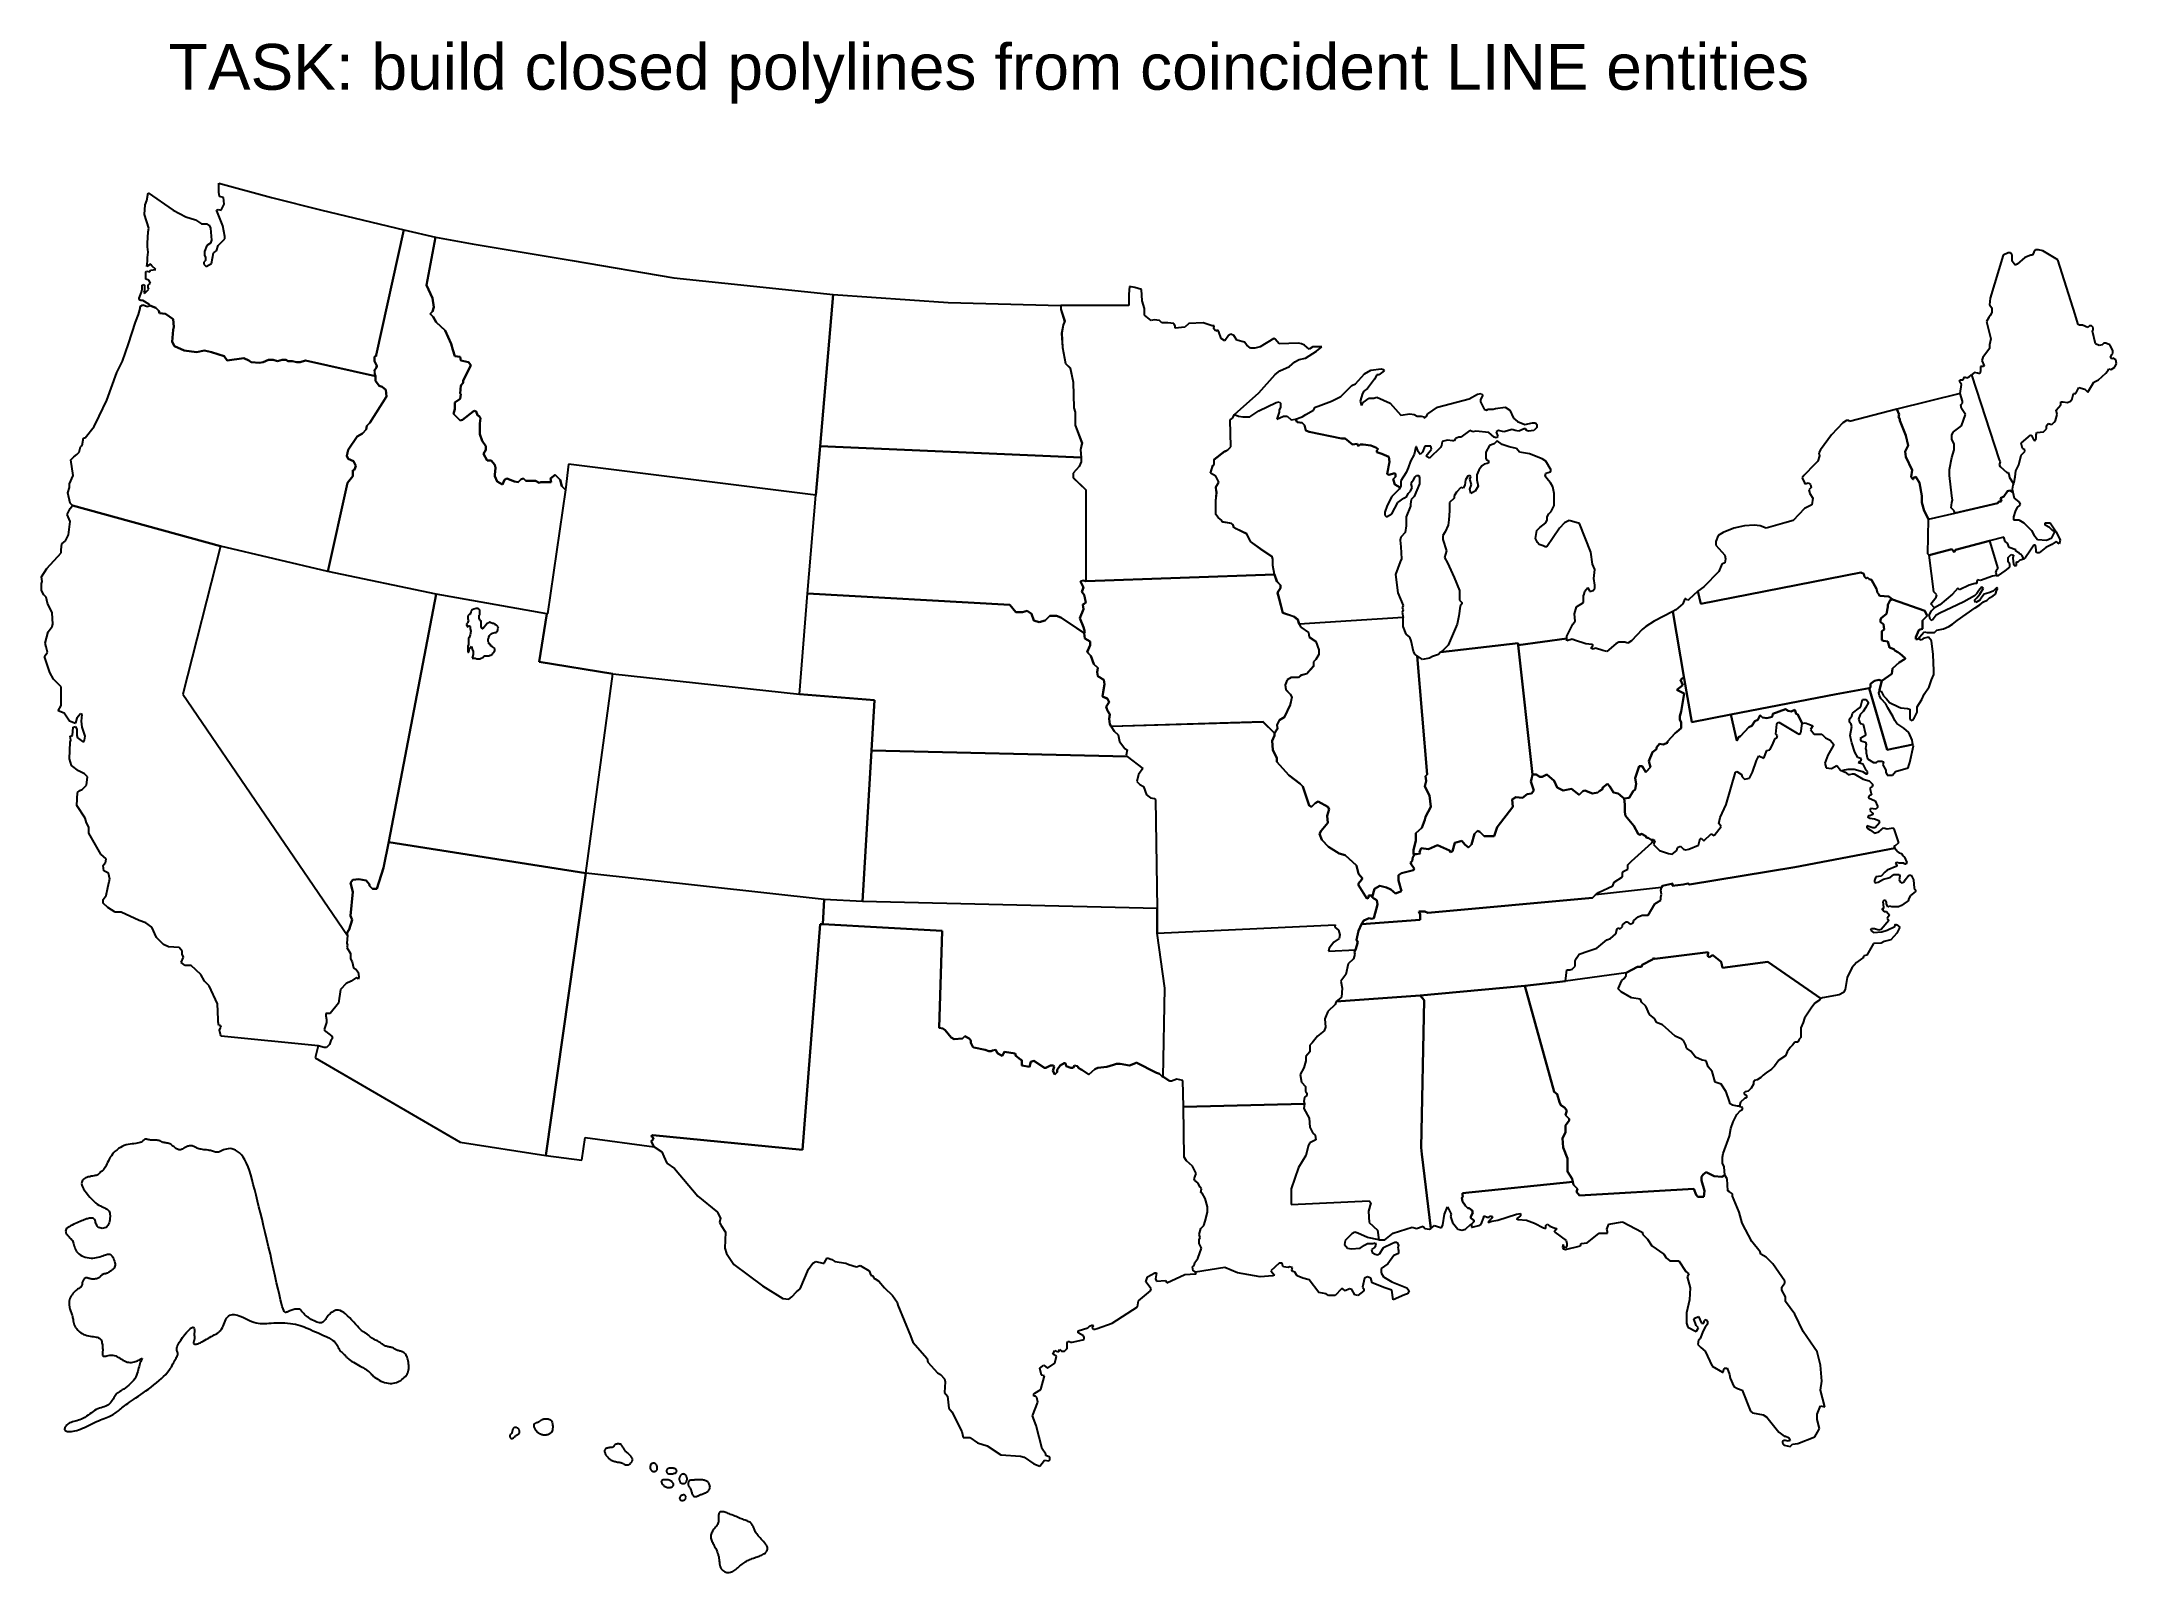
# Model space of a CAD drawing. Extents: x -21.6 to -5.8, y -9.1 to 2.6.
import ezdxf

# ---------------------------------------------------------------- set-up
doc = ezdxf.new("R2010")
doc.units = 0
doc.header["$MEASUREMENT"] = 0
doc.layers.get('0').update_dxf_attribs({"linetype": 'CONTINUOUS'})
doc.layers.add('BORDERS', color=18, linetype='CONTINUOUS')
doc.styles.get("Standard").update_dxf_attribs({"font": 'arial.ttf'})

msp = doc.modelspace()

# ---------------------------------------------------------------- texts
msp.add_text('TASK: build closed polylines from coincident LINE entities', height=0.35).set_placement((-20.675, 2.216))

# ---------------------------------------------------------------- linework, layer by layer
at = {"layer": 'BORDERS', "color": 7}
for p, q in [((-20.843, 1.371), (-20.831, 1.428)), ((-20.831, 1.428), (-20.642, 1.296)), ((-20.292, 1.434), (-20.292, 1.503)), ((-20.292, 1.503), (-19.89, 1.394)), ((-20.286, 1.4), (-20.292, 1.434)), ((-20.86, 1.262), (-20.854, 1.336)), ((-20.854, 1.336), (-20.843, 1.371)), ((-20.642, 1.296), (-20.544, 1.245)), ((-20.309, 1.296), (-20.297, 1.302)), ((-20.303, 1.279), (-20.309, 1.296)), ((-20.263, 1.176), (-20.303, 1.279)), ((-20.297, 1.302), (-20.274, 1.296)), ((-20.257, 1.394), (-20.286, 1.4)), ((-20.274, 1.296), (-20.251, 1.342)), ((-20.251, 1.342), (-20.257, 1.394)), ((-19.89, 1.394), (-19.505, 1.296)), ((-19.505, 1.296), (-18.879, 1.147)), ((-20.826, 1.158), (-20.86, 1.262)), ((-20.837, 1.044), (-20.831, 1.13)), ((-20.831, 1.13), (-20.826, 1.158)), ((-20.544, 1.245), (-20.47, 1.222)), ((-20.47, 1.222), (-20.424, 1.193)), ((-20.424, 1.193), (-20.383, 1.193)), ((-20.383, 1.193), (-20.366, 1.181)), ((-20.366, 1.181), (-20.355, 1.158)), ((-20.355, 1.158), (-20.349, 1.067)), ((-20.246, 1.095), (-20.263, 1.176)), ((-18.879, 1.147), (-19.092, 0.188)), ((-19.092, 0.188), (-18.879, 1.147)), ((-18.879, 1.147), (-18.638, 1.089)), ((-20.837, 1.015), (-20.837, 1.044)), ((-20.831, 0.975), (-20.837, 1.015)), ((-20.837, 0.934), (-20.831, 0.975)), ((-20.383, 1.026), (-20.401, 0.98)), ((-20.401, 0.98), (-20.401, 0.952)), ((-20.401, 0.952), (-20.395, 0.934)), ((-20.355, 1.044), (-20.383, 1.026)), ((-20.349, 1.067), (-20.355, 1.044)), ((-20.349, 0.889), (-20.332, 0.969)), ((-20.332, 0.969), (-20.309, 0.986)), ((-20.309, 0.986), (-20.297, 1.026)), ((-20.297, 1.026), (-20.246, 1.078)), ((-20.246, 1.078), (-20.246, 1.095)), ((-18.638, 1.089), (-18.707, 0.722)), ((-18.707, 0.722), (-18.638, 1.089)), ((-18.638, 1.089), (-18.357, 1.038)), ((-18.357, 1.038), (-17.593, 0.912)), ((-6.667, 0.952), (-6.765, 0.624)), ((-6.627, 0.969), (-6.667, 0.952)), ((-6.61, 0.969), (-6.627, 0.969)), ((-6.598, 0.952), (-6.61, 0.969)), ((-6.598, 0.906), (-6.598, 0.952)), ((-6.455, 0.952), (-6.501, 0.934)), ((-6.443, 0.952), (-6.455, 0.952)), ((-6.432, 0.975), (-6.443, 0.952)), ((-6.42, 0.992), (-6.432, 0.975)), ((-6.397, 0.992), (-6.42, 0.992)), ((-6.363, 0.986), (-6.397, 0.992)), ((-6.248, 0.917), (-6.363, 0.986)), ((-20.849, 0.825), (-20.843, 0.831)), ((-20.849, 0.768), (-20.849, 0.825)), ((-20.843, 0.866), (-20.837, 0.906)), ((-20.814, 0.883), (-20.843, 0.866)), ((-20.843, 0.831), (-20.82, 0.825)), ((-20.837, 0.906), (-20.837, 0.934)), ((-20.82, 0.825), (-20.814, 0.837)), ((-20.803, 0.877), (-20.814, 0.883)), ((-20.814, 0.837), (-20.774, 0.843)), ((-20.803, 0.871), (-20.803, 0.877)), ((-20.774, 0.843), (-20.803, 0.871)), ((-20.395, 0.912), (-20.406, 0.9)), ((-20.406, 0.9), (-20.406, 0.883)), ((-20.406, 0.883), (-20.389, 0.866)), ((-20.395, 0.934), (-20.395, 0.912)), ((-20.389, 0.866), (-20.349, 0.889)), ((-17.593, 0.912), (-16.818, 0.779)), ((-6.575, 0.877), (-6.598, 0.906)), ((-6.558, 0.883), (-6.575, 0.877)), ((-6.501, 0.934), (-6.558, 0.883)), ((-6.116, 0.498), (-6.248, 0.917)), ((-20.9, 0.624), (-20.883, 0.67)), ((-20.883, 0.67), (-20.877, 0.693)), ((-20.877, 0.722), (-20.866, 0.728)), ((-20.877, 0.711), (-20.877, 0.722)), ((-20.877, 0.693), (-20.877, 0.711)), ((-20.866, 0.728), (-20.86, 0.722)), ((-20.86, 0.682), (-20.866, 0.67)), ((-20.866, 0.67), (-20.86, 0.659)), ((-20.86, 0.722), (-20.86, 0.693)), ((-20.86, 0.693), (-20.86, 0.682)), ((-20.86, 0.659), (-20.826, 0.693)), ((-20.826, 0.762), (-20.849, 0.768)), ((-20.831, 0.722), (-20.814, 0.739)), ((-20.831, 0.705), (-20.831, 0.722)), ((-20.826, 0.693), (-20.831, 0.705)), ((-20.814, 0.739), (-20.826, 0.762)), ((-18.707, 0.722), (-18.661, 0.624)), ((-18.661, 0.624), (-18.707, 0.722)), ((-16.818, 0.779), (-15.601, 0.653)), ((-15.601, 0.653), (-15.699, -0.507)), ((-15.699, -0.507), (-15.601, 0.653)), ((-15.601, 0.653), (-14.722, 0.59)), ((-13.338, 0.712), (-13.344, 0.654)), ((-13.344, 0.654), (-13.344, 0.568)), ((-13.298, 0.706), (-13.338, 0.712)), ((-13.247, 0.689), (-13.298, 0.706)), ((-13.241, 0.603), (-13.247, 0.689)), ((-20.929, 0.441), (-20.906, 0.498)), ((-20.906, 0.498), (-20.894, 0.544)), ((-20.9, 0.613), (-20.9, 0.624)), ((-20.889, 0.607), (-20.9, 0.613)), ((-20.894, 0.561), (-20.872, 0.573)), ((-20.894, 0.544), (-20.894, 0.561)), ((-20.872, 0.607), (-20.889, 0.607)), ((-20.826, 0.579), (-20.872, 0.607)), ((-20.872, 0.573), (-20.837, 0.561)), ((-20.837, 0.561), (-20.82, 0.567)), ((-20.82, 0.567), (-20.826, 0.579)), ((-20.774, 0.55), (-20.82, 0.567)), ((-20.82, 0.567), (-20.774, 0.55)), ((-20.751, 0.527), (-20.774, 0.55)), ((-20.774, 0.55), (-20.751, 0.527)), ((-20.745, 0.51), (-20.751, 0.527)), ((-20.751, 0.527), (-20.745, 0.51)), ((-20.699, 0.504), (-20.745, 0.51)), ((-20.745, 0.51), (-20.699, 0.504)), ((-20.642, 0.464), (-20.699, 0.504)), ((-20.699, 0.504), (-20.642, 0.464)), ((-18.661, 0.521), (-18.678, 0.504)), ((-18.678, 0.504), (-18.661, 0.521)), ((-18.678, 0.504), (-18.655, 0.481)), ((-18.655, 0.481), (-18.678, 0.504)), ((-18.661, 0.624), (-18.65, 0.556)), ((-18.65, 0.556), (-18.661, 0.624)), ((-18.65, 0.556), (-18.661, 0.521)), ((-18.661, 0.521), (-18.65, 0.556)), ((-18.655, 0.481), (-18.632, 0.441)), ((-18.632, 0.441), (-18.655, 0.481)), ((-14.722, 0.59), (-13.861, 0.567)), ((-13.344, 0.568), (-13.861, 0.568)), ((-13.861, 0.568), (-13.861, 0.539)), ((-13.861, 0.567), (-13.861, 0.538)), ((-13.861, 0.539), (-13.832, 0.448)), ((-13.861, 0.538), (-13.833, 0.446)), ((-13.224, 0.545), (-13.241, 0.603)), ((-13.224, 0.493), (-13.224, 0.545)), ((-13.172, 0.453), (-13.224, 0.493)), ((-6.765, 0.492), (-6.776, 0.475)), ((-6.765, 0.624), (-6.771, 0.573)), ((-6.771, 0.573), (-6.753, 0.55)), ((-6.753, 0.515), (-6.765, 0.492)), ((-6.753, 0.55), (-6.753, 0.515)), ((-6.11, 0.481), (-6.116, 0.498)), ((-6.093, 0.423), (-6.11, 0.481)), ((-20.981, 0.274), (-20.929, 0.441)), ((-20.648, 0.291), (-20.642, 0.383)), ((-20.642, 0.383), (-20.648, 0.291)), ((-20.636, 0.406), (-20.642, 0.464)), ((-20.642, 0.464), (-20.636, 0.406)), ((-20.642, 0.383), (-20.636, 0.406)), ((-20.636, 0.406), (-20.642, 0.383)), ((-18.632, 0.441), (-18.563, 0.378)), ((-18.563, 0.378), (-18.632, 0.441)), ((-18.563, 0.378), (-18.518, 0.274)), ((-18.518, 0.274), (-18.563, 0.378)), ((-13.844, 0.418), (-13.856, 0.355)), ((-13.856, 0.355), (-13.85, 0.246)), ((-13.844, 0.419), (-13.855, 0.356)), ((-13.855, 0.356), (-13.849, 0.247)), ((-13.832, 0.448), (-13.844, 0.419)), ((-13.833, 0.446), (-13.844, 0.418)), ((-13.149, 0.459), (-13.172, 0.453)), ((-13.109, 0.453), (-13.149, 0.459)), ((-13.092, 0.436), (-13.109, 0.453)), ((-13.046, 0.436), (-13.092, 0.436)), ((-13, 0.43), (-13.046, 0.436)), ((-12.988, 0.413), (-13, 0.43)), ((-12.988, 0.396), (-12.988, 0.413)), ((-12.914, 0.402), (-12.988, 0.396)), ((-12.885, 0.43), (-12.914, 0.402)), ((-12.776, 0.436), (-12.885, 0.43)), ((-12.707, 0.413), (-12.776, 0.436)), ((-12.69, 0.413), (-12.707, 0.413)), ((-12.695, 0.39), (-12.69, 0.413)), ((-12.678, 0.373), (-12.695, 0.39)), ((-12.667, 0.379), (-12.678, 0.373)), ((-12.655, 0.367), (-12.667, 0.379)), ((-12.638, 0.316), (-12.655, 0.367)), ((-12.581, 0.338), (-12.609, 0.298)), ((-12.563, 0.35), (-12.581, 0.338)), ((-12.54, 0.338), (-12.563, 0.35)), ((-12.517, 0.304), (-12.54, 0.338)), ((-6.776, 0.475), (-6.794, 0.446)), ((-6.794, 0.446), (-6.759, 0.314)), ((-6.082, 0.418), (-6.093, 0.423)), ((-6.059, 0.418), (-6.082, 0.418)), ((-6.019, 0.401), (-6.059, 0.418)), ((-6.007, 0.412), (-6.019, 0.401)), ((-5.99, 0.412), (-6.007, 0.412)), ((-5.978, 0.401), (-5.99, 0.412)), ((-5.984, 0.372), (-5.978, 0.383)), ((-5.961, 0.274), (-5.984, 0.372)), ((-5.978, 0.383), (-5.978, 0.401)), ((-21.027, 0.142), (-20.981, 0.274)), ((-20.63, 0.257), (-20.648, 0.291)), ((-20.648, 0.291), (-20.63, 0.257)), ((-20.556, 0.223), (-20.63, 0.257)), ((-20.63, 0.257), (-20.556, 0.223)), ((-20.464, 0.211), (-20.556, 0.223)), ((-20.556, 0.223), (-20.464, 0.211)), ((-20.401, 0.223), (-20.464, 0.211)), ((-20.464, 0.211), (-20.401, 0.223)), ((-20.349, 0.211), (-20.401, 0.223)), ((-20.401, 0.223), (-20.349, 0.211)), ((-20.251, 0.182), (-20.349, 0.211)), ((-20.349, 0.211), (-20.251, 0.182)), ((-20.228, 0.148), (-20.251, 0.182)), ((-20.251, 0.182), (-20.228, 0.148)), ((-20.102, 0.165), (-20.228, 0.148)), ((-20.228, 0.148), (-20.102, 0.165)), ((-20.062, 0.148), (-20.102, 0.165)), ((-20.102, 0.165), (-20.062, 0.148)), ((-19.103, 0.177), (-19.092, 0.188)), ((-19.092, 0.182), (-19.103, 0.177)), ((-19.103, 0.177), (-19.103, 0.159)), ((-19.103, 0.142), (-19.103, 0.177)), ((-19.103, 0.159), (-19.103, 0.142)), ((-19.092, 0.188), (-19.092, 0.182)), ((-18.518, 0.274), (-18.506, 0.228)), ((-18.506, 0.228), (-18.518, 0.274)), ((-18.506, 0.228), (-18.489, 0.182)), ((-18.489, 0.182), (-18.506, 0.228)), ((-18.489, 0.182), (-18.449, 0.177)), ((-18.449, 0.177), (-18.489, 0.182)), ((-18.449, 0.177), (-18.443, 0.148)), ((-18.443, 0.148), (-18.449, 0.177)), ((-13.85, 0.246), (-13.827, 0.125)), ((-13.849, 0.247), (-13.827, 0.126)), ((-12.609, 0.298), (-12.638, 0.316)), ((-12.46, 0.287), (-12.517, 0.304)), ((-12.443, 0.264), (-12.46, 0.287)), ((-12.414, 0.241), (-12.443, 0.264)), ((-12.38, 0.241), (-12.414, 0.241)), ((-12.339, 0.252), (-12.38, 0.241)), ((-12.236, 0.316), (-12.339, 0.252)), ((-12.225, 0.31), (-12.236, 0.316)), ((-12.196, 0.275), (-12.225, 0.31)), ((-12.047, 0.281), (-12.196, 0.275)), ((-12.024, 0.275), (-12.047, 0.281)), ((-12.041, 0.155), (-11.995, 0.166)), ((-12.001, 0.264), (-12.024, 0.275)), ((-11.966, 0.235), (-12.001, 0.264)), ((-11.995, 0.166), (-11.909, 0.218)), ((-11.938, 0.252), (-11.966, 0.235)), ((-11.869, 0.252), (-11.938, 0.252)), ((-11.909, 0.218), (-11.869, 0.252)), ((-6.822, 0.171), (-6.828, 0.148)), ((-6.771, 0.24), (-6.822, 0.171)), ((-6.759, 0.314), (-6.771, 0.268)), ((-6.771, 0.268), (-6.771, 0.24)), ((-5.932, 0.263), (-5.961, 0.274)), ((-5.909, 0.268), (-5.932, 0.263)), ((-5.898, 0.28), (-5.909, 0.268)), ((-5.881, 0.28), (-5.898, 0.28)), ((-5.852, 0.268), (-5.881, 0.28)), ((-5.829, 0.223), (-5.852, 0.268)), ((-5.846, 0.171), (-5.835, 0.194)), ((-5.835, 0.159), (-5.846, 0.171)), ((-5.835, 0.194), (-5.829, 0.2)), ((-5.829, 0.165), (-5.835, 0.159)), ((-5.829, 0.2), (-5.829, 0.223)), ((-5.806, 0.154), (-5.829, 0.165)), ((-21.147, -0.156), (-21.072, 0.056)), ((-21.072, 0.056), (-21.027, 0.142)), ((-20.045, 0.136), (-20.062, 0.148)), ((-20.062, 0.148), (-20.045, 0.136)), ((-19.982, 0.131), (-20.045, 0.136)), ((-20.045, 0.136), (-19.982, 0.131)), ((-19.953, 0.136), (-19.982, 0.131)), ((-19.982, 0.131), (-19.953, 0.136)), ((-19.913, 0.154), (-19.953, 0.136)), ((-19.953, 0.136), (-19.913, 0.154)), ((-19.878, 0.154), (-19.913, 0.154)), ((-19.913, 0.154), (-19.878, 0.154)), ((-19.844, 0.142), (-19.878, 0.154)), ((-19.878, 0.154), (-19.844, 0.142)), ((-19.809, 0.154), (-19.844, 0.142)), ((-19.844, 0.142), (-19.809, 0.154)), ((-19.781, 0.154), (-19.809, 0.154)), ((-19.809, 0.154), (-19.781, 0.154)), ((-19.763, 0.142), (-19.781, 0.154)), ((-19.781, 0.154), (-19.763, 0.142)), ((-19.729, 0.142), (-19.763, 0.142)), ((-19.763, 0.142), (-19.729, 0.142)), ((-19.7, 0.136), (-19.729, 0.142)), ((-19.729, 0.142), (-19.7, 0.136)), ((-19.672, 0.136), (-19.7, 0.136)), ((-19.7, 0.136), (-19.672, 0.136)), ((-19.631, 0.148), (-19.672, 0.136)), ((-19.672, 0.136), (-19.631, 0.148)), ((-19.097, 0.027), (-19.631, 0.148)), ((-19.631, 0.148), (-19.097, 0.027)), ((-19.103, 0.142), (-19.097, 0.125)), ((-19.086, 0.108), (-19.103, 0.142)), ((-19.092, 0.09), (-19.103, 0.073)), ((-19.103, 0.073), (-19.092, 0.09)), ((-19.103, 0.073), (-19.103, 0.045)), ((-19.097, 0.027), (-19.103, 0.073)), ((-19.103, 0.045), (-19.097, 0.027)), ((-19.097, 0.125), (-19.086, 0.108)), ((-19.097, 0.027), (-19.097, -0.007)), ((-19.097, -0.007), (-19.097, 0.027)), ((-19.092, 0.09), (-19.086, 0.108)), ((-19.086, 0.096), (-19.092, 0.09)), ((-19.086, 0.108), (-19.086, 0.096)), ((-18.443, 0.148), (-18.385, 0.136)), ((-18.385, 0.136), (-18.443, 0.148)), ((-18.368, 0.113), (-18.426, -0.007)), ((-18.426, -0.007), (-18.368, 0.113)), ((-18.385, 0.136), (-18.368, 0.113)), ((-18.368, 0.113), (-18.385, 0.136)), ((-13.827, 0.126), (-13.792, 0.092)), ((-13.827, 0.125), (-13.792, 0.09)), ((-13.792, 0.092), (-13.769, -0.017)), ((-13.792, 0.09), (-13.769, -0.019)), ((-12.351, -0.098), (-12.225, 0.04)), ((-12.225, 0.04), (-12.19, 0.069)), ((-12.19, 0.069), (-12.116, 0.103)), ((-12.116, 0.103), (-12.075, 0.138)), ((-12.075, 0.138), (-12.041, 0.155)), ((-11.611, -0.03), (-11.542, 0.045)), ((-11.542, 0.045), (-11.496, 0.073)), ((-11.467, 0.004), (-11.519, -0.065)), ((-11.496, 0.073), (-11.415, 0.085)), ((-11.45, 0.039), (-11.467, 0.004)), ((-11.433, 0.039), (-11.45, 0.039)), ((-11.392, 0.068), (-11.433, 0.039)), ((-11.415, 0.085), (-11.398, 0.079)), ((-11.398, 0.079), (-11.392, 0.068)), ((-6.972, -0.001), (-6.96, 0.022)), ((-6.96, 0.022), (-6.943, 0.016)), ((-6.943, 0.016), (-6.926, 0.022)), ((-6.926, 0.022), (-6.908, 0.039)), ((-6.885, 0.056), (-6.908, 0.039)), ((-6.908, 0.039), (-6.696, -0.61)), ((-6.908, 0.039), (-6.696, -0.61)), ((-6.862, 0.05), (-6.885, 0.056)), ((-6.845, 0.045), (-6.862, 0.05)), ((-6.84, 0.068), (-6.845, 0.045)), ((-6.817, 0.102), (-6.84, 0.102)), ((-6.84, 0.102), (-6.84, 0.068)), ((-6.828, 0.148), (-6.811, 0.108)), ((-6.811, 0.108), (-6.817, 0.102)), ((-5.938, -0.001), (-5.881, 0.05)), ((-5.881, 0.05), (-5.863, 0.073)), ((-5.863, 0.073), (-5.858, 0.085)), ((-5.858, 0.085), (-5.841, 0.079)), ((-5.841, 0.079), (-5.812, 0.096)), ((-5.812, 0.096), (-5.8, 0.125)), ((-5.8, 0.125), (-5.806, 0.154)), ((-21.205, -0.277), (-21.147, -0.156)), ((-19.011, -0.128), (-19.138, -0.329)), ((-19.138, -0.329), (-19.011, -0.128)), ((-19.097, -0.007), (-19.069, -0.047)), ((-19.069, -0.047), (-19.097, -0.007)), ((-19.069, -0.047), (-19.046, -0.053)), ((-19.046, -0.053), (-19.069, -0.047)), ((-19.046, -0.053), (-19.017, -0.076)), ((-19.017, -0.076), (-19.046, -0.053)), ((-19.017, -0.076), (-19.011, -0.128)), ((-19.011, -0.128), (-19.017, -0.076)), ((-18.449, -0.145), (-18.489, -0.174)), ((-18.489, -0.174), (-18.449, -0.145)), ((-18.443, -0.042), (-18.449, -0.105)), ((-18.449, -0.105), (-18.443, -0.042)), ((-18.449, -0.105), (-18.443, -0.11)), ((-18.443, -0.11), (-18.449, -0.105)), ((-18.443, -0.11), (-18.449, -0.145)), ((-18.449, -0.145), (-18.443, -0.11)), ((-18.426, -0.024), (-18.443, -0.042)), ((-18.443, -0.042), (-18.426, -0.024)), ((-18.426, -0.007), (-18.426, -0.024)), ((-18.426, -0.024), (-18.426, -0.007)), ((-13.769, -0.017), (-13.763, -0.213)), ((-13.769, -0.019), (-13.764, -0.214)), ((-12.535, -0.264), (-12.351, -0.098)), ((-11.794, -0.162), (-11.725, -0.128)), ((-11.725, -0.128), (-11.639, -0.042)), ((-11.639, -0.042), (-11.611, -0.03)), ((-11.559, -0.105), (-11.576, -0.162)), ((-11.547, -0.087), (-11.559, -0.105)), ((-11.553, -0.174), (-11.507, -0.139)), ((-11.519, -0.065), (-11.547, -0.087)), ((-11.507, -0.139), (-11.473, -0.139)), ((-11.473, -0.139), (-11.45, -0.133)), ((-11.45, -0.133), (-11.347, -0.179)), ((-10.985, -0.208), (-10.744, -0.145)), ((-10.744, -0.145), (-10.681, -0.11)), ((-10.681, -0.11), (-10.652, -0.105)), ((-10.64, -0.116), (-10.658, -0.151)), ((-10.658, -0.151), (-10.658, -0.168)), ((-10.652, -0.105), (-10.64, -0.116)), ((-6.995, -0.105), (-7.477, -0.225)), ((-7, -0.013), (-6.995, -0.001)), ((-6.983, -0.036), (-7, -0.013)), ((-6.995, -0.001), (-6.972, -0.001)), ((-6.995, -0.105), (-6.983, -0.036)), ((-6.977, -0.162), (-6.995, -0.105)), ((-6.977, -0.162), (-6.995, -0.105)), ((-6.151, -0.162), (-6.139, -0.145)), ((-6.139, -0.145), (-6.128, -0.105)), ((-6.128, -0.105), (-6.11, -0.105)), ((-6.11, -0.105), (-6.087, -0.059)), ((-6.087, -0.059), (-6.041, -0.07)), ((-6.041, -0.07), (-6.019, -0.093)), ((-6.019, -0.093), (-5.973, -0.019)), ((-5.973, -0.019), (-5.938, -0.001)), ((-21.245, -0.357), (-21.205, -0.277)), ((-18.489, -0.225), (-18.5, -0.26)), ((-18.5, -0.26), (-18.489, -0.225)), ((-18.5, -0.26), (-18.449, -0.311)), ((-18.449, -0.311), (-18.5, -0.26)), ((-18.489, -0.174), (-18.489, -0.208)), ((-18.489, -0.208), (-18.489, -0.174)), ((-18.489, -0.208), (-18.489, -0.225)), ((-18.489, -0.225), (-18.489, -0.208)), ((-18.449, -0.311), (-18.431, -0.306)), ((-18.431, -0.306), (-18.449, -0.311)), ((-18.431, -0.306), (-18.351, -0.243)), ((-18.351, -0.243), (-18.431, -0.306)), ((-18.351, -0.243), (-18.34, -0.237)), ((-18.34, -0.237), (-18.351, -0.243)), ((-18.34, -0.237), (-18.328, -0.243)), ((-18.328, -0.243), (-18.34, -0.237)), ((-18.328, -0.243), (-18.317, -0.271)), ((-18.317, -0.271), (-18.328, -0.243)), ((-18.317, -0.271), (-18.305, -0.277)), ((-18.305, -0.277), (-18.317, -0.271)), ((-18.305, -0.277), (-18.294, -0.294)), ((-18.294, -0.294), (-18.305, -0.277)), ((-18.294, -0.294), (-18.299, -0.334)), ((-18.299, -0.334), (-18.294, -0.294)), ((-13.764, -0.214), (-13.752, -0.248)), ((-13.763, -0.213), (-13.752, -0.247)), ((-13.752, -0.247), (-13.752, -0.316)), ((-13.752, -0.248), (-13.752, -0.317)), ((-13.752, -0.316), (-13.752, -0.345)), ((-12.569, -0.305), (-12.552, -0.293)), ((-12.569, -0.306), (-12.552, -0.294)), ((-12.563, -0.511), (-12.569, -0.305)), ((-12.564, -0.512), (-12.569, -0.306)), ((-12.552, -0.293), (-12.535, -0.264)), ((-12.552, -0.294), (-12.535, -0.265)), ((-12.535, -0.265), (-12.506, -0.277)), ((-12.506, -0.277), (-12.472, -0.283)), ((-12.472, -0.283), (-12.42, -0.283)), ((-12.42, -0.283), (-12.351, -0.237)), ((-12.351, -0.237), (-12.219, -0.174)), ((-12.219, -0.174), (-12.196, -0.168)), ((-12.196, -0.248), (-12.213, -0.3)), ((-12.213, -0.3), (-12.162, -0.277)), ((-12.196, -0.168), (-12.185, -0.179)), ((-12.185, -0.208), (-12.196, -0.231)), ((-12.196, -0.231), (-12.196, -0.248)), ((-12.185, -0.179), (-12.185, -0.208)), ((-12.162, -0.277), (-12.133, -0.277)), ((-12.133, -0.277), (-12.104, -0.306)), ((-12.104, -0.306), (-12.07, -0.3)), ((-12.07, -0.3), (-12.018, -0.283)), ((-12.07, -0.3), (-12.058, -0.323)), ((-12.058, -0.323), (-12.07, -0.3)), ((-12.018, -0.283), (-11.99, -0.265)), ((-11.99, -0.265), (-11.932, -0.231)), ((-11.932, -0.231), (-11.921, -0.208)), ((-11.921, -0.208), (-11.898, -0.202)), ((-11.898, -0.202), (-11.794, -0.162)), ((-11.576, -0.162), (-11.565, -0.197)), ((-11.565, -0.197), (-11.553, -0.174)), ((-11.347, -0.179), (-11.266, -0.271)), ((-11.266, -0.271), (-11.197, -0.26)), ((-11.197, -0.26), (-11.163, -0.265)), ((-11.163, -0.265), (-11.14, -0.277)), ((-11.14, -0.277), (-11.117, -0.277)), ((-11.117, -0.277), (-11.111, -0.277)), ((-11.111, -0.277), (-11.088, -0.283)), ((-11.088, -0.283), (-11.088, -0.294)), ((-11.088, -0.294), (-11.071, -0.283)), ((-11.071, -0.283), (-11.059, -0.26)), ((-11.059, -0.26), (-10.985, -0.208)), ((-10.658, -0.168), (-10.629, -0.225)), ((-10.629, -0.225), (-10.612, -0.231)), ((-10.612, -0.231), (-10.6, -0.225)), ((-10.6, -0.225), (-10.56, -0.225)), ((-10.56, -0.225), (-10.543, -0.22)), ((-10.543, -0.22), (-10.468, -0.208)), ((-10.468, -0.208), (-10.434, -0.231)), ((-10.434, -0.231), (-10.405, -0.294)), ((-10.405, -0.294), (-10.376, -0.317)), ((-7.861, -0.311), (-7.89, -0.329)), ((-7.844, -0.311), (-7.861, -0.311)), ((-7.839, -0.317), (-7.844, -0.311)), ((-7.477, -0.225), (-7.839, -0.317)), ((-7.46, -0.265), (-7.477, -0.225)), ((-7.477, -0.225), (-7.46, -0.265)), ((-7.465, -0.283), (-7.46, -0.265)), ((-7.46, -0.265), (-7.465, -0.283)), ((-7.454, -0.3), (-7.465, -0.283)), ((-7.465, -0.283), (-7.454, -0.3)), ((-7.454, -0.311), (-7.454, -0.3)), ((-7.454, -0.3), (-7.454, -0.311)), ((-7.408, -0.426), (-7.454, -0.311)), ((-7.454, -0.311), (-7.408, -0.426)), ((-6.989, -0.191), (-6.977, -0.179)), ((-6.989, -0.191), (-6.977, -0.179)), ((-6.983, -0.22), (-6.989, -0.191)), ((-6.983, -0.22), (-6.989, -0.191)), ((-6.954, -0.265), (-6.983, -0.22)), ((-6.954, -0.265), (-6.983, -0.22)), ((-6.983, -0.352), (-6.954, -0.265)), ((-6.983, -0.352), (-6.954, -0.265)), ((-6.977, -0.179), (-6.977, -0.162)), ((-6.977, -0.179), (-6.977, -0.162)), ((-6.277, -0.323), (-6.265, -0.311)), ((-6.265, -0.311), (-6.254, -0.265)), ((-6.26, -0.231), (-6.225, -0.191)), ((-6.254, -0.265), (-6.26, -0.231)), ((-6.225, -0.191), (-6.225, -0.168)), ((-6.225, -0.168), (-6.208, -0.168)), ((-6.208, -0.168), (-6.174, -0.174)), ((-6.174, -0.174), (-6.151, -0.162)), ((-21.337, -0.501), (-21.325, -0.443)), ((-21.325, -0.443), (-21.314, -0.443)), ((-21.314, -0.443), (-21.245, -0.357)), ((-19.235, -0.432), (-19.304, -0.535)), ((-19.304, -0.535), (-19.235, -0.432)), ((-19.195, -0.409), (-19.235, -0.432)), ((-19.235, -0.432), (-19.195, -0.409)), ((-19.166, -0.38), (-19.195, -0.409)), ((-19.195, -0.409), (-19.166, -0.38)), ((-19.161, -0.352), (-19.166, -0.38)), ((-19.166, -0.38), (-19.161, -0.352)), ((-19.138, -0.329), (-19.161, -0.352)), ((-19.161, -0.352), (-19.138, -0.329)), ((-18.299, -0.334), (-18.299, -0.415)), ((-18.299, -0.415), (-18.299, -0.334)), ((-18.299, -0.415), (-18.282, -0.466)), ((-18.282, -0.466), (-18.299, -0.415)), ((-18.282, -0.466), (-18.253, -0.507)), ((-18.253, -0.507), (-18.282, -0.466)), ((-13.752, -0.317), (-13.752, -0.346)), ((-13.752, -0.345), (-13.7, -0.483)), ((-13.752, -0.346), (-13.701, -0.484)), ((-12.058, -0.323), (-12.018, -0.329)), ((-12.018, -0.329), (-12.058, -0.323)), ((-12.018, -0.329), (-12.001, -0.346)), ((-12.001, -0.346), (-12.018, -0.329)), ((-12.001, -0.346), (-11.99, -0.386)), ((-11.99, -0.386), (-12.001, -0.346)), ((-11.99, -0.386), (-11.967, -0.398)), ((-11.967, -0.398), (-11.99, -0.386)), ((-11.967, -0.398), (-11.72, -0.449)), ((-11.72, -0.449), (-11.967, -0.398)), ((-11.72, -0.449), (-11.691, -0.449)), ((-11.691, -0.449), (-11.72, -0.449)), ((-11.691, -0.449), (-11.634, -0.495)), ((-11.634, -0.495), (-11.691, -0.449)), ((-10.95, -0.472), (-10.956, -0.501)), ((-10.91, -0.461), (-10.95, -0.472)), ((-10.87, -0.466), (-10.91, -0.461)), ((-10.859, -0.466), (-10.87, -0.466)), ((-10.847, -0.449), (-10.859, -0.466)), ((-10.824, -0.438), (-10.847, -0.449)), ((-10.807, -0.438), (-10.824, -0.438)), ((-10.738, -0.386), (-10.807, -0.438)), ((-10.715, -0.398), (-10.738, -0.386)), ((-10.692, -0.392), (-10.715, -0.398)), ((-10.594, -0.403), (-10.692, -0.392)), ((-10.554, -0.438), (-10.594, -0.403)), ((-10.537, -0.443), (-10.554, -0.438)), ((-10.531, -0.466), (-10.554, -0.489)), ((-10.52, -0.386), (-10.537, -0.398)), ((-10.537, -0.398), (-10.526, -0.432)), ((-10.526, -0.432), (-10.537, -0.443)), ((-10.491, -0.495), (-10.531, -0.466)), ((-10.48, -0.398), (-10.52, -0.386)), ((-10.416, -0.38), (-10.48, -0.398)), ((-10.393, -0.386), (-10.416, -0.38)), ((-10.365, -0.392), (-10.393, -0.386)), ((-10.376, -0.317), (-10.319, -0.34)), ((-10.325, -0.375), (-10.365, -0.392)), ((-10.313, -0.375), (-10.325, -0.375)), ((-10.319, -0.34), (-10.261, -0.329)), ((-10.307, -0.386), (-10.313, -0.375)), ((-10.29, -0.392), (-10.307, -0.386)), ((-10.25, -0.386), (-10.29, -0.392)), ((-10.261, -0.329), (-10.238, -0.329)), ((-10.227, -0.363), (-10.25, -0.386)), ((-10.238, -0.329), (-10.227, -0.34)), ((-10.227, -0.34), (-10.227, -0.363)), ((-7.976, -0.42), (-8.062, -0.535)), ((-7.89, -0.329), (-7.976, -0.42)), ((-7.391, -0.501), (-7.408, -0.426)), ((-7.408, -0.426), (-7.391, -0.501)), ((-7.058, -0.42), (-7.046, -0.398)), ((-7.058, -0.42), (-7.046, -0.398)), ((-7.058, -0.455), (-7.058, -0.42)), ((-7.058, -0.455), (-7.058, -0.42)), ((-7.04, -0.489), (-7.058, -0.455)), ((-7.04, -0.489), (-7.058, -0.455)), ((-7.046, -0.398), (-6.983, -0.352)), ((-7.046, -0.398), (-6.983, -0.352)), ((-6.529, -0.484), (-6.455, -0.42)), ((-6.455, -0.42), (-6.449, -0.426)), ((-6.449, -0.426), (-6.432, -0.461)), ((-6.432, -0.461), (-6.426, -0.466)), ((-6.426, -0.466), (-6.415, -0.449)), ((-6.415, -0.42), (-6.409, -0.403)), ((-6.415, -0.449), (-6.415, -0.42)), ((-6.409, -0.403), (-6.357, -0.398)), ((-6.357, -0.398), (-6.334, -0.375)), ((-6.334, -0.352), (-6.323, -0.334)), ((-6.334, -0.375), (-6.334, -0.352)), ((-6.323, -0.334), (-6.294, -0.34)), ((-6.294, -0.34), (-6.277, -0.323)), ((-21.423, -0.61), (-21.4, -0.587)), ((-21.405, -0.731), (-21.423, -0.61)), ((-21.4, -0.587), (-21.377, -0.57)), ((-21.377, -0.57), (-21.36, -0.553)), ((-21.36, -0.553), (-21.348, -0.512)), ((-21.348, -0.512), (-21.337, -0.501)), ((-19.304, -0.535), (-19.316, -0.581)), ((-19.316, -0.581), (-19.304, -0.535)), ((-19.316, -0.581), (-19.304, -0.604)), ((-19.304, -0.604), (-19.316, -0.581)), ((-19.304, -0.604), (-19.264, -0.621)), ((-19.264, -0.621), (-19.304, -0.604)), ((-19.264, -0.621), (-19.247, -0.656)), ((-19.247, -0.656), (-19.264, -0.621)), ((-18.253, -0.535), (-18.271, -0.564)), ((-18.271, -0.564), (-18.253, -0.535)), ((-18.271, -0.564), (-18.242, -0.616)), ((-18.242, -0.616), (-18.271, -0.564)), ((-18.253, -0.507), (-18.253, -0.535)), ((-18.253, -0.535), (-18.253, -0.507)), ((-18.242, -0.616), (-18.213, -0.616)), ((-18.213, -0.616), (-18.242, -0.616)), ((-18.213, -0.616), (-18.185, -0.65)), ((-18.185, -0.65), (-18.213, -0.616)), ((-15.699, -0.507), (-15.733, -0.88)), ((-15.733, -0.88), (-15.699, -0.507)), ((-13.706, -0.593), (-15.699, -0.507)), ((-15.699, -0.507), (-13.706, -0.593)), ((-13.706, -0.626), (-13.723, -0.661)), ((-13.706, -0.627), (-13.723, -0.662)), ((-13.7, -0.483), (-13.712, -0.534)), ((-13.701, -0.484), (-13.712, -0.535)), ((-13.712, -0.534), (-13.706, -0.592)), ((-13.712, -0.535), (-13.706, -0.593)), ((-13.706, -0.592), (-13.706, -0.626)), ((-13.706, -0.593), (-13.706, -0.627)), ((-12.69, -0.609), (-12.609, -0.546)), ((-12.69, -0.61), (-12.61, -0.547)), ((-12.69, -0.643), (-12.69, -0.609)), ((-12.69, -0.644), (-12.69, -0.61)), ((-12.61, -0.547), (-12.587, -0.535)), ((-12.609, -0.546), (-12.586, -0.534)), ((-12.587, -0.535), (-12.564, -0.512)), ((-12.586, -0.534), (-12.563, -0.511)), ((-11.634, -0.495), (-11.599, -0.489)), ((-11.599, -0.489), (-11.634, -0.495)), ((-11.599, -0.489), (-11.588, -0.507)), ((-11.588, -0.507), (-11.599, -0.489)), ((-11.588, -0.507), (-11.576, -0.495)), ((-11.576, -0.495), (-11.588, -0.507)), ((-11.576, -0.495), (-11.553, -0.495)), ((-11.553, -0.495), (-11.576, -0.495)), ((-11.553, -0.495), (-11.496, -0.501)), ((-11.496, -0.501), (-11.553, -0.495)), ((-11.496, -0.501), (-11.456, -0.518)), ((-11.456, -0.518), (-11.496, -0.501)), ((-11.456, -0.518), (-11.438, -0.53)), ((-11.438, -0.53), (-11.456, -0.518)), ((-11.438, -0.53), (-11.45, -0.541)), ((-11.45, -0.541), (-11.438, -0.53)), ((-11.45, -0.541), (-11.45, -0.553)), ((-11.45, -0.553), (-11.45, -0.541)), ((-11.45, -0.553), (-11.41, -0.564)), ((-11.41, -0.564), (-11.45, -0.553)), ((-11.41, -0.564), (-11.358, -0.587)), ((-11.358, -0.587), (-11.41, -0.564)), ((-11.352, -0.627), (-11.369, -0.719)), ((-11.369, -0.719), (-11.352, -0.627)), ((-11.358, -0.587), (-11.352, -0.627)), ((-11.352, -0.627), (-11.358, -0.587)), ((-11.192, -0.621), (-11.209, -0.673)), ((-11.163, -0.57), (-11.192, -0.621)), ((-11.151, -0.512), (-11.163, -0.57)), ((-11.146, -0.512), (-11.151, -0.512)), ((-11.134, -0.547), (-11.146, -0.512)), ((-11.117, -0.57), (-11.134, -0.547)), ((-11.1, -0.553), (-11.117, -0.57)), ((-11.082, -0.507), (-11.1, -0.553)), ((-11.036, -0.507), (-11.082, -0.507)), ((-11.071, -0.581), (-11.031, -0.53)), ((-11.065, -0.587), (-11.071, -0.581)), ((-11.048, -0.598), (-11.065, -0.587)), ((-10.962, -0.518), (-11.048, -0.598)), ((-11.031, -0.53), (-11.036, -0.507)), ((-10.956, -0.501), (-10.962, -0.518)), ((-10.589, -0.501), (-10.617, -0.553)), ((-10.617, -0.553), (-10.617, -0.598)), ((-10.617, -0.598), (-10.612, -0.61)), ((-10.612, -0.61), (-10.6, -0.616)), ((-10.594, -0.633), (-10.606, -0.639)), ((-10.6, -0.616), (-10.594, -0.633)), ((-10.554, -0.489), (-10.589, -0.501)), ((-10.439, -0.512), (-10.491, -0.495)), ((-10.382, -0.524), (-10.439, -0.512)), ((-10.359, -0.553), (-10.382, -0.524)), ((-10.284, -0.564), (-10.359, -0.553)), ((-10.187, -0.604), (-10.284, -0.564)), ((-10.158, -0.621), (-10.187, -0.604)), ((-10.118, -0.69), (-10.158, -0.621)), ((-8.08, -0.621), (-8.103, -0.644)), ((-8.068, -0.581), (-8.08, -0.621)), ((-8.062, -0.535), (-8.074, -0.558)), ((-8.074, -0.558), (-8.068, -0.581)), ((-7.414, -0.547), (-7.391, -0.501)), ((-7.391, -0.501), (-7.414, -0.547)), ((-7.408, -0.587), (-7.414, -0.547)), ((-7.414, -0.547), (-7.408, -0.587)), ((-7.362, -0.69), (-7.408, -0.587)), ((-7.408, -0.587), (-7.362, -0.69)), ((-7.075, -0.685), (-7.058, -0.593)), ((-7.075, -0.685), (-7.058, -0.593)), ((-7.058, -0.593), (-7.04, -0.535)), ((-7.058, -0.593), (-7.04, -0.535)), ((-7.04, -0.535), (-7.04, -0.489)), ((-7.04, -0.535), (-7.04, -0.489)), ((-6.696, -0.61), (-6.69, -0.627)), ((-6.696, -0.61), (-6.69, -0.627)), ((-6.69, -0.627), (-6.696, -0.65)), ((-6.69, -0.627), (-6.696, -0.65)), ((-6.547, -0.65), (-6.529, -0.576)), ((-6.518, -0.524), (-6.529, -0.484)), ((-6.529, -0.576), (-6.501, -0.547)), ((-6.501, -0.535), (-6.518, -0.524)), ((-6.501, -0.547), (-6.501, -0.535)), ((-21.434, -0.794), (-21.405, -0.731)), ((-19.31, -0.788), (-19.459, -1.465)), ((-19.459, -1.465), (-19.31, -0.788)), ((-19.27, -0.736), (-19.31, -0.788)), ((-19.31, -0.788), (-19.27, -0.736)), ((-19.258, -0.69), (-19.27, -0.69)), ((-19.27, -0.69), (-19.27, -0.736)), ((-19.27, -0.736), (-19.27, -0.69)), ((-19.27, -0.69), (-19.258, -0.69)), ((-19.252, -0.673), (-19.258, -0.69)), ((-19.258, -0.69), (-19.252, -0.673)), ((-19.247, -0.656), (-19.252, -0.673)), ((-19.252, -0.673), (-19.247, -0.656)), ((-18.185, -0.65), (-18.179, -0.673)), ((-18.179, -0.673), (-18.185, -0.65)), ((-18.179, -0.673), (-18.185, -0.725)), ((-18.185, -0.725), (-18.179, -0.673)), ((-18.185, -0.725), (-18.185, -0.736)), ((-18.185, -0.736), (-18.185, -0.725)), ((-18.185, -0.736), (-18.167, -0.776)), ((-18.167, -0.776), (-18.185, -0.736)), ((-18.167, -0.776), (-18.127, -0.799)), ((-18.127, -0.799), (-18.167, -0.776)), ((-18.127, -0.799), (-18.11, -0.765)), ((-18.11, -0.765), (-18.127, -0.799)), ((-18.11, -0.765), (-18.093, -0.753)), ((-18.093, -0.753), (-18.11, -0.765)), ((-18.093, -0.753), (-18.035, -0.776)), ((-18.035, -0.776), (-18.093, -0.753)), ((-18.035, -0.776), (-18.007, -0.782)), ((-18.007, -0.782), (-18.035, -0.776)), ((-18.007, -0.782), (-17.984, -0.759)), ((-17.984, -0.759), (-18.007, -0.782)), ((-17.984, -0.759), (-17.966, -0.753)), ((-17.966, -0.753), (-17.984, -0.759)), ((-17.966, -0.753), (-17.949, -0.771)), ((-17.949, -0.771), (-17.966, -0.753)), ((-17.949, -0.771), (-17.874, -0.771)), ((-17.874, -0.771), (-17.949, -0.771)), ((-17.874, -0.771), (-17.846, -0.788)), ((-17.846, -0.788), (-17.874, -0.771)), ((-17.846, -0.788), (-17.834, -0.782)), ((-17.834, -0.782), (-17.846, -0.788)), ((-17.834, -0.782), (-17.754, -0.782)), ((-17.754, -0.782), (-17.834, -0.782)), ((-17.76, -0.753), (-17.725, -0.725)), ((-17.725, -0.725), (-17.76, -0.753)), ((-17.754, -0.782), (-17.76, -0.753)), ((-17.76, -0.753), (-17.754, -0.782)), ((-17.725, -0.725), (-17.685, -0.765)), ((-17.685, -0.765), (-17.725, -0.725)), ((-17.685, -0.765), (-17.674, -0.811)), ((-17.674, -0.811), (-17.685, -0.765)), ((-17.622, -0.644), (-17.645, -0.84)), ((-17.622, -0.644), (-17.645, -0.84)), ((-15.733, -0.88), (-17.622, -0.644)), ((-15.733, -0.88), (-17.622, -0.644)), ((-13.723, -0.661), (-13.769, -0.712)), ((-13.723, -0.662), (-13.769, -0.713)), ((-13.769, -0.712), (-13.769, -0.747)), ((-13.769, -0.713), (-13.769, -0.748)), ((-13.769, -0.747), (-13.671, -0.839)), ((-13.769, -0.748), (-13.672, -0.84)), ((-12.719, -0.713), (-12.701, -0.656)), ((-12.679, -0.736), (-12.719, -0.713)), ((-12.718, -0.712), (-12.701, -0.655)), ((-12.678, -0.735), (-12.718, -0.712)), ((-12.701, -0.655), (-12.69, -0.643)), ((-12.701, -0.656), (-12.69, -0.644)), ((-12.656, -0.782), (-12.679, -0.736)), ((-12.679, -0.822), (-12.656, -0.782)), ((-12.655, -0.781), (-12.678, -0.735)), ((-12.678, -0.821), (-12.655, -0.781)), ((-11.369, -0.719), (-11.358, -0.725)), ((-11.358, -0.725), (-11.369, -0.719)), ((-11.358, -0.725), (-11.312, -0.713)), ((-11.312, -0.713), (-11.358, -0.725)), ((-11.306, -0.742), (-11.324, -0.759)), ((-11.324, -0.759), (-11.306, -0.742)), ((-11.324, -0.759), (-11.312, -0.799)), ((-11.312, -0.799), (-11.324, -0.759)), ((-11.312, -0.713), (-11.306, -0.719)), ((-11.306, -0.719), (-11.312, -0.713)), ((-11.306, -0.719), (-11.306, -0.742)), ((-11.306, -0.742), (-11.306, -0.719)), ((-11.226, -0.708), (-11.266, -0.771)), ((-11.266, -0.771), (-11.266, -0.811)), ((-11.209, -0.673), (-11.226, -0.708)), ((-11.186, -0.794), (-11.18, -0.776)), ((-11.18, -0.776), (-11.169, -0.765)), ((-11.169, -0.765), (-11.157, -0.742)), ((-11.157, -0.742), (-11.146, -0.731)), ((-11.146, -0.731), (-11.128, -0.731)), ((-11.128, -0.731), (-11.123, -0.748)), ((-11.123, -0.748), (-11.123, -0.794)), ((-10.772, -0.765), (-10.778, -0.805)), ((-10.755, -0.736), (-10.772, -0.765)), ((-10.738, -0.731), (-10.755, -0.736)), ((-10.732, -0.742), (-10.738, -0.731)), ((-10.738, -0.759), (-10.732, -0.742)), ((-10.726, -0.799), (-10.738, -0.759)), ((-10.669, -0.69), (-10.686, -0.725)), ((-10.686, -0.725), (-10.686, -0.765)), ((-10.686, -0.765), (-10.675, -0.811)), ((-10.646, -0.656), (-10.669, -0.69)), ((-10.629, -0.644), (-10.646, -0.656)), ((-10.606, -0.639), (-10.629, -0.644)), ((-10.164, -0.736), (-10.158, -0.713)), ((-10.152, -0.753), (-10.164, -0.736)), ((-10.158, -0.713), (-10.124, -0.702)), ((-10.124, -0.788), (-10.152, -0.753)), ((-10.124, -0.702), (-10.118, -0.69)), ((-10.106, -0.817), (-10.124, -0.788)), ((-8.189, -0.731), (-8.2, -0.748)), ((-8.2, -0.748), (-8.183, -0.788)), ((-8.103, -0.644), (-8.189, -0.731)), ((-8.183, -0.788), (-8.177, -0.794)), ((-8.177, -0.794), (-8.154, -0.788)), ((-8.154, -0.788), (-8.137, -0.799)), ((-7.368, -0.742), (-7.362, -0.69)), ((-7.362, -0.69), (-7.368, -0.742)), ((-7.356, -0.759), (-7.368, -0.742)), ((-7.368, -0.742), (-7.356, -0.759)), ((-7.351, -0.759), (-7.356, -0.759)), ((-7.356, -0.759), (-7.351, -0.759)), ((-7.333, -0.742), (-7.351, -0.748)), ((-7.351, -0.748), (-7.333, -0.742)), ((-7.351, -0.748), (-7.351, -0.759)), ((-7.351, -0.759), (-7.351, -0.748)), ((-7.305, -0.788), (-7.333, -0.742)), ((-7.333, -0.742), (-7.305, -0.788)), ((-7.287, -0.886), (-7.305, -0.788)), ((-7.305, -0.788), (-7.287, -0.886)), ((-7.075, -0.731), (-7.075, -0.685)), ((-7.075, -0.731), (-7.075, -0.685)), ((-7.058, -0.886), (-7.075, -0.731)), ((-7.058, -0.886), (-7.075, -0.731)), ((-6.696, -0.65), (-6.69, -0.662)), ((-6.696, -0.65), (-6.69, -0.662)), ((-6.69, -0.662), (-6.639, -0.708)), ((-6.69, -0.662), (-6.639, -0.708)), ((-6.639, -0.708), (-6.627, -0.708)), ((-6.639, -0.708), (-6.627, -0.708)), ((-6.627, -0.708), (-6.621, -0.731)), ((-6.627, -0.708), (-6.621, -0.731)), ((-6.621, -0.731), (-6.621, -0.742)), ((-6.621, -0.731), (-6.621, -0.742)), ((-6.621, -0.742), (-6.587, -0.794)), ((-6.621, -0.742), (-6.587, -0.794)), ((-6.587, -0.794), (-6.581, -0.782)), ((-6.581, -0.782), (-6.575, -0.742)), ((-6.575, -0.742), (-6.57, -0.696)), ((-6.57, -0.696), (-6.547, -0.65)), ((-21.446, -0.863), (-21.434, -0.822)), ((-21.428, -0.943), (-21.446, -0.863)), ((-21.434, -0.822), (-21.434, -0.794)), ((-21.411, -0.96), (-21.428, -0.943)), ((-17.645, -0.84), (-17.783, -1.787)), ((-17.645, -0.84), (-17.783, -1.787)), ((-17.674, -0.811), (-17.645, -0.84)), ((-17.645, -0.84), (-17.674, -0.811)), ((-15.796, -1.632), (-15.733, -0.88)), ((-15.796, -1.632), (-15.733, -0.88)), ((-13.672, -0.84), (-13.672, -1.54)), ((-13.671, -0.839), (-13.671, -1.537)), ((-12.673, -0.863), (-12.679, -0.822)), ((-12.679, -0.926), (-12.673, -0.863)), ((-12.679, -1.029), (-12.679, -0.926)), ((-12.672, -0.861), (-12.678, -0.821)), ((-12.678, -0.925), (-12.672, -0.861)), ((-12.678, -1.028), (-12.678, -0.925)), ((-11.335, -0.891), (-11.369, -0.96)), ((-11.278, -0.834), (-11.335, -0.891)), ((-11.335, -1.023), (-11.289, -0.937)), ((-11.312, -0.799), (-11.272, -0.822)), ((-11.272, -0.822), (-11.312, -0.799)), ((-11.289, -0.937), (-11.243, -0.903)), ((-11.272, -0.822), (-11.278, -0.834)), ((-11.266, -0.811), (-11.272, -0.822)), ((-11.243, -0.903), (-11.22, -0.891)), ((-11.22, -0.891), (-11.209, -0.868)), ((-11.209, -0.868), (-11.192, -0.851)), ((-11.192, -0.851), (-11.18, -0.822)), ((-11.186, -0.914), (-11.192, -0.949)), ((-11.192, -0.949), (-11.192, -0.966)), ((-11.18, -0.822), (-11.186, -0.794)), ((-11.163, -0.891), (-11.186, -0.914)), ((-11.123, -0.794), (-11.163, -0.891)), ((-10.859, -0.903), (-10.893, -0.937)), ((-10.893, -0.937), (-10.893, -1)), ((-10.841, -0.857), (-10.859, -0.886)), ((-10.859, -0.886), (-10.859, -0.903)), ((-10.807, -0.822), (-10.841, -0.857)), ((-10.79, -0.828), (-10.807, -0.822)), ((-10.778, -0.805), (-10.79, -0.828)), ((-10.738, -0.834), (-10.726, -0.799)), ((-10.732, -0.868), (-10.738, -0.834)), ((-10.698, -0.851), (-10.732, -0.868)), ((-10.675, -0.811), (-10.698, -0.851)), ((-10.095, -0.868), (-10.106, -0.817)), ((-10.095, -0.96), (-10.095, -0.868)), ((-8.131, -0.822), (-8.149, -0.84)), ((-8.149, -0.84), (-8.143, -0.868)), ((-8.143, -0.868), (-8.12, -0.903)), ((-8.137, -0.799), (-8.131, -0.822)), ((-8.12, -0.903), (-8.126, -0.954)), ((-7.287, -0.937), (-7.287, -0.886)), ((-7.287, -0.886), (-7.287, -0.937)), ((-7.27, -1), (-7.287, -0.937)), ((-7.287, -0.937), (-7.27, -1)), ((-7.063, -0.977), (-7.058, -0.937)), ((-7.063, -0.977), (-7.058, -0.937)), ((-7.052, -0.92), (-7.058, -0.886)), ((-7.052, -0.92), (-7.058, -0.886)), ((-7.058, -0.937), (-7.052, -0.92)), ((-7.058, -0.937), (-7.052, -0.92)), ((-7.035, -1.018), (-6.707, -0.943)), ((-6.707, -0.943), (-7.035, -1.018)), ((-6.707, -0.943), (-6.702, -0.931)), ((-6.702, -0.931), (-6.707, -0.943)), ((-6.702, -0.931), (-6.696, -0.926)), ((-6.696, -0.926), (-6.702, -0.931)), ((-6.696, -0.926), (-6.685, -0.931)), ((-6.685, -0.931), (-6.696, -0.926)), ((-6.685, -0.903), (-6.662, -0.891)), ((-6.662, -0.891), (-6.685, -0.903)), ((-6.679, -0.926), (-6.685, -0.903)), ((-6.685, -0.903), (-6.679, -0.926)), ((-6.685, -0.931), (-6.679, -0.926)), ((-6.679, -0.926), (-6.685, -0.931)), ((-6.662, -0.891), (-6.633, -0.851)), ((-6.633, -0.851), (-6.662, -0.891)), ((-6.633, -0.851), (-6.616, -0.845)), ((-6.616, -0.845), (-6.633, -0.851)), ((-6.616, -0.845), (-6.593, -0.857)), ((-6.593, -0.857), (-6.616, -0.845)), ((-6.593, -0.805), (-6.598, -0.834)), ((-6.598, -0.834), (-6.593, -0.857)), ((-6.587, -0.794), (-6.593, -0.805)), ((-6.593, -0.857), (-6.581, -0.903)), ((-6.581, -0.903), (-6.547, -0.931)), ((-6.547, -0.931), (-6.535, -0.949)), ((-6.535, -0.949), (-6.541, -0.96)), ((-21.451, -1.029), (-21.428, -0.983)), ((-21.428, -1.081), (-21.451, -1.029)), ((-21.44, -1.184), (-21.428, -1.081)), ((-21.428, -0.983), (-21.411, -0.96)), ((-20.28, -1.27), (-21.411, -0.96)), ((-21.411, -0.96), (-20.28, -1.27)), ((-12.661, -1.052), (-12.679, -1.029)), ((-12.661, -1.051), (-12.678, -1.028)), ((-12.632, -1.074), (-12.661, -1.051)), ((-12.633, -1.075), (-12.661, -1.052)), ((-12.627, -1.086), (-12.633, -1.075)), ((-12.627, -1.085), (-12.632, -1.074)), ((-12.558, -1.097), (-12.627, -1.085)), ((-12.558, -1.098), (-12.627, -1.086)), ((-12.546, -1.108), (-12.558, -1.097)), ((-12.546, -1.109), (-12.558, -1.098)), ((-12.54, -1.126), (-12.546, -1.108)), ((-11.369, -0.96), (-11.387, -1.012)), ((-11.387, -1.012), (-11.387, -1.035)), ((-11.387, -1.035), (-11.375, -1.046)), ((-11.375, -1.046), (-11.335, -1.023)), ((-11.192, -0.966), (-11.226, -1.046)), ((-11.226, -1.046), (-11.226, -1.115)), ((-10.899, -1.069), (-10.904, -1.109)), ((-10.893, -1), (-10.899, -1.069)), ((-10.204, -1.127), (-10.158, -1.092)), ((-10.158, -1.092), (-10.147, -1.069)), ((-10.147, -1.046), (-10.135, -1.023)), ((-10.147, -1.069), (-10.147, -1.046)), ((-10.135, -1.023), (-10.118, -1.006)), ((-10.118, -1.006), (-10.095, -0.96)), ((-10.015, -1.092), (-10.055, -1.132)), ((-9.98, -1.075), (-10.015, -1.092)), ((-9.9, -1.098), (-9.98, -1.075)), ((-9.814, -1.316), (-9.9, -1.098)), ((-8.332, -1.092), (-8.476, -1.132)), ((-8.269, -1.075), (-8.332, -1.092)), ((-8.183, -0.983), (-8.269, -1.075)), ((-8.126, -0.954), (-8.183, -0.983)), ((-7.236, -1.064), (-7.27, -1)), ((-7.27, -1), (-7.236, -1.064)), ((-7.241, -1.328), (-7.236, -1.064)), ((-7.241, -1.328), (-7.236, -1.064)), ((-7.236, -1.064), (-7.035, -1.018)), ((-7.236, -1.064), (-7.035, -1.018)), ((-7.04, -1), (-7.063, -0.977)), ((-7.04, -1), (-7.063, -0.977)), ((-7.035, -1.018), (-7.04, -1)), ((-7.035, -1.018), (-7.04, -1)), ((-6.575, -1.006), (-6.587, -1.046)), ((-6.587, -1.046), (-6.587, -1.069)), ((-6.587, -1.069), (-6.547, -1.069)), ((-6.558, -0.972), (-6.575, -1.006)), ((-6.541, -0.96), (-6.558, -0.972)), ((-6.547, -1.069), (-6.507, -1.092)), ((-6.507, -1.092), (-6.449, -1.15)), ((-6.346, -1.109), (-6.346, -1.092)), ((-6.346, -1.092), (-6.317, -1.092)), ((-6.317, -1.092), (-6.306, -1.092)), ((-6.306, -1.092), (-6.26, -1.161)), ((-21.497, -1.299), (-21.492, -1.253)), ((-21.492, -1.253), (-21.463, -1.23)), ((-21.463, -1.23), (-21.44, -1.184)), ((-12.541, -1.127), (-12.546, -1.109)), ((-12.524, -1.138), (-12.541, -1.127)), ((-12.523, -1.137), (-12.54, -1.126)), ((-12.443, -1.178), (-12.524, -1.138)), ((-12.443, -1.177), (-12.523, -1.137)), ((-12.414, -1.235), (-12.443, -1.177)), ((-12.414, -1.236), (-12.443, -1.178)), ((-12.334, -1.292), (-12.414, -1.235)), ((-12.334, -1.293), (-12.414, -1.236)), ((-11.266, -1.201), (-11.272, -1.224)), ((-11.272, -1.224), (-11.266, -1.276)), ((-11.232, -1.167), (-11.266, -1.201)), ((-11.226, -1.115), (-11.232, -1.167)), ((-10.927, -1.161), (-10.945, -1.19)), ((-10.945, -1.19), (-10.945, -1.219)), ((-10.945, -1.219), (-10.916, -1.305)), ((-10.904, -1.109), (-10.927, -1.161)), ((-10.238, -1.213), (-10.227, -1.15)), ((-10.221, -1.242), (-10.238, -1.213)), ((-10.227, -1.15), (-10.204, -1.127)), ((-10.21, -1.259), (-10.221, -1.242)), ((-10.17, -1.27), (-10.21, -1.259)), ((-10.055, -1.132), (-10.152, -1.276)), ((-8.843, -1.19), (-8.86, -1.236)), ((-8.86, -1.236), (-8.86, -1.264)), ((-8.86, -1.264), (-8.792, -1.339)), ((-8.803, -1.167), (-8.843, -1.19)), ((-8.723, -1.132), (-8.803, -1.167)), ((-8.642, -1.115), (-8.723, -1.132)), ((-8.568, -1.109), (-8.642, -1.115)), ((-8.522, -1.115), (-8.568, -1.109)), ((-8.476, -1.132), (-8.522, -1.115)), ((-7.029, -1.299), (-6.771, -1.23)), ((-6.771, -1.23), (-7.029, -1.299)), ((-6.662, -1.201), (-6.771, -1.23)), ((-6.662, -1.201), (-6.771, -1.23)), ((-6.771, -1.23), (-6.707, -1.442)), ((-6.771, -1.23), (-6.707, -1.442)), ((-6.65, -1.236), (-6.662, -1.201)), ((-6.65, -1.236), (-6.662, -1.201)), ((-6.633, -1.247), (-6.65, -1.236)), ((-6.633, -1.247), (-6.65, -1.236)), ((-6.621, -1.282), (-6.633, -1.247)), ((-6.621, -1.282), (-6.633, -1.247)), ((-6.432, -1.264), (-6.461, -1.31)), ((-6.449, -1.15), (-6.432, -1.184)), ((-6.432, -1.184), (-6.403, -1.219)), ((-6.42, -1.264), (-6.432, -1.264)), ((-6.415, -1.299), (-6.42, -1.264)), ((-6.403, -1.219), (-6.334, -1.224)), ((-6.311, -1.127), (-6.346, -1.109)), ((-6.294, -1.259), (-6.34, -1.282)), ((-6.334, -1.224), (-6.294, -1.207)), ((-6.288, -1.15), (-6.311, -1.127)), ((-6.294, -1.207), (-6.271, -1.161)), ((-6.26, -1.236), (-6.294, -1.259)), ((-6.271, -1.161), (-6.288, -1.15)), ((-6.26, -1.161), (-6.231, -1.224)), ((-6.237, -1.253), (-6.26, -1.236)), ((-6.231, -1.224), (-6.237, -1.253)), ((-21.606, -1.442), (-21.497, -1.322)), ((-21.497, -1.322), (-21.497, -1.299)), ((-20.28, -1.27), (-20.567, -2.401)), ((-20.28, -1.27), (-20.567, -2.401)), ((-19.459, -1.465), (-20.28, -1.27)), ((-19.459, -1.465), (-20.28, -1.27)), ((-12.248, -1.349), (-12.334, -1.292)), ((-12.248, -1.351), (-12.334, -1.293)), ((-12.242, -1.372), (-12.248, -1.349)), ((-12.242, -1.374), (-12.248, -1.351)), ((-12.242, -1.418), (-12.242, -1.372)), ((-12.242, -1.419), (-12.242, -1.374)), ((-12.23, -1.487), (-12.242, -1.418)), ((-12.231, -1.488), (-12.242, -1.419)), ((-11.272, -1.391), (-11.306, -1.488)), ((-11.26, -1.368), (-11.272, -1.391)), ((-11.266, -1.276), (-11.26, -1.368)), ((-10.916, -1.305), (-10.933, -1.356)), ((-10.933, -1.356), (-10.91, -1.397)), ((-10.91, -1.397), (-10.859, -1.511)), ((-10.164, -1.276), (-10.17, -1.27)), ((-10.152, -1.276), (-10.164, -1.276)), ((-9.802, -1.408), (-9.814, -1.316)), ((-9.785, -1.448), (-9.802, -1.408)), ((-8.815, -1.408), (-8.838, -1.465)), ((-8.792, -1.397), (-8.815, -1.408)), ((-8.792, -1.339), (-8.786, -1.368)), ((-8.786, -1.368), (-8.792, -1.397)), ((-7.23, -1.339), (-7.241, -1.328)), ((-7.23, -1.339), (-7.241, -1.328)), ((-7.23, -1.339), (-7.058, -1.293)), ((-7.058, -1.293), (-7.23, -1.339)), ((-7.195, -1.62), (-7.23, -1.339)), ((-7.195, -1.62), (-7.23, -1.339)), ((-7.058, -1.293), (-7.04, -1.316)), ((-7.04, -1.316), (-7.058, -1.293)), ((-7.04, -1.316), (-7.035, -1.31)), ((-7.035, -1.31), (-7.04, -1.316)), ((-7.035, -1.31), (-7.029, -1.299)), ((-7.029, -1.299), (-7.035, -1.31)), ((-6.627, -1.356), (-6.604, -1.333)), ((-6.627, -1.391), (-6.627, -1.356)), ((-6.616, -1.408), (-6.627, -1.391)), ((-6.57, -1.299), (-6.621, -1.282)), ((-6.57, -1.299), (-6.621, -1.282)), ((-6.616, -1.431), (-6.616, -1.408)), ((-6.604, -1.333), (-6.587, -1.339)), ((-6.587, -1.339), (-6.593, -1.362)), ((-6.593, -1.362), (-6.587, -1.408)), ((-6.587, -1.408), (-6.581, -1.419)), ((-6.581, -1.419), (-6.564, -1.419)), ((-6.57, -1.31), (-6.57, -1.299)), ((-6.57, -1.31), (-6.57, -1.299)), ((-6.547, -1.322), (-6.57, -1.31)), ((-6.547, -1.322), (-6.57, -1.31)), ((-6.564, -1.419), (-6.564, -1.391)), ((-6.564, -1.391), (-6.552, -1.391)), ((-6.552, -1.391), (-6.535, -1.374)), ((-6.541, -1.328), (-6.547, -1.322)), ((-6.541, -1.328), (-6.547, -1.322)), ((-6.529, -1.333), (-6.541, -1.328)), ((-6.529, -1.333), (-6.541, -1.328)), ((-6.535, -1.374), (-6.507, -1.368)), ((-6.524, -1.339), (-6.529, -1.333)), ((-6.524, -1.339), (-6.529, -1.333)), ((-6.507, -1.368), (-6.524, -1.339)), ((-6.507, -1.368), (-6.524, -1.339)), ((-6.495, -1.356), (-6.507, -1.368)), ((-6.461, -1.31), (-6.495, -1.356)), ((-6.415, -1.316), (-6.415, -1.299)), ((-6.409, -1.322), (-6.415, -1.316)), ((-6.392, -1.322), (-6.409, -1.322)), ((-6.34, -1.282), (-6.392, -1.322)), ((-21.647, -1.506), (-21.606, -1.442)), ((-21.641, -1.54), (-21.647, -1.506)), ((-21.647, -1.557), (-21.641, -1.54)), ((-21.647, -1.609), (-21.647, -1.557)), ((-18.632, -1.638), (-19.459, -1.465)), ((-18.632, -1.638), (-19.459, -1.465)), ((-13.712, -1.539), (-13.689, -1.533)), ((-13.689, -1.534), (-13.712, -1.54)), ((-13.701, -1.562), (-13.712, -1.539)), ((-13.712, -1.54), (-13.701, -1.563)), ((-13.689, -1.585), (-13.701, -1.562)), ((-13.701, -1.563), (-13.689, -1.586)), ((-13.689, -1.533), (-13.672, -1.539)), ((-13.672, -1.54), (-13.689, -1.534)), ((-12.231, -1.487), (-13.672, -1.539)), ((-13.672, -1.539), (-12.231, -1.487)), ((-13.672, -1.539), (-12.231, -1.487)), ((-13.671, -1.537), (-12.23, -1.487)), ((-12.231, -1.487), (-12.213, -1.539)), ((-12.213, -1.54), (-12.231, -1.488)), ((-12.23, -1.487), (-12.23, -1.487)), ((-12.213, -1.539), (-12.185, -1.568)), ((-12.185, -1.569), (-12.213, -1.54)), ((-12.185, -1.568), (-12.185, -1.591)), ((-12.185, -1.592), (-12.185, -1.569)), ((-11.306, -1.488), (-11.289, -1.626)), ((-10.859, -1.511), (-10.818, -1.609)), ((-9.791, -1.517), (-9.785, -1.448)), ((-9.785, -1.569), (-9.791, -1.517)), ((-9.785, -1.592), (-9.785, -1.569)), ((-8.952, -1.58), (-8.998, -1.615)), ((-8.975, -1.712), (-7.752, -1.471)), ((-7.752, -1.471), (-8.975, -1.712)), ((-8.838, -1.465), (-8.952, -1.58)), ((-7.752, -1.471), (-7.729, -1.483)), ((-7.729, -1.483), (-7.752, -1.471)), ((-7.729, -1.483), (-7.724, -1.506)), ((-7.724, -1.506), (-7.729, -1.483)), ((-7.724, -1.506), (-7.712, -1.517)), ((-7.712, -1.517), (-7.724, -1.506)), ((-7.712, -1.517), (-7.701, -1.511)), ((-7.701, -1.511), (-7.712, -1.517)), ((-7.701, -1.511), (-7.689, -1.523)), ((-7.689, -1.523), (-7.701, -1.511)), ((-7.689, -1.523), (-7.672, -1.529)), ((-7.672, -1.529), (-7.689, -1.523)), ((-7.672, -1.529), (-7.632, -1.597)), ((-7.632, -1.597), (-7.672, -1.529)), ((-6.926, -1.569), (-7, -1.603)), ((-6.88, -1.557), (-6.926, -1.569)), ((-6.868, -1.557), (-6.88, -1.557)), ((-6.862, -1.529), (-6.868, -1.54)), ((-6.868, -1.54), (-6.868, -1.557)), ((-6.84, -1.534), (-6.862, -1.529)), ((-6.828, -1.58), (-6.851, -1.609)), ((-6.748, -1.5), (-6.84, -1.534)), ((-6.817, -1.592), (-6.828, -1.58)), ((-6.719, -1.494), (-6.748, -1.5)), ((-6.719, -1.46), (-6.725, -1.471)), ((-6.719, -1.46), (-6.725, -1.471)), ((-6.725, -1.471), (-6.719, -1.483)), ((-6.725, -1.471), (-6.719, -1.483)), ((-6.707, -1.442), (-6.719, -1.46)), ((-6.707, -1.442), (-6.719, -1.46)), ((-6.719, -1.483), (-6.719, -1.494)), ((-6.719, -1.483), (-6.719, -1.494)), ((-6.719, -1.494), (-6.702, -1.494)), ((-6.702, -1.494), (-6.65, -1.46)), ((-6.65, -1.46), (-6.616, -1.431)), ((-21.629, -1.643), (-21.647, -1.609)), ((-21.612, -1.661), (-21.629, -1.643)), ((-21.606, -1.684), (-21.612, -1.661)), ((-21.601, -1.707), (-21.606, -1.684)), ((-21.566, -1.781), (-21.601, -1.707)), ((-18.994, -3.527), (-18.632, -1.638)), ((-18.632, -1.638), (-18.994, -3.527)), ((-17.788, -1.787), (-18.632, -1.638)), ((-17.788, -1.787), (-18.632, -1.638)), ((-15.859, -2.401), (-15.796, -1.632)), ((-15.859, -2.401), (-15.796, -1.632)), ((-14.252, -1.718), (-15.796, -1.632)), ((-15.796, -1.632), (-14.252, -1.718)), ((-14.206, -1.775), (-14.252, -1.718)), ((-14.252, -1.718), (-14.206, -1.775)), ((-13.701, -1.619), (-13.689, -1.585)), ((-13.689, -1.586), (-13.701, -1.62)), ((-13.683, -1.642), (-13.701, -1.619)), ((-13.701, -1.62), (-13.683, -1.643)), ((-13.695, -1.717), (-13.672, -1.7)), ((-13.672, -1.701), (-13.695, -1.718)), ((-13.689, -1.752), (-13.695, -1.717)), ((-13.695, -1.718), (-13.689, -1.752)), ((-13.672, -1.7), (-13.683, -1.642)), ((-13.683, -1.643), (-13.672, -1.701)), ((-12.185, -1.591), (-12.208, -1.625)), ((-12.208, -1.626), (-12.185, -1.592)), ((-12.208, -1.625), (-12.196, -1.671)), ((-12.196, -1.672), (-12.208, -1.626)), ((-12.196, -1.671), (-12.168, -1.78)), ((-12.168, -1.781), (-12.196, -1.672)), ((-11.289, -1.626), (-11.249, -1.724)), ((-11.249, -1.724), (-11.255, -1.741)), ((-11.255, -1.741), (-11.249, -1.758)), ((-10.813, -1.73), (-10.824, -1.804)), ((-10.818, -1.609), (-10.818, -1.684)), ((-10.818, -1.684), (-10.801, -1.701)), ((-10.801, -1.712), (-10.813, -1.73)), ((-10.801, -1.701), (-10.801, -1.712)), ((-9.94, -1.787), (-9.923, -1.735)), ((-9.923, -1.735), (-9.871, -1.701)), ((-9.871, -1.649), (-9.865, -1.638)), ((-9.871, -1.701), (-9.871, -1.649)), ((-9.865, -1.638), (-9.86, -1.615)), ((-9.86, -1.615), (-9.837, -1.586)), ((-9.837, -1.586), (-9.825, -1.615)), ((-9.825, -1.615), (-9.814, -1.615)), ((-9.814, -1.615), (-9.796, -1.609)), ((-9.796, -1.609), (-9.785, -1.592)), ((-9.113, -1.712), (-9.165, -1.758)), ((-9.096, -1.672), (-9.113, -1.712)), ((-9.09, -1.672), (-9.096, -1.672)), ((-9.073, -1.684), (-9.09, -1.672)), ((-9.067, -1.678), (-9.073, -1.684)), ((-8.998, -1.615), (-9.067, -1.678)), ((-8.998, -1.615), (-8.975, -1.712)), ((-8.975, -1.712), (-8.998, -1.615)), ((-7.632, -1.597), (-7.626, -1.626)), ((-7.626, -1.626), (-7.632, -1.597)), ((-7.626, -1.626), (-7.615, -1.638)), ((-7.615, -1.638), (-7.626, -1.626)), ((-7.615, -1.638), (-7.609, -1.649)), ((-7.609, -1.649), (-7.615, -1.638)), ((-7.609, -1.649), (-7.54, -1.655)), ((-7.54, -1.655), (-7.609, -1.649)), ((-7.557, -1.787), (-7.546, -1.735)), ((-7.546, -1.735), (-7.557, -1.787)), ((-7.546, -1.718), (-7.528, -1.684)), ((-7.528, -1.684), (-7.546, -1.718)), ((-7.546, -1.735), (-7.546, -1.718)), ((-7.546, -1.718), (-7.546, -1.735)), ((-7.54, -1.655), (-7.511, -1.678)), ((-7.511, -1.678), (-7.54, -1.655)), ((-7.528, -1.684), (-7.511, -1.678)), ((-7.511, -1.678), (-7.528, -1.684)), ((-7.511, -1.678), (-7.264, -1.764)), ((-7.264, -1.764), (-7.511, -1.678)), ((-7.218, -1.712), (-7.178, -1.661)), ((-7.218, -1.712), (-7.178, -1.661)), ((-7.19, -1.741), (-7.218, -1.712)), ((-7.19, -1.741), (-7.218, -1.712)), ((-7.213, -1.764), (-7.19, -1.741)), ((-7.173, -1.643), (-7.195, -1.62)), ((-7.173, -1.643), (-7.195, -1.62)), ((-7.15, -1.718), (-7.19, -1.741)), ((-7.178, -1.661), (-7.173, -1.643)), ((-7.178, -1.661), (-7.173, -1.643)), ((-7.052, -1.638), (-7.15, -1.718)), ((-7.063, -1.741), (-7.144, -1.781)), ((-6.966, -1.695), (-7.063, -1.741)), ((-7.012, -1.592), (-7.052, -1.638)), ((-7.018, -1.839), (-6.88, -1.741)), ((-7, -1.603), (-7.012, -1.592)), ((-6.885, -1.649), (-6.966, -1.695)), ((-6.868, -1.632), (-6.885, -1.649)), ((-6.885, -1.684), (-6.868, -1.666)), ((-6.874, -1.701), (-6.885, -1.684)), ((-6.88, -1.741), (-6.845, -1.718)), ((-6.845, -1.684), (-6.874, -1.701)), ((-6.851, -1.609), (-6.868, -1.632)), ((-6.868, -1.666), (-6.845, -1.638)), ((-6.845, -1.638), (-6.817, -1.592)), ((-6.828, -1.661), (-6.845, -1.684)), ((-6.845, -1.718), (-6.817, -1.695)), ((-6.811, -1.638), (-6.828, -1.661)), ((-6.817, -1.695), (-6.788, -1.684)), ((-6.776, -1.626), (-6.811, -1.638)), ((-6.788, -1.684), (-6.771, -1.666)), ((-6.742, -1.615), (-6.776, -1.626)), ((-6.771, -1.666), (-6.742, -1.649)), ((-6.713, -1.586), (-6.742, -1.615)), ((-6.742, -1.649), (-6.725, -1.638)), ((-6.725, -1.638), (-6.713, -1.603)), ((-6.707, -1.592), (-6.713, -1.586)), ((-6.713, -1.603), (-6.707, -1.592)), ((-21.595, -1.925), (-21.566, -1.885)), ((-21.56, -1.867), (-21.566, -1.781)), ((-21.566, -1.885), (-21.56, -1.867)), ((-18.397, -1.862), (-18.403, -1.867)), ((-18.403, -1.867), (-18.397, -1.879)), ((-18.391, -1.856), (-18.397, -1.856)), ((-18.397, -1.856), (-18.397, -1.862)), ((-18.397, -1.879), (-18.397, -1.885)), ((-18.397, -1.885), (-18.391, -1.89)), ((-18.385, -1.798), (-18.391, -1.804)), ((-18.391, -1.804), (-18.391, -1.816)), ((-18.391, -1.816), (-18.391, -1.827)), ((-18.391, -1.827), (-18.385, -1.839)), ((-18.385, -1.839), (-18.391, -1.85)), ((-18.391, -1.85), (-18.391, -1.856)), ((-18.391, -1.89), (-18.385, -1.879)), ((-18.38, -1.793), (-18.385, -1.798)), ((-18.385, -1.879), (-18.38, -1.879)), ((-18.374, -1.793), (-18.38, -1.793)), ((-18.38, -1.879), (-18.374, -1.885)), ((-18.368, -1.775), (-18.374, -1.787)), ((-18.374, -1.787), (-18.374, -1.793)), ((-18.374, -1.885), (-18.374, -1.89)), ((-18.374, -1.89), (-18.374, -1.902)), ((-18.363, -1.764), (-18.368, -1.77)), ((-18.368, -1.77), (-18.368, -1.775)), ((-18.357, -1.758), (-18.363, -1.764)), ((-18.345, -1.752), (-18.357, -1.758)), ((-18.328, -1.747), (-18.345, -1.752)), ((-18.311, -1.747), (-18.328, -1.747)), ((-18.299, -1.758), (-18.311, -1.747)), ((-18.305, -1.804), (-18.305, -1.798)), ((-18.305, -1.798), (-18.299, -1.798)), ((-18.305, -1.81), (-18.305, -1.804)), ((-18.305, -1.821), (-18.305, -1.81)), ((-18.299, -1.833), (-18.305, -1.821)), ((-18.299, -1.764), (-18.299, -1.758)), ((-18.299, -1.775), (-18.299, -1.764)), ((-18.299, -1.787), (-18.299, -1.775)), ((-18.299, -1.798), (-18.299, -1.787)), ((-18.294, -1.839), (-18.299, -1.833)), ((-18.288, -1.839), (-18.294, -1.844)), ((-18.294, -1.844), (-18.294, -1.839)), ((-18.288, -1.844), (-18.288, -1.839)), ((-18.288, -1.856), (-18.288, -1.844)), ((-18.288, -1.873), (-18.288, -1.856)), ((-18.288, -1.885), (-18.288, -1.873)), ((-18.282, -1.902), (-18.288, -1.885)), ((-18.265, -1.89), (-18.276, -1.902)), ((-18.253, -1.873), (-18.265, -1.89)), ((-18.242, -1.862), (-18.253, -1.873)), ((-18.23, -1.856), (-18.242, -1.862)), ((-18.225, -1.85), (-18.23, -1.856)), ((-18.219, -1.85), (-18.225, -1.85)), ((-18.213, -1.856), (-18.219, -1.85)), ((-18.202, -1.862), (-18.213, -1.856)), ((-18.196, -1.862), (-18.202, -1.862)), ((-18.185, -1.867), (-18.196, -1.862)), ((-18.179, -1.873), (-18.185, -1.867)), ((-18.173, -1.873), (-18.179, -1.873)), ((-18.167, -1.879), (-18.173, -1.873)), ((-18.162, -1.885), (-18.167, -1.879)), ((-18.162, -1.89), (-18.162, -1.885)), ((-18.156, -1.896), (-18.162, -1.89)), ((-18.162, -1.902), (-18.156, -1.896)), ((-17.788, -1.787), (-17.846, -2.154)), ((-17.846, -2.154), (-17.788, -1.787)), ((-17.783, -1.787), (-17.788, -1.787)), ((-17.783, -1.787), (-17.788, -1.787)), ((-14.154, -1.775), (-14.206, -1.775)), ((-14.206, -1.775), (-14.154, -1.775)), ((-14.12, -1.764), (-14.154, -1.775)), ((-14.154, -1.775), (-14.12, -1.764)), ((-14.085, -1.787), (-14.12, -1.764)), ((-14.12, -1.764), (-14.085, -1.787)), ((-14.068, -1.839), (-14.085, -1.787)), ((-14.085, -1.787), (-14.068, -1.839)), ((-14.028, -1.85), (-14.068, -1.839)), ((-14.068, -1.839), (-14.028, -1.85)), ((-13.982, -1.839), (-14.028, -1.85)), ((-14.028, -1.85), (-13.982, -1.839)), ((-13.947, -1.804), (-13.982, -1.839)), ((-13.982, -1.839), (-13.947, -1.804)), ((-13.896, -1.804), (-13.947, -1.804)), ((-13.947, -1.804), (-13.896, -1.804)), ((-13.861, -1.816), (-13.896, -1.804)), ((-13.896, -1.804), (-13.861, -1.816)), ((-13.741, -1.896), (-13.861, -1.816)), ((-13.861, -1.816), (-13.741, -1.896)), ((-13.683, -1.936), (-13.741, -1.896)), ((-13.741, -1.896), (-13.683, -1.936)), ((-13.689, -1.752), (-13.718, -1.821)), ((-13.718, -1.82), (-13.689, -1.752)), ((-13.689, -1.889), (-13.718, -1.82)), ((-13.718, -1.821), (-13.689, -1.89)), ((-13.678, -1.924), (-13.689, -1.889)), ((-13.689, -1.89), (-13.678, -1.925)), ((-12.168, -1.78), (-12.081, -1.809)), ((-12.081, -1.81), (-12.168, -1.781)), ((-12.081, -1.809), (-12.053, -1.832)), ((-12.053, -1.833), (-12.081, -1.81)), ((-12.053, -1.832), (-12.041, -1.866)), ((-12.041, -1.867), (-12.053, -1.833)), ((-11.249, -1.816), (-12.041, -1.867)), ((-11.249, -1.816), (-12.041, -1.867)), ((-12.041, -1.866), (-12.03, -1.889)), ((-12.041, -1.867), (-12.03, -1.89)), ((-12.03, -1.889), (-11.972, -1.93)), ((-12.03, -1.89), (-11.972, -1.93)), ((-11.249, -1.758), (-11.255, -1.775)), ((-11.255, -1.775), (-11.249, -1.816)), ((-11.249, -1.885), (-11.249, -1.816)), ((-11.226, -1.942), (-11.249, -1.885)), ((-10.836, -1.867), (-10.859, -1.919)), ((-10.824, -1.804), (-10.836, -1.867)), ((-9.997, -1.959), (-9.951, -1.867)), ((-9.951, -1.867), (-9.934, -1.844)), ((-9.934, -1.844), (-9.94, -1.787)), ((-9.394, -1.885), (-9.423, -1.908)), ((-9.331, -1.844), (-9.394, -1.885)), ((-9.188, -1.77), (-9.331, -1.844)), ((-9.165, -1.758), (-9.188, -1.77)), ((-9.102, -2.281), (-9.188, -1.77)), ((-9.188, -1.77), (-9.102, -2.281)), ((-7.603, -1.833), (-7.597, -1.821)), ((-7.597, -1.821), (-7.603, -1.833)), ((-7.603, -1.85), (-7.603, -1.833)), ((-7.603, -1.833), (-7.603, -1.85)), ((-7.58, -1.867), (-7.603, -1.85)), ((-7.603, -1.85), (-7.58, -1.867)), ((-7.597, -1.821), (-7.557, -1.787)), ((-7.557, -1.787), (-7.597, -1.821)), ((-7.574, -1.908), (-7.58, -1.867)), ((-7.58, -1.867), (-7.574, -1.908)), ((-7.264, -1.821), (-7.282, -1.839)), ((-7.282, -1.839), (-7.264, -1.821)), ((-7.282, -1.839), (-7.282, -1.862)), ((-7.282, -1.862), (-7.282, -1.839)), ((-7.282, -1.862), (-7.282, -1.902)), ((-7.282, -1.902), (-7.282, -1.862)), ((-7.264, -1.764), (-7.247, -1.804)), ((-7.247, -1.804), (-7.264, -1.764)), ((-7.247, -1.804), (-7.264, -1.821)), ((-7.264, -1.821), (-7.247, -1.804)), ((-7.23, -1.798), (-7.213, -1.764)), ((-7.224, -1.827), (-7.23, -1.798)), ((-7.207, -1.839), (-7.224, -1.827)), ((-7.178, -1.798), (-7.207, -1.839)), ((-7.144, -1.781), (-7.178, -1.798)), ((-7.121, -1.902), (-7.081, -1.885)), ((-7.081, -1.885), (-7.052, -1.867)), ((-7.052, -1.867), (-7.018, -1.839)), ((-21.618, -2.011), (-21.595, -1.925)), ((-21.612, -2.04), (-21.618, -2.011)), ((-21.601, -2.08), (-21.612, -2.04)), ((-18.385, -2.022), (-18.391, -2.034)), ((-18.391, -2.034), (-18.391, -2.051)), ((-18.391, -2.051), (-18.391, -2.063)), ((-18.38, -1.971), (-18.385, -1.971)), ((-18.385, -1.971), (-18.385, -1.976)), ((-18.385, -1.976), (-18.385, -1.988)), ((-18.385, -1.988), (-18.385, -1.999)), ((-18.385, -1.999), (-18.385, -2.011)), ((-18.385, -2.011), (-18.385, -2.022)), ((-18.374, -1.948), (-18.38, -1.971)), ((-18.38, -1.965), (-18.374, -1.959)), ((-18.374, -1.959), (-18.38, -1.965)), ((-18.38, -1.971), (-18.38, -1.965)), ((-18.38, -1.965), (-18.38, -1.971)), ((-18.38, -2.057), (-18.38, -2.051)), ((-18.38, -2.051), (-18.374, -2.051)), ((-18.38, -2.063), (-18.38, -2.057)), ((-18.374, -1.902), (-18.368, -1.919)), ((-18.368, -1.919), (-18.374, -1.948)), ((-18.374, -2.051), (-18.368, -2.045)), ((-18.368, -2.04), (-18.363, -2.034)), ((-18.368, -2.045), (-18.368, -2.04)), ((-18.363, -2.034), (-18.357, -2.057)), ((-18.357, -2.057), (-18.351, -2.074)), ((-18.276, -1.902), (-18.282, -1.902)), ((-18.236, -1.988), (-18.236, -1.976)), ((-18.236, -1.976), (-18.23, -1.976)), ((-18.236, -1.999), (-18.236, -1.988)), ((-18.23, -2.005), (-18.236, -1.999)), ((-18.23, -1.965), (-18.225, -1.953)), ((-18.23, -1.976), (-18.23, -1.965)), ((-18.23, -2.017), (-18.23, -2.005)), ((-18.219, -2.022), (-18.23, -2.017)), ((-18.225, -1.953), (-18.219, -1.948)), ((-18.219, -1.948), (-18.213, -1.942)), ((-18.213, -2.034), (-18.219, -2.022)), ((-18.213, -1.942), (-18.202, -1.936)), ((-18.202, -2.04), (-18.213, -2.034)), ((-18.202, -1.936), (-18.185, -1.93)), ((-18.196, -2.045), (-18.202, -2.04)), ((-18.19, -2.051), (-18.196, -2.045)), ((-18.185, -2.057), (-18.19, -2.051)), ((-18.185, -1.93), (-18.173, -1.93)), ((-18.185, -2.068), (-18.185, -2.057)), ((-18.173, -1.93), (-18.167, -1.919)), ((-18.167, -1.919), (-18.162, -1.913)), ((-18.162, -1.913), (-18.162, -1.902)), ((-13.683, -1.935), (-13.678, -1.924)), ((-13.678, -1.925), (-13.683, -1.936)), ((-13.678, -1.975), (-13.683, -1.935)), ((-13.683, -1.936), (-13.678, -1.976)), ((-13.637, -1.998), (-13.678, -1.975)), ((-13.678, -1.976), (-13.637, -1.999)), ((-13.66, -2.079), (-13.637, -2.027)), ((-13.637, -2.028), (-13.66, -2.08)), ((-13.637, -2.027), (-13.637, -1.998)), ((-13.637, -1.999), (-13.637, -2.028)), ((-11.972, -1.93), (-11.967, -1.965)), ((-11.972, -1.93), (-11.967, -1.964)), ((-11.967, -1.964), (-11.915, -1.998)), ((-11.967, -1.965), (-11.915, -1.999)), ((-11.915, -1.998), (-11.892, -2.062)), ((-11.915, -1.999), (-11.892, -2.063)), ((-11.197, -1.965), (-11.226, -1.942)), ((-11.186, -1.994), (-11.197, -1.965)), ((-11.169, -2.074), (-11.186, -1.994)), ((-10.962, -2.08), (-10.37, -2.011)), ((-10.37, -2.011), (-10.962, -2.08)), ((-10.904, -2.028), (-10.945, -2.068)), ((-10.859, -1.919), (-10.904, -2.028)), ((-10.37, -2.028), (-9.997, -1.976)), ((-9.997, -1.976), (-10.37, -2.028)), ((-10.37, -2.011), (-10.37, -2.028)), ((-10.37, -2.028), (-10.37, -2.011)), ((-10.261, -3.016), (-10.37, -2.028)), ((-10.37, -2.028), (-10.261, -3.016)), ((-9.997, -1.976), (-9.997, -1.959)), ((-9.997, -1.994), (-9.997, -1.976)), ((-9.957, -1.982), (-9.997, -1.994)), ((-9.94, -1.988), (-9.957, -1.982)), ((-9.854, -2.017), (-9.94, -1.988)), ((-9.808, -2.022), (-9.854, -2.017)), ((-9.814, -2.051), (-9.796, -2.028)), ((-9.796, -2.057), (-9.814, -2.051)), ((-9.796, -2.028), (-9.808, -2.022)), ((-9.779, -2.051), (-9.796, -2.057)), ((-9.722, -2.068), (-9.779, -2.051)), ((-9.624, -2.017), (-9.693, -2.074)), ((-9.601, -2.005), (-9.624, -2.017)), ((-9.555, -2.005), (-9.601, -2.005)), ((-9.532, -2.011), (-9.555, -2.005)), ((-9.504, -1.994), (-9.532, -2.011)), ((-9.423, -1.908), (-9.504, -1.994)), ((-7.592, -1.919), (-7.574, -1.908)), ((-7.574, -1.908), (-7.592, -1.919)), ((-7.592, -1.988), (-7.592, -1.919)), ((-7.592, -1.919), (-7.592, -1.988)), ((-7.58, -1.994), (-7.592, -1.988)), ((-7.592, -1.988), (-7.58, -1.994)), ((-7.546, -1.999), (-7.58, -1.994)), ((-7.58, -1.994), (-7.546, -1.999)), ((-7.534, -2.045), (-7.546, -1.999)), ((-7.546, -1.999), (-7.534, -2.045)), ((-7.5, -2.057), (-7.534, -2.045)), ((-7.534, -2.045), (-7.5, -2.057)), ((-7.494, -2.068), (-7.5, -2.057)), ((-7.5, -2.057), (-7.494, -2.068)), ((-7.31, -1.913), (-7.333, -1.965)), ((-7.333, -1.965), (-7.31, -1.913)), ((-7.333, -1.965), (-7.333, -1.982)), ((-7.333, -1.982), (-7.333, -1.965)), ((-7.333, -1.982), (-7.322, -1.982)), ((-7.322, -1.982), (-7.333, -1.982)), ((-7.322, -1.982), (-7.31, -1.976)), ((-7.31, -1.976), (-7.322, -1.982)), ((-7.299, -1.908), (-7.31, -1.913)), ((-7.31, -1.913), (-7.299, -1.908)), ((-7.31, -1.976), (-7.305, -1.965)), ((-7.305, -1.982), (-7.31, -1.976)), ((-7.305, -1.965), (-7.27, -1.925)), ((-7.293, -1.988), (-7.305, -1.982)), ((-7.282, -1.902), (-7.299, -1.908)), ((-7.299, -1.908), (-7.282, -1.902)), ((-7.276, -1.976), (-7.293, -1.988)), ((-7.236, -1.965), (-7.276, -1.976)), ((-7.27, -1.925), (-7.247, -1.93)), ((-7.247, -1.93), (-7.19, -1.93)), ((-7.213, -1.994), (-7.236, -1.965)), ((-7.201, -2.097), (-7.213, -1.994)), ((-7.19, -1.93), (-7.173, -1.913)), ((-7.173, -1.913), (-7.121, -1.902)), ((-21.624, -2.114), (-21.601, -2.08)), ((-21.583, -2.235), (-21.624, -2.114)), ((-18.391, -2.063), (-18.391, -2.08)), ((-18.391, -2.08), (-18.385, -2.08)), ((-18.385, -2.08), (-18.38, -2.074)), ((-18.38, -2.068), (-18.38, -2.063)), ((-18.38, -2.074), (-18.38, -2.068)), ((-18.351, -2.097), (-18.357, -2.126)), ((-18.357, -2.126), (-18.351, -2.126)), ((-18.351, -2.074), (-18.351, -2.097)), ((-18.351, -2.126), (-18.34, -2.126)), ((-18.34, -2.126), (-18.334, -2.126)), ((-18.334, -2.126), (-18.322, -2.131)), ((-18.322, -2.131), (-18.311, -2.131)), ((-18.311, -2.131), (-18.299, -2.131)), ((-18.299, -2.131), (-18.288, -2.126)), ((-18.288, -2.126), (-18.276, -2.12)), ((-18.276, -2.12), (-18.265, -2.108)), ((-18.265, -2.108), (-18.248, -2.108)), ((-18.248, -2.108), (-18.23, -2.108)), ((-18.23, -2.108), (-18.219, -2.103)), ((-18.219, -2.103), (-18.213, -2.103)), ((-18.213, -2.103), (-18.208, -2.097)), ((-18.208, -2.097), (-18.202, -2.097)), ((-18.202, -2.091), (-18.196, -2.086)), ((-18.202, -2.097), (-18.202, -2.091)), ((-18.196, -2.086), (-18.19, -2.08)), ((-18.19, -2.08), (-18.185, -2.068)), ((-17.846, -2.154), (-17.283, -2.246)), ((-17.283, -2.246), (-17.846, -2.154)), ((-13.632, -2.108), (-13.66, -2.079)), ((-13.66, -2.08), (-13.632, -2.108)), ((-13.632, -2.108), (-13.609, -2.172)), ((-13.609, -2.171), (-13.632, -2.108)), ((-13.58, -2.199), (-13.609, -2.171)), ((-13.609, -2.172), (-13.58, -2.2)), ((-13.586, -2.234), (-13.58, -2.199)), ((-13.58, -2.2), (-13.586, -2.235)), ((-11.932, -2.188), (-11.984, -2.245)), ((-11.932, -2.189), (-11.984, -2.246)), ((-11.915, -2.136), (-11.932, -2.153)), ((-11.915, -2.137), (-11.932, -2.154)), ((-11.932, -2.153), (-11.932, -2.188)), ((-11.932, -2.154), (-11.932, -2.189)), ((-11.892, -2.096), (-11.915, -2.136)), ((-11.892, -2.097), (-11.915, -2.137)), ((-11.892, -2.062), (-11.892, -2.096)), ((-11.892, -2.063), (-11.892, -2.097)), ((-11.157, -2.097), (-11.169, -2.074)), ((-11.14, -2.108), (-11.157, -2.097)), ((-11.065, -3.016), (-11.14, -2.108)), ((-11.14, -2.108), (-11.065, -3.016)), ((-11.1, -2.137), (-11.14, -2.108)), ((-11.048, -2.126), (-11.1, -2.137)), ((-11.025, -2.114), (-11.048, -2.126)), ((-10.979, -2.097), (-11.025, -2.114)), ((-10.962, -2.08), (-10.979, -2.097)), ((-10.945, -2.068), (-10.962, -2.08)), ((-9.693, -2.074), (-9.722, -2.068)), ((-7.517, -2.246), (-7.511, -2.206)), ((-7.511, -2.206), (-7.517, -2.246)), ((-7.511, -2.206), (-7.46, -2.16)), ((-7.46, -2.16), (-7.511, -2.206)), ((-7.471, -2.08), (-7.494, -2.068)), ((-7.494, -2.068), (-7.471, -2.08)), ((-7.454, -2.091), (-7.471, -2.08)), ((-7.471, -2.08), (-7.454, -2.091)), ((-7.46, -2.16), (-7.414, -2.131)), ((-7.414, -2.131), (-7.46, -2.16)), ((-7.414, -2.126), (-7.454, -2.091)), ((-7.454, -2.091), (-7.414, -2.126)), ((-7.414, -2.131), (-7.414, -2.126)), ((-7.414, -2.126), (-7.414, -2.131)), ((-7.195, -2.223), (-7.201, -2.097)), ((-21.555, -2.286), (-21.583, -2.235)), ((-21.497, -2.344), (-21.555, -2.286)), ((-21.497, -2.487), (-21.497, -2.344)), ((-17.49, -3.768), (-17.283, -2.246)), ((-17.49, -3.768), (-17.283, -2.246)), ((-17.283, -2.246), (-15.859, -2.401)), ((-17.283, -2.246), (-15.859, -2.401)), ((-13.58, -2.263), (-13.586, -2.234)), ((-13.586, -2.235), (-13.58, -2.263)), ((-13.58, -2.263), (-13.534, -2.292)), ((-13.534, -2.291), (-13.58, -2.263)), ((-13.545, -2.418), (-13.534, -2.354)), ((-13.534, -2.355), (-13.545, -2.419)), ((-13.528, -2.326), (-13.534, -2.291)), ((-13.534, -2.292), (-13.528, -2.327)), ((-13.534, -2.354), (-13.528, -2.326)), ((-13.528, -2.327), (-13.534, -2.355)), ((-12.133, -2.291), (-12.15, -2.331)), ((-12.133, -2.292), (-12.15, -2.332)), ((-12.15, -2.331), (-12.145, -2.366)), ((-12.15, -2.332), (-12.145, -2.367)), ((-12.145, -2.366), (-12.11, -2.4)), ((-12.145, -2.367), (-12.11, -2.401)), ((-12.104, -2.274), (-12.133, -2.291)), ((-12.104, -2.275), (-12.133, -2.292)), ((-12.047, -2.274), (-12.104, -2.274)), ((-12.047, -2.275), (-12.104, -2.275)), ((-12.03, -2.257), (-12.047, -2.274)), ((-12.03, -2.258), (-12.047, -2.275)), ((-11.984, -2.245), (-12.03, -2.257)), ((-11.984, -2.246), (-12.03, -2.258)), ((-9.159, -2.367), (-9.113, -2.332)), ((-9.113, -2.332), (-9.159, -2.367)), ((-9.102, -2.396), (-9.159, -2.367)), ((-9.159, -2.367), (-9.102, -2.396)), ((-9.13, -2.292), (-9.107, -2.275)), ((-9.107, -2.275), (-9.13, -2.292)), ((-9.113, -2.332), (-9.13, -2.292)), ((-9.13, -2.292), (-9.113, -2.332)), ((-9.107, -2.275), (-9.102, -2.281)), ((-9.102, -2.281), (-9.107, -2.275)), ((-9.102, -2.281), (-9.044, -2.614)), ((-9.044, -2.614), (-9.102, -2.281)), ((-7.942, -2.401), (-7.689, -2.355)), ((-7.689, -2.355), (-7.942, -2.401)), ((-7.689, -2.355), (-7.678, -2.35)), ((-7.678, -2.35), (-7.689, -2.355)), ((-7.551, -2.826), (-7.689, -2.355)), ((-7.689, -2.355), (-7.551, -2.826)), ((-7.678, -2.321), (-7.649, -2.298)), ((-7.649, -2.298), (-7.678, -2.321)), ((-7.678, -2.35), (-7.678, -2.321)), ((-7.678, -2.321), (-7.678, -2.35)), ((-7.649, -2.298), (-7.615, -2.292)), ((-7.615, -2.292), (-7.649, -2.298)), ((-7.615, -2.292), (-7.592, -2.298)), ((-7.592, -2.298), (-7.615, -2.292)), ((-7.609, -2.367), (-7.592, -2.298)), ((-7.592, -2.298), (-7.609, -2.367)), ((-7.609, -2.378), (-7.609, -2.367)), ((-7.609, -2.367), (-7.609, -2.378)), ((-7.592, -2.298), (-7.517, -2.246)), ((-7.517, -2.246), (-7.592, -2.298)), ((-7.27, -2.401), (-7.23, -2.344)), ((-7.23, -2.344), (-7.213, -2.292)), ((-7.213, -2.292), (-7.195, -2.252)), ((-7.195, -2.252), (-7.195, -2.223)), ((-21.52, -2.528), (-21.497, -2.487)), ((-21.474, -2.545), (-21.52, -2.528)), ((-20.567, -2.401), (-19.31, -4.244)), ((-20.567, -2.401), (-19.31, -4.244)), ((-15.859, -2.401), (-15.285, -2.447)), ((-15.285, -2.447), (-15.859, -2.401)), ((-15.285, -2.447), (-15.308, -2.832)), ((-15.308, -2.832), (-15.285, -2.447)), ((-13.505, -2.435), (-13.545, -2.418)), ((-13.545, -2.419), (-13.505, -2.436)), ((-13.517, -2.498), (-13.494, -2.463)), ((-13.494, -2.464), (-13.517, -2.499)), ((-13.505, -2.527), (-13.517, -2.498)), ((-13.517, -2.499), (-13.505, -2.528)), ((-13.494, -2.463), (-13.505, -2.435)), ((-13.505, -2.436), (-13.494, -2.464)), ((-13.488, -2.555), (-13.505, -2.527)), ((-13.505, -2.528), (-13.488, -2.556)), ((-12.11, -2.481), (-12.156, -2.578)), ((-12.11, -2.482), (-12.156, -2.579)), ((-12.11, -2.4), (-12.099, -2.423)), ((-12.11, -2.401), (-12.099, -2.424)), ((-12.099, -2.423), (-12.11, -2.481)), ((-12.099, -2.424), (-12.11, -2.482)), ((-9.136, -2.568), (-9.125, -2.533)), ((-9.125, -2.533), (-9.136, -2.568)), ((-9.125, -2.533), (-9.102, -2.396)), ((-9.102, -2.396), (-9.125, -2.533)), ((-8.746, -2.556), (-7.942, -2.401)), ((-7.942, -2.401), (-8.746, -2.556)), ((-8.424, -2.551), (-8.327, -2.516)), ((-8.327, -2.516), (-8.424, -2.551)), ((-8.327, -2.516), (-8.309, -2.528)), ((-8.309, -2.528), (-8.327, -2.516)), ((-8.309, -2.528), (-8.286, -2.533)), ((-8.286, -2.533), (-8.309, -2.528)), ((-8.286, -2.533), (-8.258, -2.522)), ((-8.258, -2.522), (-8.286, -2.533)), ((-8.258, -2.522), (-8.246, -2.551)), ((-8.246, -2.551), (-8.258, -2.522)), ((-7.816, -2.545), (-7.764, -2.505)), ((-7.764, -2.505), (-7.752, -2.493)), ((-7.735, -2.533), (-7.758, -2.556)), ((-7.752, -2.493), (-7.741, -2.441)), ((-7.741, -2.441), (-7.712, -2.441)), ((-7.718, -2.505), (-7.735, -2.533)), ((-7.695, -2.464), (-7.718, -2.505)), ((-7.712, -2.441), (-7.695, -2.464)), ((-7.615, -2.39), (-7.609, -2.378)), ((-7.609, -2.413), (-7.615, -2.39)), ((-7.609, -2.378), (-7.597, -2.378)), ((-7.597, -2.436), (-7.609, -2.413)), ((-7.597, -2.378), (-7.58, -2.413)), ((-7.563, -2.476), (-7.597, -2.436)), ((-7.58, -2.413), (-7.557, -2.436)), ((-7.546, -2.505), (-7.563, -2.476)), ((-7.557, -2.436), (-7.534, -2.464)), ((-7.506, -2.574), (-7.546, -2.505)), ((-7.534, -2.464), (-7.465, -2.499)), ((-7.465, -2.499), (-7.448, -2.505)), ((-7.448, -2.505), (-7.396, -2.51)), ((-7.396, -2.51), (-7.379, -2.516)), ((-7.379, -2.516), (-7.379, -2.562)), ((-7.322, -2.499), (-7.287, -2.441)), ((-7.322, -2.539), (-7.322, -2.499)), ((-7.287, -2.441), (-7.27, -2.401)), ((-21.434, -2.608), (-21.474, -2.545)), ((-21.388, -2.625), (-21.434, -2.608)), ((-21.411, -2.717), (-21.405, -2.654)), ((-21.405, -2.654), (-21.388, -2.648)), ((-21.382, -2.602), (-21.388, -2.625)), ((-21.388, -2.648), (-21.377, -2.671)), ((-21.377, -2.585), (-21.382, -2.602)), ((-21.348, -2.551), (-21.377, -2.585)), ((-21.377, -2.671), (-21.377, -2.717)), ((-21.337, -2.556), (-21.348, -2.551)), ((-21.342, -2.608), (-21.337, -2.556)), ((-21.337, -2.654), (-21.342, -2.608)), ((-21.314, -2.723), (-21.337, -2.654)), ((-13.494, -2.59), (-13.488, -2.555)), ((-13.488, -2.556), (-13.494, -2.591)), ((-13.488, -2.63), (-13.494, -2.59)), ((-13.494, -2.591), (-13.488, -2.631)), ((-13.477, -2.647), (-13.488, -2.63)), ((-13.488, -2.631), (-13.477, -2.648)), ((-12.317, -2.613), (-13.477, -2.647)), ((-12.317, -2.614), (-13.477, -2.648)), ((-13.477, -2.648), (-13.454, -2.683)), ((-13.477, -2.648), (-13.454, -2.683)), ((-13.454, -2.683), (-13.425, -2.711)), ((-13.454, -2.683), (-13.425, -2.711)), ((-12.231, -2.699), (-12.317, -2.613)), ((-12.231, -2.7), (-12.317, -2.614)), ((-12.208, -2.664), (-12.231, -2.699)), ((-12.208, -2.665), (-12.231, -2.7)), ((-12.196, -2.601), (-12.213, -2.636)), ((-12.196, -2.602), (-12.213, -2.637)), ((-12.213, -2.636), (-12.208, -2.664)), ((-12.213, -2.637), (-12.208, -2.665)), ((-12.156, -2.578), (-12.196, -2.601)), ((-12.156, -2.579), (-12.196, -2.602)), ((-9.171, -2.7), (-9.159, -2.688)), ((-9.159, -2.688), (-9.171, -2.7)), ((-9.159, -2.688), (-9.125, -2.66)), ((-9.125, -2.66), (-9.159, -2.688)), ((-9.136, -2.596), (-9.136, -2.568)), ((-9.136, -2.568), (-9.136, -2.596)), ((-9.125, -2.614), (-9.136, -2.596)), ((-9.136, -2.596), (-9.125, -2.614)), ((-9.125, -2.66), (-9.125, -2.614)), ((-9.125, -2.614), (-9.125, -2.66)), ((-9.044, -2.614), (-8.746, -2.556)), ((-8.746, -2.556), (-9.044, -2.614)), ((-8.746, -2.556), (-8.7, -2.757)), ((-8.7, -2.757), (-8.746, -2.556)), ((-8.671, -2.723), (-8.608, -2.654)), ((-8.608, -2.654), (-8.671, -2.723)), ((-8.608, -2.654), (-8.585, -2.642)), ((-8.585, -2.642), (-8.608, -2.654)), ((-8.585, -2.642), (-8.562, -2.608)), ((-8.562, -2.608), (-8.585, -2.642)), ((-8.562, -2.608), (-8.539, -2.596)), ((-8.539, -2.596), (-8.562, -2.608)), ((-8.539, -2.596), (-8.522, -2.562)), ((-8.522, -2.562), (-8.539, -2.596)), ((-8.522, -2.562), (-8.505, -2.579)), ((-8.505, -2.579), (-8.522, -2.562)), ((-8.505, -2.579), (-8.47, -2.585)), ((-8.47, -2.585), (-8.505, -2.579)), ((-8.47, -2.585), (-8.43, -2.574)), ((-8.43, -2.574), (-8.47, -2.585)), ((-8.43, -2.574), (-8.424, -2.551)), ((-8.424, -2.551), (-8.43, -2.574)), ((-8.401, -2.706), (-8.395, -2.631)), ((-8.401, -2.706), (-8.395, -2.631)), ((-8.395, -2.631), (-8.39, -2.619)), ((-8.395, -2.631), (-8.39, -2.619)), ((-8.39, -2.619), (-8.378, -2.614)), ((-8.39, -2.619), (-8.378, -2.614)), ((-8.378, -2.614), (-8.24, -2.7)), ((-8.378, -2.614), (-8.24, -2.7)), ((-8.246, -2.551), (-8.235, -2.556)), ((-8.235, -2.556), (-8.246, -2.551)), ((-8.235, -2.556), (-8.2, -2.625)), ((-8.2, -2.625), (-8.235, -2.556)), ((-8.212, -2.7), (-8.2, -2.625)), ((-8.212, -2.7), (-8.2, -2.625)), ((-8.2, -2.625), (-8.177, -2.619)), ((-8.2, -2.625), (-8.177, -2.619)), ((-8.177, -2.619), (-8.149, -2.631)), ((-8.177, -2.619), (-8.149, -2.631)), ((-8.149, -2.631), (-8.12, -2.642)), ((-8.149, -2.631), (-8.12, -2.642)), ((-8.12, -2.642), (-8.137, -2.671)), ((-8.12, -2.642), (-8.137, -2.671)), ((-8.137, -2.671), (-8.108, -2.706)), ((-8.137, -2.671), (-8.108, -2.706)), ((-7.839, -2.596), (-7.833, -2.585)), ((-7.839, -2.614), (-7.839, -2.596)), ((-7.827, -2.631), (-7.839, -2.614)), ((-7.833, -2.585), (-7.821, -2.568)), ((-7.833, -2.717), (-7.821, -2.648)), ((-7.821, -2.648), (-7.827, -2.631)), ((-7.821, -2.568), (-7.816, -2.545)), ((-7.758, -2.556), (-7.77, -2.591)), ((-7.77, -2.591), (-7.758, -2.625)), ((-7.758, -2.625), (-7.735, -2.631)), ((-7.735, -2.631), (-7.718, -2.706)), ((-7.494, -2.602), (-7.506, -2.574)), ((-7.477, -2.625), (-7.494, -2.602)), ((-7.425, -2.66), (-7.477, -2.625)), ((-7.385, -2.694), (-7.425, -2.66)), ((-7.379, -2.562), (-7.379, -2.591)), ((-7.379, -2.591), (-7.362, -2.602)), ((-7.362, -2.602), (-7.345, -2.585)), ((-7.345, -2.585), (-7.322, -2.539)), ((-21.434, -2.895), (-21.428, -2.769)), ((-21.428, -2.723), (-21.411, -2.717)), ((-21.423, -2.752), (-21.428, -2.723)), ((-21.428, -2.769), (-21.423, -2.752)), ((-21.377, -2.717), (-21.371, -2.734)), ((-21.371, -2.734), (-21.325, -2.769)), ((-21.325, -2.769), (-21.319, -2.752)), ((-21.319, -2.752), (-21.314, -2.723)), ((-15.308, -2.832), (-15.377, -3.986)), ((-15.377, -3.986), (-15.308, -2.832)), ((-13.356, -2.878), (-15.308, -2.832)), ((-15.308, -2.832), (-13.356, -2.878)), ((-13.425, -2.711), (-13.413, -2.763)), ((-13.425, -2.711), (-13.413, -2.763)), ((-13.413, -2.763), (-13.373, -2.815)), ((-13.413, -2.763), (-13.373, -2.815)), ((-13.373, -2.815), (-13.356, -2.826)), ((-13.373, -2.815), (-13.356, -2.826)), ((-13.356, -2.826), (-13.362, -2.866)), ((-13.356, -2.826), (-13.362, -2.866)), ((-12.248, -2.757), (-12.231, -2.717)), ((-12.231, -2.717), (-12.248, -2.757)), ((-12.242, -2.826), (-12.248, -2.757)), ((-12.248, -2.757), (-12.242, -2.826)), ((-12.213, -2.889), (-12.242, -2.826)), ((-12.242, -2.826), (-12.213, -2.889)), ((-12.231, -2.717), (-12.231, -2.7)), ((-12.231, -2.7), (-12.231, -2.717)), ((-9.371, -2.912), (-9.343, -2.843)), ((-9.343, -2.843), (-9.371, -2.912)), ((-9.343, -2.843), (-9.314, -2.82)), ((-9.314, -2.82), (-9.343, -2.843)), ((-9.314, -2.809), (-9.291, -2.78)), ((-9.291, -2.78), (-9.314, -2.809)), ((-9.314, -2.82), (-9.314, -2.809)), ((-9.314, -2.809), (-9.314, -2.82)), ((-9.291, -2.78), (-9.262, -2.786)), ((-9.262, -2.786), (-9.291, -2.78)), ((-9.262, -2.786), (-9.228, -2.774)), ((-9.228, -2.774), (-9.262, -2.786)), ((-9.228, -2.763), (-9.171, -2.7)), ((-9.171, -2.7), (-9.228, -2.763)), ((-9.228, -2.774), (-9.228, -2.763)), ((-9.228, -2.763), (-9.228, -2.774)), ((-8.7, -2.757), (-8.688, -2.729)), ((-8.688, -2.729), (-8.7, -2.757)), ((-8.688, -2.729), (-8.671, -2.723)), ((-8.671, -2.723), (-8.688, -2.729)), ((-8.493, -2.889), (-8.47, -2.832)), ((-8.493, -2.889), (-8.47, -2.832)), ((-8.47, -2.832), (-8.447, -2.826)), ((-8.47, -2.832), (-8.447, -2.826)), ((-8.447, -2.826), (-8.43, -2.792)), ((-8.447, -2.826), (-8.43, -2.792)), ((-8.43, -2.792), (-8.407, -2.74)), ((-8.43, -2.792), (-8.407, -2.74)), ((-8.407, -2.74), (-8.395, -2.734)), ((-8.407, -2.74), (-8.395, -2.734)), ((-8.39, -2.717), (-8.401, -2.706)), ((-8.39, -2.717), (-8.401, -2.706)), ((-8.395, -2.734), (-8.39, -2.717)), ((-8.395, -2.734), (-8.39, -2.717)), ((-8.24, -2.7), (-8.223, -2.706)), ((-8.24, -2.7), (-8.223, -2.706)), ((-8.223, -2.706), (-8.212, -2.7)), ((-8.223, -2.706), (-8.212, -2.7)), ((-8.108, -2.706), (-8.051, -2.706)), ((-8.108, -2.706), (-8.051, -2.706)), ((-8.051, -2.706), (-8.022, -2.734)), ((-8.051, -2.706), (-8.022, -2.734)), ((-8.022, -2.734), (-7.988, -2.752)), ((-8.022, -2.734), (-7.988, -2.752)), ((-7.965, -2.797), (-8.005, -2.866)), ((-7.965, -2.797), (-8.005, -2.866)), ((-7.988, -2.752), (-7.959, -2.786)), ((-7.988, -2.752), (-7.959, -2.786)), ((-7.959, -2.786), (-7.965, -2.797)), ((-7.959, -2.786), (-7.965, -2.797)), ((-7.827, -2.752), (-7.833, -2.717)), ((-7.821, -2.774), (-7.827, -2.752)), ((-7.798, -2.843), (-7.821, -2.774)), ((-7.775, -2.884), (-7.798, -2.843)), ((-7.718, -2.717), (-7.758, -2.74)), ((-7.758, -2.74), (-7.752, -2.757)), ((-7.752, -2.757), (-7.718, -2.769)), ((-7.718, -2.706), (-7.718, -2.717)), ((-7.718, -2.769), (-7.712, -2.786)), ((-7.712, -2.786), (-7.718, -2.815)), ((-7.718, -2.815), (-7.712, -2.832)), ((-7.712, -2.832), (-7.712, -2.849)), ((-7.712, -2.849), (-7.701, -2.895)), ((-7.356, -2.786), (-7.551, -2.826)), ((-7.551, -2.826), (-7.356, -2.786)), ((-7.362, -2.752), (-7.385, -2.694)), ((-7.379, -2.924), (-7.351, -2.797)), ((-7.356, -2.786), (-7.362, -2.752)), ((-7.351, -2.797), (-7.356, -2.786)), ((-21.417, -2.947), (-21.434, -2.895)), ((-21.365, -2.987), (-21.417, -2.947)), ((-21.319, -3.01), (-21.365, -2.987)), ((-21.296, -3.033), (-21.319, -3.01)), ((-13.362, -2.866), (-13.356, -2.878)), ((-13.362, -2.866), (-13.356, -2.878)), ((-13.356, -2.878), (-13.235, -2.97)), ((-13.356, -2.878), (-13.235, -2.97)), ((-13.235, -2.97), (-13.27, -3.016)), ((-13.235, -2.97), (-13.27, -3.016)), ((-12.213, -2.918), (-12.213, -2.889)), ((-12.213, -2.889), (-12.213, -2.918)), ((-12.122, -3.021), (-12.213, -2.918)), ((-12.213, -2.918), (-12.122, -3.021)), ((-9.475, -3.044), (-9.446, -2.952)), ((-9.446, -2.952), (-9.475, -3.044)), ((-9.446, -2.952), (-9.423, -2.952)), ((-9.423, -2.952), (-9.446, -2.952)), ((-9.423, -2.952), (-9.394, -2.998)), ((-9.394, -2.998), (-9.423, -2.952)), ((-9.394, -2.998), (-9.36, -2.958)), ((-9.36, -2.958), (-9.394, -2.998)), ((-9.36, -2.958), (-9.371, -2.912)), ((-9.371, -2.912), (-9.36, -2.958)), ((-8.78, -3.245), (-8.711, -2.998)), ((-8.78, -3.245), (-8.711, -2.998)), ((-8.711, -2.998), (-8.7, -2.993)), ((-8.711, -2.998), (-8.7, -2.993)), ((-8.7, -2.993), (-8.665, -3.016)), ((-8.7, -2.993), (-8.665, -3.016)), ((-8.602, -3.044), (-8.579, -2.998)), ((-8.602, -3.044), (-8.579, -2.998)), ((-8.579, -2.998), (-8.55, -2.907)), ((-8.579, -2.998), (-8.55, -2.907)), ((-8.55, -2.907), (-8.533, -2.872)), ((-8.55, -2.907), (-8.533, -2.872)), ((-8.533, -2.872), (-8.493, -2.889)), ((-8.533, -2.872), (-8.493, -2.889)), ((-8.005, -2.866), (-8.028, -2.929)), ((-8.005, -2.866), (-8.028, -2.929)), ((-8.028, -2.929), (-8.017, -2.964)), ((-8.028, -2.929), (-8.017, -2.964)), ((-8.017, -2.964), (-7.976, -2.97)), ((-8.017, -2.964), (-7.976, -2.97)), ((-7.976, -2.97), (-7.936, -2.947)), ((-7.976, -2.97), (-7.936, -2.947)), ((-7.936, -2.947), (-7.907, -2.981)), ((-7.936, -2.947), (-7.907, -2.981)), ((-7.907, -2.981), (-7.884, -2.993)), ((-7.907, -2.981), (-7.884, -2.993)), ((-7.89, -2.981), (-7.85, -2.975)), ((-7.884, -2.993), (-7.89, -2.981)), ((-7.884, -2.993), (-7.873, -2.998)), ((-7.873, -2.998), (-7.85, -3.016)), ((-7.85, -2.975), (-7.804, -2.975)), ((-7.839, -3.016), (-7.816, -3.01)), ((-7.816, -3.01), (-7.804, -3.01)), ((-7.804, -2.975), (-7.741, -2.993)), ((-7.804, -3.01), (-7.735, -3.05)), ((-7.747, -2.895), (-7.775, -2.884)), ((-7.77, -2.924), (-7.764, -2.912)), ((-7.764, -2.929), (-7.77, -2.924)), ((-7.764, -2.912), (-7.752, -2.912)), ((-7.735, -2.935), (-7.764, -2.929)), ((-7.752, -2.912), (-7.747, -2.895)), ((-7.741, -2.993), (-7.712, -3.01)), ((-7.712, -2.981), (-7.735, -2.935)), ((-7.701, -2.993), (-7.712, -2.981)), ((-7.712, -3.01), (-7.701, -3.01)), ((-7.701, -2.895), (-7.655, -2.924)), ((-7.701, -3.01), (-7.701, -2.993)), ((-7.655, -2.924), (-7.632, -2.924)), ((-7.632, -2.924), (-7.62, -2.912)), ((-7.62, -2.912), (-7.592, -2.912)), ((-7.592, -2.912), (-7.58, -2.918)), ((-7.58, -2.918), (-7.586, -2.941)), ((-7.586, -2.941), (-7.563, -2.981)), ((-7.563, -2.981), (-7.563, -2.998)), ((-7.563, -2.998), (-7.551, -3.021)), ((-7.511, -3.021), (-7.488, -2.993)), ((-7.488, -2.993), (-7.391, -2.964)), ((-7.391, -2.964), (-7.385, -2.947)), ((-7.385, -2.947), (-7.379, -2.924)), ((-21.377, -3.251), (-21.371, -3.153)), ((-21.371, -3.153), (-21.354, -3.136)), ((-21.354, -3.136), (-21.337, -3.13)), ((-21.337, -3.13), (-21.302, -3.096)), ((-21.302, -3.096), (-21.296, -3.033)), ((-13.27, -3.016), (-13.281, -3.067)), ((-13.27, -3.016), (-13.281, -3.067)), ((-13.281, -3.067), (-13.258, -3.09)), ((-13.281, -3.067), (-13.258, -3.09)), ((-13.258, -3.09), (-13.23, -3.107)), ((-13.258, -3.09), (-13.23, -3.107)), ((-13.23, -3.107), (-13.207, -3.171)), ((-13.23, -3.107), (-13.207, -3.171)), ((-12.035, -3.085), (-12.122, -3.021)), ((-12.122, -3.021), (-12.035, -3.085)), ((-12.013, -3.107), (-12.035, -3.085)), ((-12.035, -3.085), (-12.013, -3.107)), ((-11.967, -3.251), (-12.013, -3.107)), ((-12.013, -3.107), (-11.967, -3.251)), ((-11.082, -3.107), (-11.071, -3.062)), ((-11.071, -3.062), (-11.082, -3.107)), ((-11.048, -3.176), (-11.082, -3.107)), ((-11.082, -3.107), (-11.048, -3.176)), ((-11.077, -3.027), (-11.065, -3.016)), ((-11.065, -3.016), (-11.077, -3.027)), ((-11.071, -3.062), (-11.077, -3.027)), ((-11.077, -3.027), (-11.071, -3.062)), ((-10.336, -3.194), (-10.302, -3.165)), ((-10.302, -3.165), (-10.336, -3.194)), ((-10.302, -3.165), (-10.267, -3.159)), ((-10.267, -3.159), (-10.302, -3.165)), ((-10.273, -3.067), (-10.267, -3.05)), ((-10.267, -3.05), (-10.273, -3.067)), ((-10.25, -3.136), (-10.273, -3.067)), ((-10.273, -3.067), (-10.25, -3.136)), ((-10.267, -3.05), (-10.261, -3.016)), ((-10.261, -3.016), (-10.267, -3.05)), ((-10.267, -3.159), (-10.25, -3.136)), ((-10.25, -3.136), (-10.267, -3.159)), ((-10.233, -3.016), (-10.261, -3.016)), ((-10.261, -3.016), (-10.233, -3.016)), ((-10.204, -3.033), (-10.233, -3.016)), ((-10.233, -3.016), (-10.204, -3.033)), ((-10.187, -3.033), (-10.204, -3.033)), ((-10.204, -3.033), (-10.187, -3.033)), ((-10.152, -3.016), (-10.187, -3.033)), ((-10.187, -3.033), (-10.152, -3.016)), ((-10.095, -3.062), (-10.152, -3.016)), ((-10.152, -3.016), (-10.095, -3.062)), ((-10.072, -3.113), (-10.095, -3.062)), ((-10.095, -3.062), (-10.072, -3.113)), ((-10.026, -3.136), (-10.072, -3.113)), ((-10.072, -3.113), (-10.026, -3.136)), ((-9.963, -3.125), (-10.026, -3.136)), ((-10.026, -3.136), (-9.963, -3.125)), ((-9.905, -3.171), (-9.963, -3.125)), ((-9.963, -3.125), (-9.905, -3.171)), ((-9.877, -3.142), (-9.905, -3.171)), ((-9.905, -3.171), (-9.877, -3.142)), ((-9.86, -3.136), (-9.877, -3.142)), ((-9.877, -3.142), (-9.86, -3.136)), ((-9.802, -3.159), (-9.86, -3.136)), ((-9.86, -3.136), (-9.802, -3.159)), ((-9.762, -3.153), (-9.802, -3.159)), ((-9.802, -3.159), (-9.762, -3.153)), ((-9.75, -3.142), (-9.762, -3.153)), ((-9.762, -3.153), (-9.75, -3.142)), ((-9.727, -3.13), (-9.75, -3.142)), ((-9.75, -3.142), (-9.727, -3.13)), ((-9.722, -3.113), (-9.727, -3.13)), ((-9.727, -3.13), (-9.722, -3.113)), ((-9.687, -3.085), (-9.722, -3.113)), ((-9.722, -3.113), (-9.687, -3.085)), ((-9.67, -3.107), (-9.687, -3.085)), ((-9.687, -3.085), (-9.67, -3.107)), ((-9.641, -3.153), (-9.67, -3.107)), ((-9.67, -3.107), (-9.641, -3.153)), ((-9.607, -3.159), (-9.641, -3.153)), ((-9.641, -3.153), (-9.607, -3.159)), ((-9.572, -3.188), (-9.607, -3.159)), ((-9.607, -3.159), (-9.572, -3.188)), ((-9.521, -3.194), (-9.492, -3.142)), ((-9.492, -3.142), (-9.521, -3.194)), ((-9.492, -3.142), (-9.475, -3.13)), ((-9.475, -3.13), (-9.492, -3.142)), ((-9.469, -3.085), (-9.475, -3.044)), ((-9.475, -3.044), (-9.469, -3.085)), ((-9.475, -3.13), (-9.469, -3.085)), ((-9.469, -3.085), (-9.475, -3.13)), ((-8.665, -3.016), (-8.66, -3.033)), ((-8.665, -3.016), (-8.66, -3.033)), ((-8.66, -3.033), (-8.642, -3.05)), ((-8.66, -3.033), (-8.642, -3.05)), ((-8.642, -3.05), (-8.602, -3.044)), ((-8.642, -3.05), (-8.602, -3.044)), ((-7.85, -3.016), (-7.839, -3.016)), ((-7.735, -3.05), (-7.689, -3.062)), ((-7.689, -3.062), (-7.661, -3.09)), ((-7.666, -3.107), (-7.684, -3.119)), ((-7.684, -3.119), (-7.672, -3.171)), ((-7.661, -3.09), (-7.666, -3.107)), ((-7.551, -3.021), (-7.511, -3.021)), ((-21.314, -3.349), (-21.377, -3.251)), ((-13.207, -3.171), (-13.178, -3.194)), ((-13.207, -3.171), (-13.178, -3.194)), ((-13.178, -3.194), (-13.149, -3.199)), ((-13.178, -3.194), (-13.149, -3.199)), ((-13.149, -3.199), (-13.138, -3.205)), ((-13.149, -3.199), (-13.138, -3.205)), ((-13.138, -3.205), (-13.126, -4.038)), ((-13.138, -3.205), (-13.126, -4.038)), ((-11.949, -3.262), (-11.967, -3.251)), ((-11.967, -3.251), (-11.949, -3.262)), ((-11.921, -3.234), (-11.949, -3.262)), ((-11.949, -3.262), (-11.921, -3.234)), ((-11.898, -3.222), (-11.921, -3.234)), ((-11.921, -3.234), (-11.898, -3.222)), ((-11.823, -3.262), (-11.898, -3.222)), ((-11.898, -3.222), (-11.823, -3.262)), ((-11.829, -3.331), (-11.812, -3.28)), ((-11.812, -3.28), (-11.829, -3.331)), ((-11.812, -3.28), (-11.823, -3.262)), ((-11.823, -3.262), (-11.812, -3.28)), ((-11.077, -3.337), (-11.036, -3.262)), ((-11.036, -3.262), (-11.077, -3.337)), ((-11.036, -3.262), (-11.048, -3.176)), ((-11.048, -3.176), (-11.036, -3.262)), ((-10.531, -3.418), (-10.411, -3.262)), ((-10.411, -3.262), (-10.531, -3.418)), ((-10.416, -3.205), (-10.388, -3.188)), ((-10.388, -3.188), (-10.416, -3.205)), ((-10.411, -3.262), (-10.416, -3.205)), ((-10.416, -3.205), (-10.411, -3.262)), ((-10.388, -3.188), (-10.336, -3.194)), ((-10.336, -3.194), (-10.388, -3.188)), ((-9.561, -3.199), (-9.572, -3.188)), ((-9.572, -3.188), (-9.561, -3.199)), ((-9.561, -3.199), (-9.521, -3.194)), ((-9.521, -3.194), (-9.561, -3.199)), ((-9.555, -3.245), (-9.561, -3.199)), ((-9.561, -3.199), (-9.555, -3.245)), ((-9.555, -3.28), (-9.555, -3.245)), ((-9.555, -3.245), (-9.555, -3.28)), ((-9.555, -3.303), (-9.555, -3.28)), ((-9.555, -3.28), (-9.555, -3.303)), ((-9.549, -3.331), (-9.555, -3.303)), ((-9.555, -3.303), (-9.549, -3.331)), ((-8.826, -3.343), (-8.78, -3.245)), ((-8.826, -3.343), (-8.78, -3.245)), ((-7.684, -3.176), (-7.695, -3.188)), ((-7.695, -3.188), (-7.695, -3.194)), ((-7.695, -3.194), (-7.643, -3.217)), ((-7.672, -3.171), (-7.684, -3.176)), ((-7.678, -3.274), (-7.684, -3.291)), ((-7.684, -3.291), (-7.666, -3.308)), ((-7.661, -3.32), (-7.684, -3.331)), ((-7.638, -3.28), (-7.678, -3.274)), ((-7.666, -3.308), (-7.661, -3.308)), ((-7.661, -3.308), (-7.661, -3.32)), ((-7.643, -3.217), (-7.626, -3.257)), ((-7.626, -3.268), (-7.638, -3.28)), ((-7.626, -3.257), (-7.626, -3.268)), ((-21.302, -3.383), (-21.314, -3.349)), ((-21.285, -3.418), (-21.302, -3.383)), ((-21.285, -3.463), (-21.285, -3.418)), ((-21.193, -3.624), (-21.285, -3.463)), ((-11.886, -3.469), (-11.875, -3.446)), ((-11.875, -3.446), (-11.886, -3.469)), ((-11.869, -3.515), (-11.886, -3.469)), ((-11.886, -3.469), (-11.869, -3.515)), ((-11.875, -3.446), (-11.823, -3.383)), ((-11.823, -3.383), (-11.875, -3.446)), ((-11.823, -3.383), (-11.829, -3.331)), ((-11.829, -3.331), (-11.823, -3.383)), ((-11.151, -3.463), (-11.105, -3.423)), ((-11.105, -3.423), (-11.151, -3.463)), ((-11.151, -3.521), (-11.151, -3.463)), ((-11.151, -3.463), (-11.151, -3.521)), ((-11.105, -3.423), (-11.082, -3.36)), ((-11.082, -3.36), (-11.105, -3.423)), ((-11.082, -3.36), (-11.077, -3.337)), ((-11.077, -3.337), (-11.082, -3.36)), ((-10.726, -3.55), (-10.703, -3.469)), ((-10.703, -3.469), (-10.726, -3.55)), ((-10.703, -3.469), (-10.681, -3.446)), ((-10.681, -3.446), (-10.703, -3.469)), ((-10.681, -3.446), (-10.663, -3.452)), ((-10.663, -3.452), (-10.681, -3.446)), ((-10.663, -3.452), (-10.629, -3.486)), ((-10.629, -3.486), (-10.663, -3.452)), ((-10.554, -3.486), (-10.531, -3.418)), ((-10.531, -3.418), (-10.554, -3.486)), ((-9.486, -3.406), (-9.549, -3.331)), ((-9.549, -3.331), (-9.486, -3.406)), ((-9.452, -3.469), (-9.486, -3.406)), ((-9.486, -3.406), (-9.452, -3.469)), ((-9.44, -3.475), (-9.452, -3.469)), ((-9.452, -3.469), (-9.44, -3.475)), ((-9.429, -3.469), (-9.44, -3.475)), ((-9.44, -3.475), (-9.429, -3.469)), ((-9.394, -3.486), (-9.429, -3.469)), ((-9.429, -3.469), (-9.394, -3.486)), ((-8.952, -3.521), (-8.895, -3.469)), ((-8.952, -3.521), (-8.895, -3.469)), ((-8.895, -3.469), (-8.872, -3.481)), ((-8.895, -3.469), (-8.872, -3.481)), ((-8.872, -3.481), (-8.82, -3.412)), ((-8.872, -3.481), (-8.82, -3.412)), ((-8.838, -3.389), (-8.826, -3.343)), ((-8.838, -3.389), (-8.826, -3.343)), ((-8.82, -3.412), (-8.838, -3.389)), ((-8.82, -3.412), (-8.838, -3.389)), ((-7.661, -3.423), (-7.706, -3.406)), ((-7.706, -3.406), (-7.706, -3.423)), ((-7.706, -3.423), (-7.678, -3.44)), ((-7.695, -3.331), (-7.701, -3.337)), ((-7.701, -3.337), (-7.684, -3.349)), ((-7.684, -3.331), (-7.695, -3.331)), ((-7.684, -3.349), (-7.649, -3.354)), ((-7.678, -3.44), (-7.649, -3.463)), ((-7.643, -3.423), (-7.661, -3.423)), ((-7.649, -3.354), (-7.615, -3.366)), ((-7.649, -3.463), (-7.615, -3.452)), ((-7.609, -3.383), (-7.643, -3.423)), ((-7.615, -3.366), (-7.609, -3.383)), ((-7.615, -3.452), (-7.58, -3.423)), ((-7.58, -3.423), (-7.551, -3.429)), ((-7.551, -3.429), (-7.506, -3.423)), ((-7.506, -3.423), (-7.5, -3.429)), ((-7.5, -3.429), (-7.465, -3.538)), ((-21.153, -3.659), (-21.193, -3.624)), ((-19.034, -3.728), (-18.994, -3.527)), ((-18.994, -3.527), (-19.034, -3.728)), ((-18.994, -3.532), (-18.994, -3.527)), ((-18.994, -3.527), (-18.994, -3.532)), ((-17.49, -3.768), (-18.994, -3.532)), ((-18.994, -3.532), (-17.49, -3.768)), ((-11.817, -3.567), (-11.869, -3.515)), ((-11.869, -3.515), (-11.817, -3.567)), ((-11.737, -3.618), (-11.817, -3.567)), ((-11.817, -3.567), (-11.737, -3.618)), ((-11.691, -3.63), (-11.737, -3.618)), ((-11.737, -3.618), (-11.691, -3.63)), ((-11.605, -3.71), (-11.691, -3.63)), ((-11.691, -3.63), (-11.605, -3.71)), ((-11.174, -3.647), (-11.163, -3.63)), ((-11.163, -3.63), (-11.174, -3.647)), ((-11.169, -3.59), (-11.151, -3.521)), ((-11.151, -3.521), (-11.169, -3.59)), ((-11.169, -3.607), (-11.169, -3.59)), ((-11.169, -3.59), (-11.169, -3.607)), ((-11.169, -3.624), (-11.169, -3.607)), ((-11.169, -3.607), (-11.169, -3.624)), ((-11.163, -3.63), (-11.169, -3.624)), ((-11.169, -3.624), (-11.146, -3.624)), ((-11.146, -3.624), (-11.169, -3.624)), ((-11.169, -3.624), (-11.163, -3.63)), ((-11.146, -3.624), (-11.117, -3.618)), ((-11.117, -3.618), (-11.146, -3.624)), ((-11.123, -3.607), (-11.111, -3.578)), ((-11.111, -3.578), (-11.123, -3.607)), ((-11.117, -3.618), (-11.123, -3.607)), ((-11.123, -3.607), (-11.117, -3.618)), ((-11.111, -3.578), (-11.054, -3.584)), ((-11.054, -3.584), (-11.111, -3.578)), ((-11.054, -3.584), (-10.985, -3.555)), ((-10.985, -3.555), (-11.054, -3.584)), ((-10.985, -3.555), (-10.893, -3.595)), ((-10.893, -3.595), (-10.985, -3.555)), ((-10.893, -3.595), (-10.887, -3.607)), ((-10.887, -3.607), (-10.893, -3.595)), ((-10.887, -3.607), (-10.87, -3.601)), ((-10.87, -3.601), (-10.887, -3.607)), ((-10.87, -3.601), (-10.853, -3.538)), ((-10.853, -3.538), (-10.87, -3.601)), ((-10.853, -3.538), (-10.801, -3.521)), ((-10.801, -3.521), (-10.853, -3.538)), ((-10.801, -3.521), (-10.778, -3.55)), ((-10.778, -3.55), (-10.801, -3.521)), ((-10.778, -3.55), (-10.749, -3.573)), ((-10.749, -3.573), (-10.778, -3.55)), ((-10.749, -3.573), (-10.726, -3.55)), ((-10.726, -3.55), (-10.749, -3.573)), ((-10.629, -3.486), (-10.554, -3.486)), ((-10.554, -3.486), (-10.629, -3.486)), ((-9.504, -3.676), (-9.349, -3.538)), ((-9.504, -3.676), (-9.349, -3.538)), ((-9.389, -3.498), (-9.394, -3.486)), ((-9.394, -3.486), (-9.389, -3.498)), ((-9.377, -3.498), (-9.389, -3.498)), ((-9.389, -3.498), (-9.377, -3.498)), ((-9.354, -3.515), (-9.377, -3.498)), ((-9.377, -3.498), (-9.354, -3.515)), ((-9.337, -3.515), (-9.354, -3.515)), ((-9.354, -3.515), (-9.337, -3.515)), ((-9.349, -3.538), (-9.337, -3.515)), ((-9.349, -3.538), (-9.337, -3.515)), ((-9.337, -3.515), (-9.326, -3.521)), ((-9.337, -3.515), (-9.326, -3.521)), ((-9.326, -3.521), (-9.337, -3.55)), ((-9.326, -3.521), (-9.337, -3.55)), ((-9.337, -3.55), (-9.291, -3.595)), ((-9.337, -3.55), (-9.291, -3.595)), ((-9.291, -3.595), (-9.222, -3.618)), ((-9.291, -3.595), (-9.222, -3.618)), ((-9.222, -3.618), (-9.194, -3.624)), ((-9.222, -3.618), (-9.194, -3.624)), ((-9.194, -3.624), (-9.159, -3.595)), ((-9.194, -3.624), (-9.159, -3.595)), ((-9.159, -3.595), (-9.153, -3.573)), ((-9.159, -3.595), (-9.153, -3.573)), ((-9.153, -3.573), (-9.13, -3.561)), ((-9.153, -3.573), (-9.13, -3.561)), ((-9.13, -3.561), (-9.107, -3.584)), ((-9.13, -3.561), (-9.107, -3.584)), ((-9.107, -3.584), (-9.09, -3.59)), ((-9.107, -3.584), (-9.09, -3.59)), ((-9.09, -3.59), (-9.067, -3.584)), ((-9.09, -3.59), (-9.067, -3.584)), ((-9.067, -3.584), (-8.993, -3.555)), ((-9.067, -3.584), (-8.993, -3.555)), ((-8.993, -3.555), (-8.981, -3.504)), ((-8.993, -3.555), (-8.981, -3.504)), ((-8.981, -3.504), (-8.97, -3.504)), ((-8.981, -3.504), (-8.97, -3.504)), ((-8.97, -3.504), (-8.952, -3.521)), ((-8.97, -3.504), (-8.952, -3.521)), ((-7.494, -3.578), (-8.258, -3.722)), ((-8.258, -3.722), (-7.494, -3.578)), ((-7.494, -3.561), (-7.5, -3.561)), ((-7.5, -3.561), (-7.494, -3.578)), ((-7.465, -3.538), (-7.494, -3.561)), ((-7.494, -3.578), (-7.483, -3.59)), ((-7.483, -3.59), (-7.477, -3.601)), ((-7.477, -3.601), (-7.46, -3.613)), ((-7.46, -3.613), (-7.442, -3.618)), ((-7.442, -3.618), (-7.431, -3.636)), ((-7.431, -3.636), (-7.419, -3.647)), ((-21.176, -3.71), (-21.164, -3.693)), ((-21.17, -3.751), (-21.176, -3.71)), ((-21.136, -3.768), (-21.17, -3.751)), ((-21.164, -3.693), (-21.159, -3.693)), ((-21.159, -3.693), (-21.153, -3.659)), ((-21.124, -3.814), (-21.136, -3.768)), ((-19.086, -3.888), (-19.034, -3.728)), ((-19.034, -3.728), (-19.086, -3.888)), ((-17.794, -5.926), (-17.49, -3.768)), ((-17.49, -3.768), (-17.794, -5.926)), ((-15.67, -3.969), (-17.49, -3.768)), ((-15.67, -3.969), (-17.49, -3.768)), ((-11.588, -3.773), (-11.605, -3.71)), ((-11.605, -3.71), (-11.588, -3.773)), ((-11.559, -3.808), (-11.588, -3.773)), ((-11.588, -3.773), (-11.559, -3.808)), ((-11.283, -3.785), (-11.26, -3.768)), ((-11.26, -3.768), (-11.283, -3.785)), ((-11.283, -3.825), (-11.283, -3.785)), ((-11.283, -3.785), (-11.283, -3.825)), ((-11.26, -3.768), (-11.169, -3.745)), ((-11.169, -3.745), (-11.26, -3.768)), ((-11.192, -3.687), (-11.18, -3.676)), ((-11.18, -3.676), (-11.192, -3.687)), ((-11.186, -3.699), (-11.192, -3.687)), ((-11.192, -3.687), (-11.186, -3.699)), ((-11.163, -3.733), (-11.186, -3.699)), ((-11.186, -3.699), (-11.163, -3.733)), ((-11.18, -3.676), (-11.174, -3.647)), ((-11.174, -3.647), (-11.18, -3.676)), ((-11.169, -3.745), (-11.163, -3.733)), ((-11.163, -3.733), (-11.169, -3.745)), ((-9.636, -3.837), (-9.572, -3.796)), ((-9.636, -3.837), (-9.572, -3.796)), ((-9.572, -3.768), (-9.567, -3.756)), ((-9.572, -3.768), (-9.567, -3.756)), ((-9.572, -3.796), (-9.572, -3.768)), ((-9.572, -3.796), (-9.572, -3.768)), ((-9.567, -3.756), (-9.532, -3.739)), ((-9.567, -3.756), (-9.532, -3.739)), ((-9.532, -3.705), (-9.504, -3.676)), ((-9.532, -3.705), (-9.504, -3.676)), ((-9.532, -3.739), (-9.532, -3.705)), ((-9.532, -3.739), (-9.532, -3.705)), ((-8.258, -3.722), (-9.061, -3.854)), ((-9.061, -3.854), (-8.258, -3.722)), ((-7.638, -3.796), (-7.649, -3.825)), ((-7.597, -3.791), (-7.638, -3.796)), ((-7.569, -3.762), (-7.597, -3.791)), ((-7.58, -3.814), (-7.528, -3.802)), ((-7.551, -3.745), (-7.569, -3.762)), ((-7.477, -3.716), (-7.551, -3.745)), ((-7.528, -3.802), (-7.5, -3.779)), ((-7.5, -3.779), (-7.46, -3.779)), ((-7.477, -3.687), (-7.488, -3.693)), ((-7.488, -3.693), (-7.477, -3.705)), ((-7.46, -3.693), (-7.477, -3.687)), ((-7.477, -3.705), (-7.477, -3.716)), ((-7.442, -3.693), (-7.46, -3.693)), ((-7.46, -3.779), (-7.454, -3.791)), ((-7.454, -3.791), (-7.46, -3.819)), ((-7.425, -3.693), (-7.442, -3.693)), ((-7.419, -3.699), (-7.425, -3.693)), ((-7.419, -3.647), (-7.402, -3.687)), ((-7.408, -3.699), (-7.419, -3.699)), ((-7.414, -3.819), (-7.385, -3.785)), ((-7.402, -3.687), (-7.408, -3.699)), ((-7.385, -3.785), (-7.368, -3.785)), ((-7.368, -3.785), (-7.351, -3.819)), ((-21.176, -3.969), (-21.153, -3.94)), ((-21.153, -3.94), (-21.141, -3.877)), ((-21.141, -3.877), (-21.13, -3.831)), ((-21.13, -3.831), (-21.124, -3.814)), ((-19.287, -3.842), (-19.27, -3.819)), ((-19.27, -3.819), (-19.287, -3.842)), ((-19.27, -3.911), (-19.287, -3.842)), ((-19.287, -3.842), (-19.27, -3.911)), ((-19.287, -4.095), (-19.27, -3.911)), ((-19.27, -3.911), (-19.287, -4.095)), ((-19.27, -3.819), (-19.224, -3.814)), ((-19.224, -3.814), (-19.27, -3.819)), ((-19.224, -3.814), (-19.166, -3.825)), ((-19.166, -3.825), (-19.224, -3.814)), ((-19.166, -3.825), (-19.143, -3.854)), ((-19.143, -3.854), (-19.166, -3.825)), ((-19.143, -3.854), (-19.143, -3.865)), ((-19.143, -3.865), (-19.143, -3.854)), ((-19.143, -3.865), (-19.12, -3.888)), ((-19.12, -3.888), (-19.143, -3.865)), ((-19.12, -3.888), (-19.086, -3.888)), ((-19.086, -3.888), (-19.12, -3.888)), ((-11.588, -3.848), (-11.565, -3.819)), ((-11.565, -3.819), (-11.588, -3.848)), ((-11.588, -3.86), (-11.588, -3.848)), ((-11.588, -3.848), (-11.588, -3.86)), ((-11.525, -3.963), (-11.588, -3.86)), ((-11.588, -3.86), (-11.525, -3.963)), ((-11.565, -3.819), (-11.559, -3.808)), ((-11.559, -3.808), (-11.565, -3.819)), ((-11.513, -3.957), (-11.525, -3.963)), ((-11.525, -3.963), (-11.513, -3.957)), ((-11.49, -3.94), (-11.513, -3.94)), ((-11.513, -3.94), (-11.513, -3.957)), ((-11.513, -3.957), (-11.513, -3.94)), ((-11.513, -3.94), (-11.49, -3.94)), ((-11.484, -3.951), (-11.49, -3.94)), ((-11.49, -3.94), (-11.484, -3.951)), ((-11.484, -3.951), (-11.467, -3.888)), ((-11.467, -3.888), (-11.484, -3.951)), ((-11.479, -3.957), (-11.484, -3.951)), ((-11.484, -3.951), (-11.479, -3.957)), ((-11.473, -3.963), (-11.479, -3.957)), ((-11.479, -3.957), (-11.473, -3.963)), ((-11.467, -3.888), (-11.427, -3.865)), ((-11.427, -3.865), (-11.467, -3.888)), ((-11.427, -3.865), (-11.375, -3.877)), ((-11.375, -3.877), (-11.427, -3.865)), ((-11.375, -3.877), (-11.341, -3.894)), ((-11.341, -3.894), (-11.375, -3.877)), ((-11.341, -3.894), (-11.306, -3.923)), ((-11.306, -3.923), (-11.341, -3.894)), ((-11.306, -3.923), (-11.26, -3.906)), ((-11.26, -3.906), (-11.306, -3.923)), ((-11.26, -3.906), (-11.283, -3.825)), ((-11.283, -3.825), (-11.26, -3.906)), ((-11.059, -4.072), (-9.802, -3.957)), ((-9.802, -3.957), (-11.059, -4.072)), ((-9.802, -3.957), (-9.779, -3.934)), ((-9.779, -3.934), (-9.802, -3.957)), ((-9.274, -3.877), (-9.779, -3.934)), ((-9.274, -3.877), (-9.779, -3.934)), ((-9.779, -3.934), (-9.756, -3.917)), ((-9.779, -3.934), (-9.756, -3.917)), ((-9.756, -3.917), (-9.647, -3.865)), ((-9.756, -3.917), (-9.647, -3.865)), ((-9.647, -3.865), (-9.636, -3.837)), ((-9.647, -3.865), (-9.636, -3.837)), ((-9.28, -3.9), (-9.274, -3.877)), ((-9.28, -3.9), (-9.274, -3.877)), ((-9.274, -3.928), (-9.28, -3.9)), ((-9.274, -3.928), (-9.28, -3.9)), ((-9.28, -3.951), (-9.274, -3.928)), ((-9.28, -3.951), (-9.274, -3.928)), ((-9.28, -3.974), (-9.28, -3.951)), ((-9.28, -3.974), (-9.28, -3.951)), ((-9.268, -3.865), (-9.274, -3.877)), ((-9.274, -3.877), (-9.268, -3.865)), ((-9.188, -3.848), (-9.268, -3.865)), ((-9.268, -3.865), (-9.188, -3.848)), ((-9.194, -3.865), (-9.188, -3.848)), ((-9.188, -3.848), (-9.194, -3.865)), ((-9.107, -3.854), (-9.194, -3.865)), ((-9.194, -3.865), (-9.107, -3.854)), ((-9.073, -3.848), (-9.107, -3.854)), ((-9.107, -3.854), (-9.073, -3.848)), ((-9.061, -3.854), (-9.073, -3.848)), ((-9.073, -3.848), (-9.061, -3.854)), ((-7.649, -3.825), (-7.649, -3.837)), ((-7.649, -3.837), (-7.643, -3.842)), ((-7.643, -3.842), (-7.62, -3.837)), ((-7.62, -3.837), (-7.58, -3.814)), ((-7.46, -3.819), (-7.454, -3.831)), ((-7.454, -3.831), (-7.437, -3.842)), ((-7.437, -3.842), (-7.419, -3.831)), ((-7.419, -3.831), (-7.414, -3.819)), ((-7.373, -3.94), (-7.385, -3.963)), ((-7.339, -3.911), (-7.373, -3.94)), ((-7.351, -3.819), (-7.345, -3.883)), ((-7.345, -3.883), (-7.333, -3.9)), ((-7.333, -3.9), (-7.339, -3.911)), ((-21.176, -3.997), (-21.176, -3.969)), ((-21.141, -4.032), (-21.176, -3.997)), ((-21.084, -4.066), (-21.141, -4.032)), ((-21.038, -4.066), (-21.084, -4.066)), ((-20.9, -4.129), (-21.038, -4.066)), ((-19.275, -4.124), (-19.287, -4.095)), ((-19.287, -4.095), (-19.275, -4.124)), ((-15.681, -4.158), (-15.67, -3.969)), ((-15.67, -3.969), (-15.681, -4.158)), ((-15.377, -3.986), (-15.67, -3.969)), ((-15.377, -3.986), (-15.67, -3.969)), ((-13.126, -4.038), (-15.377, -3.986)), ((-13.126, -4.038), (-15.377, -3.986)), ((-13.126, -4.227), (-13.126, -4.038)), ((-13.126, -4.038), (-13.126, -4.227)), ((-11.547, -4.129), (-11.507, -4.112)), ((-11.507, -4.112), (-11.547, -4.129)), ((-11.507, -4.112), (-11.49, -4.118)), ((-11.49, -4.118), (-11.507, -4.112)), ((-11.49, -4.118), (-11.473, -4.112)), ((-11.473, -4.112), (-11.49, -4.118)), ((-11.45, -3.974), (-11.473, -3.963)), ((-11.473, -3.963), (-11.45, -3.974)), ((-11.473, -4.112), (-11.444, -4.009)), ((-11.444, -4.009), (-11.473, -4.112)), ((-11.444, -4.009), (-11.45, -3.974)), ((-11.45, -3.974), (-11.444, -4.009)), ((-11.117, -4.084), (-11.128, -4.061)), ((-11.128, -4.061), (-11.082, -4.061)), ((-11.082, -4.061), (-11.128, -4.061)), ((-11.128, -4.061), (-11.117, -4.084)), ((-11.117, -4.124), (-11.117, -4.084)), ((-11.117, -4.084), (-11.117, -4.124)), ((-11.082, -4.061), (-11.059, -4.072)), ((-11.059, -4.072), (-11.082, -4.061)), ((-9.486, -4.129), (-9.452, -4.101)), ((-9.486, -4.129), (-9.452, -4.101)), ((-9.452, -4.101), (-9.423, -4.089)), ((-9.452, -4.101), (-9.423, -4.089)), ((-9.423, -4.089), (-9.377, -4.089)), ((-9.423, -4.089), (-9.377, -4.089)), ((-9.377, -4.089), (-9.326, -4.003)), ((-9.377, -4.089), (-9.326, -4.003)), ((-9.326, -4.003), (-9.28, -3.974)), ((-9.326, -4.003), (-9.28, -3.974)), ((-7.586, -4.043), (-7.592, -4.038)), ((-7.592, -4.038), (-7.574, -4.061)), ((-7.574, -3.974), (-7.586, -3.986)), ((-7.586, -3.986), (-7.58, -4.032)), ((-7.58, -4.032), (-7.586, -4.043)), ((-7.563, -3.98), (-7.574, -3.974)), ((-7.574, -4.061), (-7.557, -4.061)), ((-7.557, -3.992), (-7.563, -3.98)), ((-7.557, -4.003), (-7.557, -3.992)), ((-7.546, -4.026), (-7.557, -4.003)), ((-7.557, -4.061), (-7.534, -4.089)), ((-7.534, -4.089), (-7.551, -4.112)), ((-7.551, -4.112), (-7.54, -4.129)), ((-7.54, -4.026), (-7.546, -4.026)), ((-7.534, -4.02), (-7.54, -4.026)), ((-7.517, -4.026), (-7.534, -4.02)), ((-7.465, -4.026), (-7.517, -4.026)), ((-7.442, -4.015), (-7.465, -4.026)), ((-7.425, -4.003), (-7.442, -4.015)), ((-7.391, -3.98), (-7.425, -4.003)), ((-7.385, -3.963), (-7.391, -3.98)), ((-20.849, -4.147), (-20.9, -4.129)), ((-20.803, -4.181), (-20.849, -4.147)), ((-20.768, -4.261), (-20.803, -4.181)), ((-20.716, -4.313), (-20.768, -4.261)), ((-19.316, -4.227), (-19.298, -4.198)), ((-19.298, -4.198), (-19.316, -4.227)), ((-19.31, -4.244), (-19.316, -4.227)), ((-19.316, -4.227), (-19.31, -4.244)), ((-19.31, -4.244), (-19.316, -4.302)), ((-19.31, -4.244), (-19.316, -4.302)), ((-19.298, -4.198), (-19.275, -4.124)), ((-19.275, -4.124), (-19.298, -4.198)), ((-15.836, -5.881), (-15.699, -4.158)), ((-15.699, -4.158), (-15.836, -5.881)), ((-15.699, -4.158), (-15.681, -4.158)), ((-15.681, -4.158), (-15.699, -4.158)), ((-15.681, -4.158), (-14.768, -4.21)), ((-14.768, -4.21), (-15.681, -4.158)), ((-14.768, -4.21), (-14.791, -4.95)), ((-14.791, -4.95), (-14.768, -4.21)), ((-13.126, -4.227), (-11.766, -4.164)), ((-13.126, -4.227), (-11.766, -4.164)), ((-13.069, -4.646), (-13.126, -4.227)), ((-13.069, -4.646), (-13.126, -4.227)), ((-11.737, -4.267), (-11.777, -4.296)), ((-11.737, -4.267), (-11.777, -4.296)), ((-11.766, -4.164), (-11.771, -4.181)), ((-11.766, -4.164), (-11.771, -4.181)), ((-11.771, -4.181), (-11.743, -4.204)), ((-11.771, -4.181), (-11.743, -4.204)), ((-11.743, -4.204), (-11.731, -4.239)), ((-11.743, -4.204), (-11.731, -4.239)), ((-11.731, -4.239), (-11.737, -4.267)), ((-11.731, -4.239), (-11.737, -4.267)), ((-11.605, -4.279), (-11.588, -4.21)), ((-11.588, -4.21), (-11.605, -4.279)), ((-11.588, -4.21), (-11.565, -4.158)), ((-11.565, -4.158), (-11.588, -4.21)), ((-11.565, -4.158), (-11.117, -4.124)), ((-11.117, -4.124), (-11.565, -4.158)), ((-11.565, -4.158), (-11.547, -4.129)), ((-11.547, -4.129), (-11.565, -4.158)), ((-9.693, -4.279), (-9.664, -4.267)), ((-9.693, -4.279), (-9.664, -4.267)), ((-9.664, -4.267), (-9.624, -4.233)), ((-9.664, -4.267), (-9.624, -4.233)), ((-9.624, -4.233), (-9.613, -4.193)), ((-9.624, -4.233), (-9.613, -4.193)), ((-9.613, -4.193), (-9.607, -4.187)), ((-9.613, -4.193), (-9.607, -4.187)), ((-9.607, -4.187), (-9.59, -4.193)), ((-9.607, -4.187), (-9.59, -4.193)), ((-9.59, -4.193), (-9.572, -4.175)), ((-9.59, -4.193), (-9.572, -4.175)), ((-9.572, -4.164), (-9.544, -4.141)), ((-9.572, -4.164), (-9.544, -4.141)), ((-9.572, -4.175), (-9.572, -4.164)), ((-9.572, -4.175), (-9.572, -4.164)), ((-9.544, -4.141), (-9.538, -4.141)), ((-9.544, -4.141), (-9.538, -4.141)), ((-9.538, -4.141), (-9.515, -4.158)), ((-9.538, -4.141), (-9.515, -4.158)), ((-9.515, -4.158), (-9.492, -4.147)), ((-9.515, -4.158), (-9.492, -4.147)), ((-9.492, -4.147), (-9.486, -4.129)), ((-9.492, -4.147), (-9.486, -4.129)), ((-7.672, -4.193), (-7.678, -4.204)), ((-7.678, -4.204), (-7.655, -4.221)), ((-7.649, -4.193), (-7.672, -4.193)), ((-7.655, -4.221), (-7.592, -4.216)), ((-7.615, -4.204), (-7.649, -4.193)), ((-7.597, -4.198), (-7.615, -4.204)), ((-7.54, -4.129), (-7.597, -4.198)), ((-7.592, -4.216), (-7.551, -4.204)), ((-7.551, -4.204), (-7.494, -4.175)), ((-7.477, -4.227), (-7.523, -4.279)), ((-7.494, -4.175), (-7.488, -4.158)), ((-7.488, -4.158), (-7.477, -4.164)), ((-7.477, -4.164), (-7.454, -4.181)), ((-7.454, -4.181), (-7.477, -4.227)), ((-20.676, -4.33), (-20.716, -4.313)), ((-20.596, -4.336), (-20.676, -4.33)), ((-20.573, -4.365), (-20.596, -4.336)), ((-20.579, -4.451), (-20.561, -4.411)), ((-20.573, -4.388), (-20.573, -4.365)), ((-20.561, -4.411), (-20.573, -4.388)), ((-19.316, -4.302), (-19.31, -4.319)), ((-19.316, -4.302), (-19.31, -4.319)), ((-19.31, -4.319), (-19.316, -4.336)), ((-19.31, -4.319), (-19.316, -4.336)), ((-19.316, -4.336), (-19.287, -4.382)), ((-19.316, -4.336), (-19.287, -4.382)), ((-19.287, -4.382), (-19.287, -4.422)), ((-19.287, -4.382), (-19.287, -4.422)), ((-19.287, -4.422), (-19.275, -4.445)), ((-19.287, -4.422), (-19.275, -4.445)), ((-11.812, -4.342), (-11.817, -4.365)), ((-11.812, -4.342), (-11.817, -4.365)), ((-11.817, -4.365), (-11.611, -4.353)), ((-11.817, -4.365), (-11.611, -4.353)), ((-11.777, -4.296), (-11.812, -4.342)), ((-11.777, -4.296), (-11.812, -4.342)), ((-11.628, -4.422), (-11.668, -4.462)), ((-11.628, -4.422), (-11.668, -4.462)), ((-11.616, -4.388), (-11.628, -4.422)), ((-11.616, -4.388), (-11.628, -4.422)), ((-11.611, -4.353), (-11.622, -4.371)), ((-11.611, -4.353), (-11.622, -4.371)), ((-11.622, -4.371), (-11.616, -4.388)), ((-11.622, -4.371), (-11.616, -4.388)), ((-11.611, -4.353), (-11.593, -4.296)), ((-11.593, -4.296), (-11.611, -4.353)), ((-11.593, -4.296), (-11.605, -4.279)), ((-11.605, -4.279), (-11.593, -4.296)), ((-9.934, -4.439), (-9.923, -4.417)), ((-9.934, -4.439), (-9.923, -4.417)), ((-9.923, -4.417), (-9.905, -4.388)), ((-9.923, -4.417), (-9.905, -4.388)), ((-9.905, -4.388), (-9.837, -4.365)), ((-9.905, -4.388), (-9.837, -4.365)), ((-9.837, -4.365), (-9.768, -4.342)), ((-9.837, -4.365), (-9.768, -4.342)), ((-9.768, -4.342), (-9.693, -4.279)), ((-9.768, -4.342), (-9.693, -4.279)), ((-9.343, -4.428), (-9.423, -4.468)), ((-9.423, -4.468), (-9.343, -4.428)), ((-9.337, -4.417), (-9.343, -4.428)), ((-9.343, -4.428), (-9.337, -4.417)), ((-9.326, -4.422), (-9.337, -4.417)), ((-9.337, -4.417), (-9.326, -4.422)), ((-8.918, -4.371), (-9.326, -4.422)), ((-9.326, -4.422), (-8.918, -4.371)), ((-8.924, -4.399), (-8.918, -4.382)), ((-8.918, -4.382), (-8.924, -4.399)), ((-8.912, -4.411), (-8.924, -4.399)), ((-8.924, -4.399), (-8.912, -4.411)), ((-8.918, -4.382), (-8.918, -4.371)), ((-8.918, -4.371), (-8.918, -4.382)), ((-8.883, -4.394), (-8.912, -4.411)), ((-8.912, -4.411), (-8.883, -4.394)), ((-8.82, -4.445), (-8.883, -4.394)), ((-8.883, -4.394), (-8.82, -4.445)), ((-7.729, -4.411), (-7.787, -4.451)), ((-7.729, -4.399), (-7.735, -4.411)), ((-7.735, -4.411), (-7.729, -4.411)), ((-7.706, -4.394), (-7.729, -4.399)), ((-7.655, -4.307), (-7.706, -4.394)), ((-7.597, -4.302), (-7.655, -4.307)), ((-7.574, -4.29), (-7.597, -4.302)), ((-7.523, -4.279), (-7.574, -4.29)), ((-20.55, -4.474), (-20.579, -4.451)), ((-20.504, -4.474), (-20.55, -4.474)), ((-20.429, -4.543), (-20.504, -4.474)), ((-20.401, -4.594), (-20.429, -4.543)), ((-20.366, -4.629), (-20.401, -4.594)), ((-19.281, -4.594), (-19.321, -4.612)), ((-19.281, -4.594), (-19.321, -4.612)), ((-19.241, -4.566), (-19.281, -4.594)), ((-19.241, -4.566), (-19.281, -4.594)), ((-19.275, -4.445), (-19.264, -4.491)), ((-19.275, -4.445), (-19.264, -4.491)), ((-19.264, -4.491), (-19.247, -4.503)), ((-19.264, -4.491), (-19.247, -4.503)), ((-19.247, -4.503), (-19.229, -4.526)), ((-19.247, -4.503), (-19.229, -4.526)), ((-19.229, -4.577), (-19.241, -4.566)), ((-19.229, -4.577), (-19.241, -4.566)), ((-19.229, -4.526), (-19.224, -4.56)), ((-19.229, -4.526), (-19.224, -4.56)), ((-19.224, -4.56), (-19.229, -4.577)), ((-19.224, -4.56), (-19.229, -4.577)), ((-11.685, -4.543), (-11.725, -4.594)), ((-11.685, -4.543), (-11.725, -4.594)), ((-11.725, -4.594), (-11.714, -4.646)), ((-11.725, -4.594), (-11.714, -4.646)), ((-11.668, -4.462), (-11.685, -4.543)), ((-11.668, -4.462), (-11.685, -4.543)), ((-10.319, -4.629), (-10.009, -4.594)), ((-10.009, -4.594), (-10.319, -4.629)), ((-10.009, -4.594), (-9.997, -4.508)), ((-10.009, -4.594), (-9.997, -4.508)), ((-9.544, -4.531), (-10.009, -4.594)), ((-9.544, -4.531), (-10.009, -4.594)), ((-9.997, -4.508), (-9.974, -4.508)), ((-9.997, -4.508), (-9.974, -4.508)), ((-9.974, -4.508), (-9.957, -4.503)), ((-9.974, -4.508), (-9.957, -4.503)), ((-9.957, -4.503), (-9.934, -4.48)), ((-9.957, -4.503), (-9.934, -4.48)), ((-9.934, -4.457), (-9.934, -4.439)), ((-9.934, -4.457), (-9.934, -4.439)), ((-9.934, -4.48), (-9.934, -4.457)), ((-9.934, -4.48), (-9.934, -4.457)), ((-9.607, -4.652), (-9.578, -4.589)), ((-9.607, -4.652), (-9.578, -4.589)), ((-9.578, -4.589), (-9.561, -4.572)), ((-9.578, -4.589), (-9.561, -4.572)), ((-9.561, -4.572), (-9.544, -4.549)), ((-9.561, -4.572), (-9.544, -4.549)), ((-9.458, -4.485), (-9.544, -4.531)), ((-9.544, -4.531), (-9.458, -4.485)), ((-9.544, -4.537), (-9.544, -4.531)), ((-9.544, -4.537), (-9.544, -4.531)), ((-9.544, -4.549), (-9.544, -4.537)), ((-9.544, -4.549), (-9.544, -4.537)), ((-9.429, -4.485), (-9.458, -4.485)), ((-9.458, -4.485), (-9.429, -4.485)), ((-9.423, -4.468), (-9.429, -4.485)), ((-9.429, -4.485), (-9.423, -4.468)), ((-8.809, -4.491), (-8.82, -4.445)), ((-8.82, -4.445), (-8.809, -4.491)), ((-8.464, -4.445), (-8.809, -4.491)), ((-8.809, -4.491), (-8.464, -4.445)), ((-8.057, -4.727), (-8.464, -4.445)), ((-8.464, -4.445), (-8.057, -4.727)), ((-7.856, -4.566), (-7.873, -4.658)), ((-7.821, -4.491), (-7.856, -4.566)), ((-7.787, -4.451), (-7.821, -4.491)), ((-20.303, -4.767), (-20.366, -4.629)), ((-19.362, -4.658), (-19.379, -4.761)), ((-19.362, -4.658), (-19.379, -4.761)), ((-19.321, -4.612), (-19.362, -4.658)), ((-19.321, -4.612), (-19.362, -4.658)), ((-13.08, -5.324), (-13.069, -4.646)), ((-13.08, -5.324), (-13.069, -4.646)), ((-11.76, -4.75), (-11.766, -4.772)), ((-11.76, -4.75), (-11.766, -4.772)), ((-11.76, -4.75), (-11.117, -4.704)), ((-11.117, -4.704), (-11.76, -4.75)), ((-11.725, -4.721), (-11.76, -4.75)), ((-11.725, -4.721), (-11.76, -4.75)), ((-11.72, -4.715), (-11.725, -4.721)), ((-11.72, -4.715), (-11.725, -4.721)), ((-11.714, -4.646), (-11.72, -4.715)), ((-11.714, -4.646), (-11.72, -4.715)), ((-11.117, -4.704), (-10.319, -4.629)), ((-10.319, -4.629), (-11.117, -4.704)), ((-11.088, -4.738), (-11.117, -4.704)), ((-11.117, -4.704), (-11.088, -4.738)), ((-11.111, -5.863), (-11.088, -4.738)), ((-11.088, -4.738), (-11.111, -5.863)), ((-10.095, -5.438), (-10.319, -4.629)), ((-10.319, -4.629), (-10.095, -5.438)), ((-9.584, -4.675), (-9.607, -4.652)), ((-9.584, -4.675), (-9.607, -4.652)), ((-9.504, -4.721), (-9.584, -4.675)), ((-9.504, -4.721), (-9.584, -4.675)), ((-9.435, -4.732), (-9.504, -4.721)), ((-9.435, -4.732), (-9.504, -4.721)), ((-9.429, -4.755), (-9.435, -4.732)), ((-9.429, -4.755), (-9.435, -4.732)), ((-8.068, -4.738), (-8.103, -4.761)), ((-8.057, -4.727), (-8.068, -4.738)), ((-8.045, -4.721), (-8.057, -4.727)), ((-7.919, -4.698), (-8.045, -4.721)), ((-7.884, -4.681), (-7.919, -4.698)), ((-7.873, -4.658), (-7.884, -4.681)), ((-20.297, -4.887), (-20.303, -4.767)), ((-20.297, -4.905), (-20.297, -4.887)), ((-20.292, -4.933), (-20.297, -4.905)), ((-19.471, -4.91), (-19.488, -4.962)), ((-19.471, -4.91), (-19.488, -4.962)), ((-19.442, -4.841), (-19.476, -4.841)), ((-19.476, -4.841), (-19.476, -4.859)), ((-19.442, -4.841), (-19.476, -4.841)), ((-19.476, -4.841), (-19.476, -4.859)), ((-19.476, -4.859), (-19.471, -4.887)), ((-19.476, -4.859), (-19.471, -4.887)), ((-19.471, -4.887), (-19.471, -4.91)), ((-19.471, -4.887), (-19.471, -4.91)), ((-19.379, -4.761), (-19.442, -4.841)), ((-19.379, -4.761), (-19.442, -4.841)), ((-11.823, -4.824), (-11.846, -4.882)), ((-11.823, -4.824), (-11.846, -4.882)), ((-11.846, -4.882), (-11.84, -4.945)), ((-11.846, -4.882), (-11.84, -4.945)), ((-11.766, -4.772), (-11.823, -4.824)), ((-11.766, -4.772), (-11.823, -4.824)), ((-9.394, -4.784), (-9.429, -4.755)), ((-9.394, -4.784), (-9.429, -4.755)), ((-9.366, -4.847), (-9.394, -4.784)), ((-9.366, -4.847), (-9.394, -4.784)), ((-9.326, -4.882), (-9.366, -4.847)), ((-9.326, -4.882), (-9.366, -4.847)), ((-9.314, -4.91), (-9.326, -4.882)), ((-9.314, -4.91), (-9.326, -4.882)), ((-9.268, -4.927), (-9.314, -4.91)), ((-9.268, -4.927), (-9.314, -4.91)), ((-8.194, -4.91), (-8.212, -4.95)), ((-8.183, -4.876), (-8.194, -4.91)), ((-8.131, -4.801), (-8.183, -4.876)), ((-8.103, -4.761), (-8.131, -4.801)), ((-20.28, -4.933), (-20.292, -4.933)), ((-20.286, -4.968), (-20.28, -4.95)), ((-20.28, -5.002), (-20.286, -4.968)), ((-20.274, -4.945), (-20.28, -4.933)), ((-20.28, -4.95), (-20.274, -4.945)), ((-20.274, -5.014), (-20.28, -5.002)), ((-19.534, -5.088), (-20.274, -5.014)), ((-19.488, -4.962), (-19.476, -4.979)), ((-19.488, -4.962), (-19.476, -4.979)), ((-19.476, -4.979), (-19.43, -5.014)), ((-19.476, -4.979), (-19.43, -5.014)), ((-19.436, -5.048), (-19.448, -5.077)), ((-19.436, -5.048), (-19.448, -5.077)), ((-19.425, -5.031), (-19.436, -5.048)), ((-19.425, -5.031), (-19.436, -5.048)), ((-19.43, -5.014), (-19.425, -5.031)), ((-19.43, -5.014), (-19.425, -5.031)), ((-14.791, -4.95), (-14.763, -4.956)), ((-14.763, -4.956), (-14.791, -4.95)), ((-14.763, -4.956), (-14.745, -4.968)), ((-14.745, -4.968), (-14.763, -4.956)), ((-14.745, -4.968), (-14.7, -5.025)), ((-14.7, -5.025), (-14.745, -4.968)), ((-14.7, -5.025), (-14.677, -5.037)), ((-14.677, -5.037), (-14.7, -5.025)), ((-14.677, -5.037), (-14.613, -5.031)), ((-14.613, -5.031), (-14.677, -5.037)), ((-14.613, -5.031), (-14.596, -5.014)), ((-14.596, -5.014), (-14.613, -5.031)), ((-14.596, -5.014), (-14.562, -5.031)), ((-14.562, -5.031), (-14.596, -5.014)), ((-14.562, -5.031), (-14.55, -5.048)), ((-14.55, -5.048), (-14.562, -5.031)), ((-14.55, -5.048), (-14.55, -5.065)), ((-14.55, -5.065), (-14.55, -5.048)), ((-14.55, -5.065), (-14.533, -5.094)), ((-14.533, -5.094), (-14.55, -5.065)), ((-11.944, -5.065), (-11.961, -5.083)), ((-11.944, -5.065), (-11.961, -5.083)), ((-11.903, -5.014), (-11.944, -5.065)), ((-11.903, -5.014), (-11.944, -5.065)), ((-11.852, -4.973), (-11.903, -5.014)), ((-11.852, -4.973), (-11.903, -5.014)), ((-11.84, -4.945), (-11.852, -4.973)), ((-11.84, -4.945), (-11.852, -4.973)), ((-9.171, -5.014), (-9.268, -4.927)), ((-9.171, -5.014), (-9.268, -4.927)), ((-9.119, -5.037), (-9.171, -5.014)), ((-9.119, -5.037), (-9.171, -5.014)), ((-9.107, -5.048), (-9.119, -5.037)), ((-9.107, -5.048), (-9.119, -5.037)), ((-9.09, -5.083), (-9.107, -5.048)), ((-9.09, -5.083), (-9.107, -5.048)), ((-8.258, -5.06), (-8.275, -5.083)), ((-8.235, -5.06), (-8.258, -5.06)), ((-8.223, -5.037), (-8.235, -5.06)), ((-8.212, -5.025), (-8.223, -5.037)), ((-8.212, -4.95), (-8.212, -4.991)), ((-8.212, -4.991), (-8.212, -5.025)), ((-19.534, -5.088), (-19.557, -5.18)), ((-19.557, -5.18), (-18.449, -5.823)), ((-19.488, -5.1), (-19.534, -5.088)), ((-19.488, -5.1), (-19.534, -5.088)), ((-19.471, -5.1), (-19.488, -5.1)), ((-19.471, -5.1), (-19.488, -5.1)), ((-19.448, -5.077), (-19.471, -5.1)), ((-19.448, -5.077), (-19.471, -5.1)), ((-14.533, -5.094), (-14.527, -5.1)), ((-14.527, -5.1), (-14.533, -5.094)), ((-14.527, -5.1), (-14.441, -5.117)), ((-14.441, -5.117), (-14.527, -5.1)), ((-14.441, -5.117), (-14.412, -5.128)), ((-14.412, -5.128), (-14.441, -5.117)), ((-14.412, -5.128), (-14.395, -5.128)), ((-14.395, -5.128), (-14.412, -5.128)), ((-14.395, -5.128), (-14.384, -5.123)), ((-14.384, -5.123), (-14.395, -5.128)), ((-14.384, -5.123), (-14.361, -5.117)), ((-14.361, -5.117), (-14.384, -5.123)), ((-14.361, -5.117), (-14.344, -5.146)), ((-14.344, -5.146), (-14.361, -5.117)), ((-14.344, -5.146), (-14.309, -5.163)), ((-14.309, -5.163), (-14.344, -5.146)), ((-14.309, -5.163), (-14.292, -5.134)), ((-14.292, -5.134), (-14.309, -5.163)), ((-14.292, -5.134), (-14.211, -5.146)), ((-14.211, -5.146), (-14.292, -5.134)), ((-14.211, -5.146), (-14.206, -5.163)), ((-14.206, -5.163), (-14.211, -5.146)), ((-14.206, -5.163), (-14.171, -5.192)), ((-14.171, -5.192), (-14.206, -5.163)), ((-14.171, -5.192), (-14.16, -5.197)), ((-14.16, -5.197), (-14.171, -5.192)), ((-14.16, -5.197), (-14.16, -5.238)), ((-14.16, -5.238), (-14.16, -5.197)), ((-14.102, -5.249), (-14.091, -5.209)), ((-14.091, -5.209), (-14.102, -5.249)), ((-14.091, -5.209), (-14.068, -5.203)), ((-14.068, -5.203), (-14.091, -5.209)), ((-14.068, -5.203), (-13.988, -5.255)), ((-13.988, -5.255), (-14.068, -5.203)), ((-13.867, -5.238), (-13.838, -5.22)), ((-13.838, -5.22), (-13.867, -5.238)), ((-13.838, -5.22), (-13.827, -5.22)), ((-13.827, -5.22), (-13.838, -5.22)), ((-13.827, -5.22), (-13.821, -5.243)), ((-13.821, -5.243), (-13.827, -5.22)), ((-13.459, -5.232), (-13.436, -5.226)), ((-13.436, -5.226), (-13.459, -5.232)), ((-13.436, -5.226), (-13.408, -5.226)), ((-13.408, -5.226), (-13.436, -5.226)), ((-13.408, -5.226), (-13.339, -5.238)), ((-13.339, -5.238), (-13.408, -5.226)), ((-13.339, -5.238), (-13.293, -5.22)), ((-13.293, -5.22), (-13.339, -5.238)), ((-13.293, -5.22), (-13.287, -5.215)), ((-13.287, -5.215), (-13.293, -5.22)), ((-13.287, -5.215), (-13.132, -5.295)), ((-13.132, -5.295), (-13.287, -5.215)), ((-11.99, -5.203), (-12.007, -5.255)), ((-11.99, -5.203), (-12.007, -5.255)), ((-11.961, -5.134), (-11.99, -5.169)), ((-11.961, -5.134), (-11.99, -5.169)), ((-11.99, -5.169), (-11.99, -5.203)), ((-11.99, -5.169), (-11.99, -5.203)), ((-11.961, -5.083), (-11.961, -5.134)), ((-11.961, -5.083), (-11.961, -5.134)), ((-9.084, -5.105), (-9.09, -5.083)), ((-9.084, -5.105), (-9.09, -5.083)), ((-9.05, -5.128), (-9.084, -5.105)), ((-9.05, -5.128), (-9.084, -5.105)), ((-9.016, -5.174), (-9.05, -5.128)), ((-9.016, -5.174), (-9.05, -5.128)), ((-8.964, -5.197), (-9.016, -5.174)), ((-8.964, -5.197), (-9.016, -5.174)), ((-8.935, -5.203), (-8.964, -5.197)), ((-8.935, -5.203), (-8.964, -5.197)), ((-8.918, -5.249), (-8.935, -5.203)), ((-8.918, -5.249), (-8.935, -5.203)), ((-8.378, -5.197), (-8.413, -5.243)), ((-8.327, -5.163), (-8.378, -5.197)), ((-8.315, -5.134), (-8.327, -5.163)), ((-8.292, -5.1), (-8.315, -5.134)), ((-8.275, -5.083), (-8.292, -5.1)), ((-14.16, -5.238), (-14.102, -5.249)), ((-14.102, -5.249), (-14.16, -5.238)), ((-13.988, -5.255), (-13.976, -5.255)), ((-13.976, -5.255), (-13.988, -5.255)), ((-13.976, -5.255), (-13.942, -5.238)), ((-13.942, -5.238), (-13.976, -5.255)), ((-13.942, -5.238), (-13.919, -5.238)), ((-13.919, -5.238), (-13.942, -5.238)), ((-13.913, -5.249), (-13.924, -5.278)), ((-13.924, -5.278), (-13.913, -5.249)), ((-13.924, -5.278), (-13.907, -5.306)), ((-13.907, -5.306), (-13.924, -5.278)), ((-13.919, -5.238), (-13.913, -5.249)), ((-13.913, -5.249), (-13.919, -5.238)), ((-13.907, -5.306), (-13.89, -5.289)), ((-13.89, -5.289), (-13.907, -5.306)), ((-13.89, -5.272), (-13.867, -5.238)), ((-13.867, -5.238), (-13.89, -5.272)), ((-13.89, -5.289), (-13.89, -5.272)), ((-13.89, -5.272), (-13.89, -5.289)), ((-13.821, -5.243), (-13.787, -5.255)), ((-13.787, -5.255), (-13.821, -5.243)), ((-13.787, -5.255), (-13.769, -5.255)), ((-13.769, -5.255), (-13.787, -5.255)), ((-13.769, -5.255), (-13.758, -5.238)), ((-13.758, -5.238), (-13.769, -5.255)), ((-13.758, -5.238), (-13.735, -5.243)), ((-13.735, -5.243), (-13.758, -5.238)), ((-13.735, -5.243), (-13.729, -5.249)), ((-13.729, -5.249), (-13.735, -5.243)), ((-13.729, -5.249), (-13.729, -5.255)), ((-13.729, -5.255), (-13.729, -5.249)), ((-13.729, -5.255), (-13.701, -5.272)), ((-13.701, -5.272), (-13.729, -5.255)), ((-13.701, -5.272), (-13.649, -5.306)), ((-13.649, -5.306), (-13.701, -5.272)), ((-13.649, -5.306), (-13.603, -5.266)), ((-13.603, -5.266), (-13.649, -5.306)), ((-13.603, -5.266), (-13.58, -5.255)), ((-13.58, -5.255), (-13.603, -5.266)), ((-13.58, -5.255), (-13.511, -5.249)), ((-13.511, -5.249), (-13.58, -5.255)), ((-13.511, -5.249), (-13.459, -5.232)), ((-13.459, -5.232), (-13.511, -5.249)), ((-13.132, -5.295), (-13.109, -5.301)), ((-13.109, -5.301), (-13.132, -5.295)), ((-13.109, -5.301), (-13.092, -5.318)), ((-13.092, -5.318), (-13.109, -5.301)), ((-13.092, -5.318), (-13.08, -5.324)), ((-13.08, -5.324), (-13.092, -5.318)), ((-13.029, -5.358), (-13.08, -5.324)), ((-13.029, -5.358), (-13.08, -5.324)), ((-13.017, -5.358), (-13.029, -5.358)), ((-13.017, -5.358), (-13.029, -5.358)), ((-12.977, -5.341), (-13.017, -5.358)), ((-12.977, -5.341), (-13.017, -5.358)), ((-12.931, -5.352), (-12.977, -5.341)), ((-12.931, -5.352), (-12.977, -5.341)), ((-12.925, -5.553), (-12.931, -5.352)), ((-12.925, -5.553), (-12.931, -5.352)), ((-12.007, -5.255), (-12.035, -5.306)), ((-12.007, -5.255), (-12.035, -5.306)), ((-12.035, -5.306), (-12.024, -5.364)), ((-12.035, -5.306), (-12.024, -5.364)), ((-12.024, -5.364), (-11.995, -5.398)), ((-12.024, -5.364), (-11.995, -5.398)), ((-8.889, -5.283), (-8.918, -5.249)), ((-8.889, -5.283), (-8.918, -5.249)), ((-8.866, -5.364), (-8.889, -5.283)), ((-8.866, -5.364), (-8.889, -5.283)), ((-8.82, -5.381), (-8.866, -5.364)), ((-8.82, -5.381), (-8.866, -5.364)), ((-8.78, -5.438), (-8.82, -5.381)), ((-8.78, -5.438), (-8.82, -5.381)), ((-8.573, -5.381), (-8.591, -5.41)), ((-8.568, -5.352), (-8.573, -5.364)), ((-8.573, -5.364), (-8.573, -5.375)), ((-8.573, -5.375), (-8.573, -5.381)), ((-8.545, -5.347), (-8.568, -5.352)), ((-8.516, -5.329), (-8.545, -5.347)), ((-8.499, -5.312), (-8.516, -5.329)), ((-8.476, -5.295), (-8.499, -5.312)), ((-8.436, -5.266), (-8.476, -5.295)), ((-8.413, -5.243), (-8.436, -5.266)), ((-12.925, -5.553), (-12.001, -5.53)), ((-12.001, -5.53), (-12.925, -5.553)), ((-12.001, -5.479), (-12.007, -5.513)), ((-12.001, -5.479), (-12.007, -5.513)), ((-12.007, -5.513), (-12.001, -5.53)), ((-12.007, -5.513), (-12.001, -5.53)), ((-12.001, -5.53), (-12.007, -5.565)), ((-12.001, -5.53), (-12.007, -5.565)), ((-11.984, -5.467), (-12.001, -5.479)), ((-11.984, -5.467), (-12.001, -5.479)), ((-11.995, -5.398), (-11.995, -5.433)), ((-11.995, -5.398), (-11.995, -5.433)), ((-11.995, -5.433), (-11.984, -5.45)), ((-11.995, -5.433), (-11.984, -5.45)), ((-11.984, -5.45), (-11.984, -5.467)), ((-11.984, -5.45), (-11.984, -5.467)), ((-10.072, -5.456), (-10.095, -5.438)), ((-10.095, -5.438), (-10.072, -5.456)), ((-10.055, -5.519), (-10.072, -5.456)), ((-10.072, -5.456), (-10.055, -5.519)), ((-10.043, -5.542), (-10.055, -5.519)), ((-10.055, -5.519), (-10.043, -5.542)), ((-10.015, -5.559), (-10.043, -5.542)), ((-10.043, -5.542), (-10.015, -5.559)), ((-8.757, -5.513), (-8.78, -5.438)), ((-8.757, -5.513), (-8.78, -5.438)), ((-8.751, -5.53), (-8.757, -5.513)), ((-8.751, -5.53), (-8.757, -5.513)), ((-8.734, -5.542), (-8.751, -5.53)), ((-8.734, -5.542), (-8.751, -5.53)), ((-8.694, -5.548), (-8.734, -5.542)), ((-8.694, -5.548), (-8.734, -5.542)), ((-8.671, -5.519), (-8.677, -5.536)), ((-8.677, -5.536), (-8.677, -5.548)), ((-8.642, -5.49), (-8.671, -5.519)), ((-8.642, -5.444), (-8.648, -5.45)), ((-8.648, -5.45), (-8.642, -5.456)), ((-8.637, -5.438), (-8.642, -5.444)), ((-8.642, -5.456), (-8.631, -5.461)), ((-8.625, -5.484), (-8.642, -5.49)), ((-8.614, -5.433), (-8.637, -5.438)), ((-8.631, -5.461), (-8.625, -5.467)), ((-8.625, -5.467), (-8.625, -5.484)), ((-8.591, -5.41), (-8.614, -5.433)), ((-12.92, -5.938), (-12.925, -5.553)), ((-12.92, -5.938), (-12.925, -5.553)), ((-12.007, -5.565), (-11.967, -5.639)), ((-12.007, -5.565), (-11.967, -5.639)), ((-11.967, -5.639), (-11.961, -5.708)), ((-11.967, -5.639), (-11.961, -5.708)), ((-9.997, -5.582), (-10.015, -5.559)), ((-10.015, -5.559), (-9.997, -5.582)), ((-10.009, -5.616), (-9.997, -5.582)), ((-9.997, -5.582), (-10.009, -5.616)), ((-9.98, -5.645), (-10.009, -5.616)), ((-10.009, -5.616), (-9.98, -5.645)), ((-10.009, -5.697), (-9.98, -5.657)), ((-9.98, -5.657), (-10.009, -5.697)), ((-10.009, -5.749), (-10.009, -5.697)), ((-10.009, -5.697), (-10.009, -5.749)), ((-9.98, -5.657), (-9.98, -5.645)), ((-9.98, -5.645), (-9.98, -5.657)), ((-8.746, -5.72), (-8.728, -5.668)), ((-8.728, -5.668), (-8.7, -5.611)), ((-8.7, -5.611), (-8.671, -5.582)), ((-8.677, -5.548), (-8.694, -5.548)), ((-8.677, -5.548), (-8.694, -5.548)), ((-8.677, -5.553), (-8.677, -5.548)), ((-8.654, -5.559), (-8.677, -5.553)), ((-8.671, -5.582), (-8.66, -5.576)), ((-8.66, -5.576), (-8.654, -5.559)), ((-21.044, -5.863), (-21.058, -5.871)), ((-21.03, -5.856), (-21.044, -5.863)), ((-21.015, -5.85), (-21.03, -5.856)), ((-21, -5.845), (-21.015, -5.85)), ((-20.985, -5.842), (-21, -5.845)), ((-20.97, -5.839), (-20.985, -5.842)), ((-20.955, -5.837), (-20.97, -5.839)), ((-20.941, -5.835), (-20.955, -5.837)), ((-20.927, -5.834), (-20.941, -5.835)), ((-20.915, -5.832), (-20.927, -5.834)), ((-20.904, -5.829), (-20.915, -5.832)), ((-20.894, -5.826), (-20.904, -5.829)), ((-20.886, -5.823), (-20.894, -5.826)), ((-20.879, -5.819), (-20.886, -5.823)), ((-20.873, -5.814), (-20.879, -5.819)), ((-20.868, -5.81), (-20.873, -5.814)), ((-20.864, -5.807), (-20.868, -5.81)), ((-20.86, -5.804), (-20.864, -5.807)), ((-20.857, -5.801), (-20.86, -5.804)), ((-20.854, -5.8), (-20.857, -5.801)), ((-20.851, -5.8), (-20.854, -5.8)), ((-20.847, -5.8), (-20.851, -5.8)), ((-20.844, -5.801), (-20.847, -5.8)), ((-20.839, -5.802), (-20.844, -5.801)), ((-20.834, -5.803), (-20.839, -5.802)), ((-20.828, -5.805), (-20.834, -5.803)), ((-20.821, -5.806), (-20.828, -5.805)), ((-20.813, -5.807), (-20.821, -5.806)), ((-20.804, -5.807), (-20.813, -5.807)), ((-20.795, -5.808), (-20.804, -5.807)), ((-20.785, -5.808), (-20.795, -5.808)), ((-20.775, -5.808), (-20.785, -5.808)), ((-20.766, -5.809), (-20.775, -5.808)), ((-20.758, -5.81), (-20.766, -5.809)), ((-20.751, -5.811), (-20.758, -5.81)), ((-20.745, -5.812), (-20.751, -5.811)), ((-20.741, -5.814), (-20.745, -5.812)), ((-20.738, -5.816), (-20.741, -5.814)), ((-20.735, -5.818), (-20.738, -5.816)), ((-20.732, -5.82), (-20.735, -5.818)), ((-20.729, -5.822), (-20.732, -5.82)), ((-20.726, -5.824), (-20.729, -5.822)), ((-20.722, -5.825), (-20.726, -5.824)), ((-20.717, -5.827), (-20.722, -5.825)), ((-20.711, -5.827), (-20.717, -5.827)), ((-20.704, -5.828), (-20.711, -5.827)), ((-20.697, -5.829), (-20.704, -5.828)), ((-20.69, -5.83), (-20.697, -5.829)), ((-20.682, -5.831), (-20.69, -5.83)), ((-20.674, -5.833), (-20.682, -5.831)), ((-20.667, -5.835), (-20.674, -5.833)), ((-20.66, -5.839), (-20.667, -5.835)), ((-20.654, -5.843), (-20.66, -5.839)), ((-20.648, -5.848), (-20.654, -5.843)), ((-20.642, -5.853), (-20.648, -5.848)), ((-20.637, -5.857), (-20.642, -5.853)), ((-20.631, -5.862), (-20.637, -5.857)), ((-20.626, -5.867), (-20.631, -5.862)), ((-20.545, -5.861), (-20.55, -5.864)), ((-20.54, -5.858), (-20.545, -5.861)), ((-20.535, -5.856), (-20.54, -5.858)), ((-20.529, -5.854), (-20.535, -5.856)), ((-20.523, -5.853), (-20.529, -5.854)), ((-20.516, -5.852), (-20.523, -5.853)), ((-20.51, -5.851), (-20.516, -5.852)), ((-20.503, -5.851), (-20.51, -5.851)), ((-20.497, -5.852), (-20.503, -5.851)), ((-20.491, -5.854), (-20.497, -5.852)), ((-20.484, -5.856), (-20.491, -5.854)), ((-20.478, -5.858), (-20.484, -5.856)), ((-20.472, -5.861), (-20.478, -5.858)), ((-20.466, -5.865), (-20.472, -5.861)), ((-18.449, -5.823), (-17.794, -5.926)), ((-17.519, -5.961), (-17.496, -5.789)), ((-17.496, -5.789), (-16.967, -5.858)), ((-16.99, -5.777), (-16.979, -5.771)), ((-16.979, -5.771), (-16.99, -5.777)), ((-16.979, -5.789), (-16.99, -5.777)), ((-16.99, -5.777), (-16.979, -5.789)), ((-16.99, -5.817), (-16.973, -5.8)), ((-16.973, -5.8), (-16.99, -5.817)), ((-16.973, -5.852), (-16.99, -5.817)), ((-16.99, -5.817), (-16.973, -5.852)), ((-16.979, -5.771), (-15.836, -5.881)), ((-15.836, -5.881), (-16.979, -5.771)), ((-16.973, -5.8), (-16.979, -5.789)), ((-16.979, -5.789), (-16.973, -5.8)), ((-16.967, -5.858), (-16.973, -5.852)), ((-16.973, -5.852), (-16.967, -5.858)), ((-16.967, -5.858), (-16.91, -5.898)), ((-11.972, -5.846), (-11.99, -5.926)), ((-11.972, -5.846), (-11.99, -5.926)), ((-11.961, -5.829), (-11.972, -5.846)), ((-11.961, -5.829), (-11.972, -5.846)), ((-11.961, -5.708), (-11.938, -5.754)), ((-11.961, -5.708), (-11.938, -5.754)), ((-11.915, -5.806), (-11.961, -5.829)), ((-11.915, -5.806), (-11.961, -5.829)), ((-11.938, -5.754), (-11.921, -5.771)), ((-11.938, -5.754), (-11.921, -5.771)), ((-11.921, -5.771), (-11.915, -5.806)), ((-11.921, -5.771), (-11.915, -5.806)), ((-10.032, -5.794), (-10.009, -5.749)), ((-10.009, -5.749), (-10.032, -5.794)), ((-10.026, -5.863), (-10.032, -5.794)), ((-10.032, -5.794), (-10.026, -5.863)), ((-8.803, -5.909), (-8.757, -5.777)), ((-8.757, -5.777), (-8.746, -5.72)), ((-21.163, -6.02), (-21.168, -6.028)), ((-21.158, -6.011), (-21.163, -6.02)), ((-21.153, -6.001), (-21.158, -6.011)), ((-21.147, -5.99), (-21.153, -6.001)), ((-21.142, -5.978), (-21.147, -5.99)), ((-21.136, -5.965), (-21.142, -5.978)), ((-21.129, -5.952), (-21.136, -5.965)), ((-21.122, -5.939), (-21.129, -5.952)), ((-21.113, -5.927), (-21.122, -5.939)), ((-21.104, -5.914), (-21.113, -5.927)), ((-21.094, -5.902), (-21.104, -5.914)), ((-21.083, -5.891), (-21.094, -5.902)), ((-21.07, -5.881), (-21.083, -5.891)), ((-21.058, -5.871), (-21.07, -5.881)), ((-20.62, -5.871), (-20.626, -5.867)), ((-20.615, -5.874), (-20.62, -5.871)), ((-20.609, -5.877), (-20.615, -5.874)), ((-20.603, -5.879), (-20.609, -5.877)), ((-20.598, -5.881), (-20.603, -5.879)), ((-20.592, -5.881), (-20.598, -5.881)), ((-20.587, -5.882), (-20.592, -5.881)), ((-20.581, -5.881), (-20.587, -5.882)), ((-20.577, -5.88), (-20.581, -5.881)), ((-20.572, -5.878), (-20.577, -5.88)), ((-20.567, -5.876), (-20.572, -5.878)), ((-20.563, -5.873), (-20.567, -5.876)), ((-20.559, -5.87), (-20.563, -5.873)), ((-20.555, -5.867), (-20.559, -5.87)), ((-20.55, -5.864), (-20.555, -5.867)), ((-20.459, -5.868), (-20.466, -5.865)), ((-20.452, -5.871), (-20.459, -5.868)), ((-20.444, -5.874), (-20.452, -5.871)), ((-20.436, -5.876), (-20.444, -5.874)), ((-20.426, -5.878), (-20.436, -5.876)), ((-20.417, -5.88), (-20.426, -5.878)), ((-20.406, -5.881), (-20.417, -5.88)), ((-20.396, -5.882), (-20.406, -5.881)), ((-20.386, -5.883), (-20.396, -5.882)), ((-20.375, -5.885), (-20.386, -5.883)), ((-20.366, -5.886), (-20.375, -5.885)), ((-20.356, -5.888), (-20.366, -5.886)), ((-20.348, -5.89), (-20.356, -5.888)), ((-20.34, -5.893), (-20.348, -5.89)), ((-20.333, -5.895), (-20.34, -5.893)), ((-20.326, -5.897), (-20.333, -5.895)), ((-20.319, -5.899), (-20.326, -5.897)), ((-20.311, -5.9), (-20.319, -5.899)), ((-20.304, -5.9), (-20.311, -5.9)), ((-20.296, -5.899), (-20.304, -5.9)), ((-20.287, -5.896), (-20.296, -5.899)), ((-20.278, -5.892), (-20.287, -5.896)), ((-20.268, -5.888), (-20.278, -5.892)), ((-20.257, -5.883), (-20.268, -5.888)), ((-20.246, -5.879), (-20.257, -5.883)), ((-20.234, -5.876), (-20.246, -5.879)), ((-20.221, -5.874), (-20.234, -5.876)), ((-20.207, -5.873), (-20.221, -5.874)), ((-20.193, -5.875), (-20.207, -5.873)), ((-20.179, -5.879), (-20.193, -5.875)), ((-20.164, -5.885), (-20.179, -5.879)), ((-20.149, -5.894), (-20.164, -5.885)), ((-20.134, -5.906), (-20.149, -5.894)), ((-20.12, -5.92), (-20.134, -5.906)), ((-20.106, -5.938), (-20.12, -5.92)), ((-20.093, -5.959), (-20.106, -5.938)), ((-20.081, -5.983), (-20.093, -5.959)), ((-20.069, -6.011), (-20.081, -5.983)), ((-20.059, -6.041), (-20.069, -6.011)), ((-17.794, -5.926), (-17.519, -5.961)), ((-16.91, -5.898), (-16.893, -5.932)), ((-16.893, -5.932), (-16.87, -5.984)), ((-16.87, -5.984), (-16.812, -6.024)), ((-12.902, -5.967), (-12.92, -5.938)), ((-12.902, -5.967), (-12.92, -5.938)), ((-12.857, -6.007), (-12.902, -5.967)), ((-12.857, -6.007), (-12.902, -5.967)), ((-12.828, -6.064), (-12.857, -6.007)), ((-12.828, -6.064), (-12.857, -6.007)), ((-12.047, -6.018), (-12.104, -6.179)), ((-12.047, -6.018), (-12.104, -6.179)), ((-11.99, -5.926), (-12.047, -6.018)), ((-11.99, -5.926), (-12.047, -6.018)), ((-11.105, -5.915), (-11.111, -5.863)), ((-11.111, -5.863), (-11.105, -5.915)), ((-11.036, -6.483), (-11.105, -5.915)), ((-11.105, -5.915), (-11.036, -6.483)), ((-9.992, -5.949), (-10.026, -5.863)), ((-10.026, -5.863), (-9.992, -5.949)), ((-9.992, -6.047), (-9.992, -5.949)), ((-9.992, -5.949), (-9.992, -6.047)), ((-8.809, -5.938), (-8.803, -5.909)), ((-8.809, -5.984), (-8.809, -5.938)), ((-8.797, -6.013), (-8.809, -5.984)), ((-8.792, -6.076), (-8.797, -6.013)), ((-21.339, -6.13), (-21.34, -6.14)), ((-21.34, -6.14), (-21.338, -6.152)), ((-21.337, -6.121), (-21.339, -6.13)), ((-21.338, -6.152), (-21.333, -6.165)), ((-21.333, -6.113), (-21.337, -6.121)), ((-21.327, -6.107), (-21.333, -6.113)), ((-21.333, -6.165), (-21.326, -6.179)), ((-21.319, -6.101), (-21.327, -6.107)), ((-21.326, -6.179), (-21.316, -6.195)), ((-21.31, -6.096), (-21.319, -6.101)), ((-21.3, -6.093), (-21.31, -6.096)), ((-21.289, -6.089), (-21.3, -6.093)), ((-21.278, -6.087), (-21.289, -6.089)), ((-21.267, -6.084), (-21.278, -6.087)), ((-21.256, -6.082), (-21.267, -6.084)), ((-21.245, -6.081), (-21.256, -6.082)), ((-21.236, -6.079), (-21.245, -6.081)), ((-21.228, -6.077), (-21.236, -6.079)), ((-21.222, -6.075), (-21.228, -6.077)), ((-21.217, -6.072), (-21.222, -6.075)), ((-21.214, -6.07), (-21.217, -6.072)), ((-21.211, -6.067), (-21.214, -6.07)), ((-21.208, -6.065), (-21.211, -6.067)), ((-21.206, -6.062), (-21.208, -6.065)), ((-21.204, -6.059), (-21.206, -6.062)), ((-21.201, -6.056), (-21.204, -6.059)), ((-21.198, -6.053), (-21.201, -6.056)), ((-21.194, -6.051), (-21.198, -6.053)), ((-21.189, -6.047), (-21.194, -6.051)), ((-21.184, -6.044), (-21.189, -6.047)), ((-21.179, -6.039), (-21.184, -6.044)), ((-21.174, -6.034), (-21.179, -6.039)), ((-21.168, -6.028), (-21.174, -6.034)), ((-20.048, -6.074), (-20.059, -6.041)), ((-20.038, -6.11), (-20.048, -6.074)), ((-20.029, -6.148), (-20.038, -6.11)), ((-20.018, -6.188), (-20.029, -6.148)), ((-16.812, -6.024), (-16.634, -6.237)), ((-12.845, -6.104), (-12.828, -6.064)), ((-12.845, -6.104), (-12.828, -6.064)), ((-12.839, -6.116), (-12.845, -6.104)), ((-12.839, -6.116), (-12.845, -6.104)), ((-12.816, -6.133), (-12.839, -6.116)), ((-12.816, -6.133), (-12.839, -6.116)), ((-12.799, -6.168), (-12.816, -6.133)), ((-12.799, -6.168), (-12.816, -6.133)), ((-12.788, -6.179), (-12.799, -6.168)), ((-12.788, -6.179), (-12.799, -6.168)), ((-12.793, -6.208), (-12.788, -6.179)), ((-12.793, -6.208), (-12.788, -6.179)), ((-12.104, -6.179), (-12.104, -6.3)), ((-12.104, -6.179), (-12.104, -6.3)), ((-10.795, -6.214), (-9.951, -6.127)), ((-9.951, -6.127), (-10.795, -6.214)), ((-9.957, -6.104), (-9.992, -6.047)), ((-9.992, -6.047), (-9.957, -6.104)), ((-9.951, -6.127), (-9.957, -6.104)), ((-9.957, -6.104), (-9.951, -6.127)), ((-9.951, -6.127), (-9.946, -6.15)), ((-9.946, -6.15), (-9.951, -6.127)), ((-9.946, -6.15), (-9.917, -6.179)), ((-9.917, -6.179), (-9.946, -6.15)), ((-9.917, -6.179), (-9.923, -6.202)), ((-9.923, -6.202), (-9.917, -6.179)), ((-9.9, -6.231), (-9.027, -6.179)), ((-9.027, -6.179), (-9.9, -6.231)), ((-9.027, -6.179), (-9.01, -6.225)), ((-9.01, -6.225), (-9.027, -6.179)), ((-8.97, -6.087), (-8.958, -6.07)), ((-8.958, -6.07), (-8.97, -6.087)), ((-8.97, -6.116), (-8.97, -6.087)), ((-8.97, -6.087), (-8.97, -6.116)), ((-8.947, -6.196), (-8.97, -6.116)), ((-8.97, -6.116), (-8.947, -6.196)), ((-8.958, -6.07), (-8.935, -6.053)), ((-8.935, -6.053), (-8.958, -6.07)), ((-8.935, -6.053), (-8.872, -6.082)), ((-8.872, -6.082), (-8.935, -6.053)), ((-8.872, -6.082), (-8.815, -6.087)), ((-8.815, -6.087), (-8.872, -6.082)), ((-8.815, -6.087), (-8.792, -6.076)), ((-8.792, -6.076), (-8.815, -6.087)), ((-8.774, -6.104), (-8.792, -6.076)), ((-8.769, -6.196), (-8.774, -6.104)), ((-21.316, -6.195), (-21.304, -6.211)), ((-21.304, -6.211), (-21.291, -6.228)), ((-21.291, -6.228), (-21.277, -6.244)), ((-21.277, -6.244), (-21.263, -6.259)), ((-21.263, -6.259), (-21.248, -6.273)), ((-21.248, -6.273), (-21.234, -6.286)), ((-21.234, -6.286), (-21.221, -6.296)), ((-21.221, -6.296), (-21.208, -6.304)), ((-21.208, -6.304), (-21.196, -6.311)), ((-21.196, -6.311), (-21.186, -6.317)), ((-21.186, -6.317), (-21.176, -6.321)), ((-21.176, -6.321), (-21.166, -6.325)), ((-21.166, -6.325), (-21.158, -6.329)), ((-21.158, -6.329), (-21.151, -6.333)), ((-21.151, -6.333), (-21.145, -6.336)), ((-21.145, -6.336), (-21.139, -6.341)), ((-20.008, -6.229), (-20.018, -6.188)), ((-19.997, -6.273), (-20.008, -6.229)), ((-19.986, -6.317), (-19.997, -6.273)), ((-19.974, -6.364), (-19.986, -6.317)), ((-16.634, -6.237), (-16.485, -6.357)), ((-12.782, -6.214), (-12.793, -6.208)), ((-12.782, -6.214), (-12.793, -6.208)), ((-12.759, -6.254), (-12.782, -6.214)), ((-12.759, -6.254), (-12.782, -6.214)), ((-12.742, -6.317), (-12.759, -6.254)), ((-12.742, -6.317), (-12.759, -6.254)), ((-12.742, -6.357), (-12.742, -6.317)), ((-12.742, -6.357), (-12.742, -6.317)), ((-12.104, -6.3), (-11.507, -6.271)), ((-12.104, -6.3), (-11.507, -6.271)), ((-11.496, -6.288), (-11.513, -6.351)), ((-11.496, -6.288), (-11.513, -6.351)), ((-11.507, -6.271), (-11.496, -6.288)), ((-11.507, -6.271), (-11.496, -6.288)), ((-10.933, -6.374), (-10.91, -6.317)), ((-10.91, -6.317), (-10.881, -6.374)), ((-10.801, -6.248), (-10.79, -6.237)), ((-10.79, -6.237), (-10.801, -6.248)), ((-10.795, -6.277), (-10.801, -6.248)), ((-10.801, -6.248), (-10.795, -6.277)), ((-10.795, -6.231), (-10.795, -6.214)), ((-10.795, -6.214), (-10.795, -6.231)), ((-10.79, -6.237), (-10.795, -6.231)), ((-10.795, -6.231), (-10.79, -6.237)), ((-10.772, -6.311), (-10.795, -6.277)), ((-10.795, -6.277), (-10.772, -6.311)), ((-10.755, -6.328), (-10.772, -6.311)), ((-10.772, -6.311), (-10.755, -6.328)), ((-10.744, -6.328), (-10.755, -6.328)), ((-10.755, -6.328), (-10.744, -6.328)), ((-10.721, -6.346), (-10.744, -6.328)), ((-10.744, -6.328), (-10.721, -6.346)), ((-9.923, -6.202), (-9.9, -6.231)), ((-9.9, -6.231), (-9.923, -6.202)), ((-9.01, -6.225), (-8.998, -6.242)), ((-8.998, -6.242), (-9.01, -6.225)), ((-8.998, -6.242), (-8.952, -6.242)), ((-8.952, -6.242), (-8.998, -6.242)), ((-8.952, -6.242), (-8.947, -6.196)), ((-8.947, -6.196), (-8.952, -6.242)), ((-8.757, -6.202), (-8.769, -6.196)), ((-8.734, -6.219), (-8.757, -6.202)), ((-8.734, -6.237), (-8.734, -6.219)), ((-8.683, -6.357), (-8.734, -6.237)), ((-21.462, -6.495), (-21.463, -6.502)), ((-21.459, -6.488), (-21.462, -6.495)), ((-21.453, -6.481), (-21.459, -6.488)), ((-21.445, -6.475), (-21.453, -6.481)), ((-21.435, -6.469), (-21.445, -6.475)), ((-21.424, -6.462), (-21.435, -6.469)), ((-21.412, -6.457), (-21.424, -6.462)), ((-21.4, -6.451), (-21.412, -6.457)), ((-21.387, -6.445), (-21.4, -6.451)), ((-21.374, -6.44), (-21.387, -6.445)), ((-21.363, -6.435), (-21.374, -6.44)), ((-21.352, -6.43), (-21.363, -6.435)), ((-21.341, -6.425), (-21.352, -6.43)), ((-21.331, -6.421), (-21.341, -6.425)), ((-21.322, -6.417), (-21.331, -6.421)), ((-21.313, -6.413), (-21.322, -6.417)), ((-21.304, -6.41), (-21.313, -6.413)), ((-21.295, -6.408), (-21.304, -6.41)), ((-21.287, -6.406), (-21.295, -6.408)), ((-21.279, -6.404), (-21.287, -6.406)), ((-21.271, -6.404), (-21.279, -6.404)), ((-21.263, -6.404), (-21.271, -6.404)), ((-21.257, -6.405), (-21.263, -6.404)), ((-21.25, -6.407), (-21.257, -6.405)), ((-21.245, -6.411), (-21.25, -6.407)), ((-21.241, -6.415), (-21.245, -6.411)), ((-21.238, -6.421), (-21.241, -6.415)), ((-21.235, -6.427), (-21.238, -6.421)), ((-21.233, -6.434), (-21.235, -6.427)), ((-21.231, -6.442), (-21.233, -6.434)), ((-21.228, -6.45), (-21.231, -6.442)), ((-21.225, -6.457), (-21.228, -6.45)), ((-21.221, -6.464), (-21.225, -6.457)), ((-21.216, -6.47), (-21.221, -6.464)), ((-21.209, -6.475), (-21.216, -6.47)), ((-21.201, -6.479), (-21.209, -6.475)), ((-21.192, -6.481), (-21.201, -6.479)), ((-21.183, -6.482), (-21.192, -6.481)), ((-21.173, -6.481), (-21.183, -6.482)), ((-21.164, -6.479), (-21.173, -6.481)), ((-21.155, -6.475), (-21.164, -6.479)), ((-21.147, -6.469), (-21.155, -6.475)), ((-21.14, -6.461), (-21.147, -6.469)), ((-21.135, -6.451), (-21.14, -6.461)), ((-21.139, -6.341), (-21.135, -6.346)), ((-21.135, -6.346), (-21.131, -6.351)), ((-21.131, -6.44), (-21.135, -6.451)), ((-21.131, -6.351), (-21.128, -6.358)), ((-21.127, -6.429), (-21.131, -6.44)), ((-21.128, -6.358), (-21.126, -6.365)), ((-21.125, -6.417), (-21.127, -6.429)), ((-21.126, -6.365), (-21.124, -6.373)), ((-21.124, -6.405), (-21.125, -6.417)), ((-21.124, -6.373), (-21.123, -6.383)), ((-21.123, -6.393), (-21.124, -6.405)), ((-21.123, -6.383), (-21.123, -6.393)), ((-19.962, -6.412), (-19.974, -6.364)), ((-19.95, -6.462), (-19.962, -6.412)), ((-19.938, -6.513), (-19.95, -6.462)), ((-16.485, -6.357), (-16.474, -6.38)), ((-16.474, -6.38), (-16.462, -6.403)), ((-16.462, -6.403), (-16.468, -6.437)), ((-16.468, -6.437), (-16.456, -6.46)), ((-16.456, -6.46), (-16.422, -6.512)), ((-12.805, -6.529), (-12.793, -6.483)), ((-12.805, -6.529), (-12.793, -6.483)), ((-12.793, -6.483), (-12.77, -6.46)), ((-12.793, -6.483), (-12.77, -6.46)), ((-12.77, -6.46), (-12.759, -6.426)), ((-12.77, -6.46), (-12.759, -6.426)), ((-12.759, -6.426), (-12.742, -6.357)), ((-12.759, -6.426), (-12.742, -6.357)), ((-11.513, -6.351), (-11.507, -6.437)), ((-11.513, -6.351), (-11.507, -6.437)), ((-11.507, -6.437), (-11.444, -6.495)), ((-11.507, -6.437), (-11.444, -6.495)), ((-11.444, -6.495), (-11.433, -6.57)), ((-11.444, -6.495), (-11.433, -6.57)), ((-11.324, -6.518), (-11.18, -6.472)), ((-11.18, -6.472), (-11.146, -6.483)), ((-11.146, -6.483), (-11.094, -6.466)), ((-11.094, -6.466), (-11.082, -6.483)), ((-11.082, -6.483), (-11.048, -6.489)), ((-11.048, -6.489), (-11.036, -6.483)), ((-11.036, -6.483), (-11.025, -6.472)), ((-11.025, -6.472), (-11.008, -6.46)), ((-11.008, -6.46), (-10.956, -6.478)), ((-10.956, -6.478), (-10.945, -6.455)), ((-10.945, -6.455), (-10.933, -6.374)), ((-10.881, -6.374), (-10.887, -6.392)), ((-10.887, -6.392), (-10.87, -6.437)), ((-10.87, -6.437), (-10.83, -6.489)), ((-10.83, -6.489), (-10.801, -6.495)), ((-10.801, -6.495), (-10.772, -6.489)), ((-10.772, -6.489), (-10.732, -6.449)), ((-10.732, -6.392), (-10.715, -6.363)), ((-10.715, -6.363), (-10.732, -6.392)), ((-10.732, -6.403), (-10.732, -6.392)), ((-10.732, -6.392), (-10.732, -6.403)), ((-10.715, -6.415), (-10.732, -6.403)), ((-10.732, -6.403), (-10.715, -6.415)), ((-10.732, -6.449), (-10.726, -6.449)), ((-10.726, -6.449), (-10.709, -6.432)), ((-10.709, -6.432), (-10.726, -6.449)), ((-10.726, -6.449), (-10.726, -6.472)), ((-10.726, -6.472), (-10.721, -6.472)), ((-10.715, -6.363), (-10.721, -6.346)), ((-10.721, -6.346), (-10.715, -6.363)), ((-10.721, -6.472), (-10.669, -6.46)), ((-10.709, -6.42), (-10.715, -6.415)), ((-10.715, -6.415), (-10.709, -6.42)), ((-10.709, -6.432), (-10.709, -6.42)), ((-10.709, -6.42), (-10.709, -6.432)), ((-10.669, -6.46), (-10.652, -6.449)), ((-10.652, -6.449), (-10.635, -6.403)), ((-10.635, -6.403), (-10.629, -6.386)), ((-10.629, -6.386), (-10.606, -6.397)), ((-10.606, -6.397), (-10.589, -6.397)), ((-10.571, -6.403), (-10.6, -6.432)), ((-10.6, -6.437), (-10.571, -6.426)), ((-10.6, -6.432), (-10.6, -6.437)), ((-10.589, -6.397), (-10.583, -6.386)), ((-10.583, -6.386), (-10.566, -6.392)), ((-10.566, -6.392), (-10.571, -6.403)), ((-10.571, -6.426), (-10.526, -6.42)), ((-10.526, -6.42), (-10.382, -6.374)), ((-10.382, -6.374), (-10.353, -6.369)), ((-10.353, -6.386), (-10.382, -6.409)), ((-10.382, -6.409), (-10.37, -6.415)), ((-10.37, -6.415), (-10.307, -6.42)), ((-10.353, -6.369), (-10.353, -6.386)), ((-10.307, -6.42), (-10.244, -6.443)), ((-10.244, -6.443), (-10.175, -6.478)), ((-10.175, -6.478), (-10.158, -6.483)), ((-10.158, -6.46), (-10.147, -6.449)), ((-10.158, -6.483), (-10.158, -6.46)), ((-10.147, -6.449), (-10.129, -6.466)), ((-10.129, -6.466), (-10.095, -6.478)), ((-10.095, -6.478), (-10.078, -6.483)), ((-10.078, -6.489), (-10.095, -6.501)), ((-10.078, -6.483), (-10.078, -6.489)), ((-9.693, -6.489), (-9.676, -6.449)), ((-9.687, -6.506), (-9.693, -6.489)), ((-9.676, -6.449), (-9.572, -6.432)), ((-9.572, -6.432), (-9.423, -6.512)), ((-8.66, -6.443), (-8.683, -6.357)), ((-8.585, -6.581), (-8.66, -6.443)), ((-21.463, -6.502), (-21.462, -6.509)), ((-21.462, -6.509), (-21.46, -6.516)), ((-21.46, -6.516), (-21.456, -6.523)), ((-21.456, -6.523), (-21.451, -6.529)), ((-21.451, -6.529), (-21.446, -6.536)), ((-21.446, -6.536), (-21.44, -6.542)), ((-21.44, -6.542), (-21.435, -6.547)), ((-21.435, -6.547), (-21.429, -6.553)), ((-21.429, -6.553), (-21.424, -6.558)), ((-21.424, -6.558), (-21.42, -6.563)), ((-21.42, -6.563), (-21.415, -6.569)), ((-21.415, -6.569), (-21.411, -6.575)), ((-21.411, -6.575), (-21.407, -6.582)), ((-21.407, -6.582), (-21.404, -6.589)), ((-21.404, -6.589), (-21.401, -6.598)), ((-21.401, -6.598), (-21.399, -6.607)), ((-21.399, -6.607), (-21.396, -6.617)), ((-21.396, -6.617), (-21.393, -6.627)), ((-21.393, -6.627), (-21.389, -6.638)), ((-21.389, -6.638), (-21.384, -6.648)), ((-21.384, -6.648), (-21.379, -6.658)), ((-19.925, -6.567), (-19.938, -6.513)), ((-19.912, -6.622), (-19.925, -6.567)), ((-19.899, -6.678), (-19.912, -6.622)), ((-16.422, -6.512), (-16.428, -6.633)), ((-16.428, -6.633), (-16.416, -6.673)), ((-12.816, -6.713), (-12.788, -6.633)), ((-12.816, -6.713), (-12.788, -6.633)), ((-12.799, -6.552), (-12.805, -6.529)), ((-12.799, -6.552), (-12.805, -6.529)), ((-12.805, -6.57), (-12.799, -6.552)), ((-12.805, -6.57), (-12.799, -6.552)), ((-12.805, -6.598), (-12.805, -6.57)), ((-12.805, -6.598), (-12.805, -6.57)), ((-12.788, -6.633), (-12.805, -6.598)), ((-12.788, -6.633), (-12.805, -6.598)), ((-11.691, -6.575), (-11.697, -6.604)), ((-11.697, -6.604), (-11.674, -6.633)), ((-11.639, -6.524), (-11.691, -6.575)), ((-11.674, -6.633), (-11.645, -6.638)), ((-11.645, -6.638), (-11.576, -6.633)), ((-11.616, -6.512), (-11.639, -6.524)), ((-11.593, -6.518), (-11.616, -6.512)), ((-11.519, -6.552), (-11.593, -6.518)), ((-11.576, -6.633), (-11.542, -6.61)), ((-11.542, -6.61), (-11.519, -6.598)), ((-11.433, -6.57), (-11.519, -6.552)), ((-11.519, -6.598), (-11.479, -6.598)), ((-11.467, -6.627), (-11.49, -6.644)), ((-11.49, -6.644), (-11.484, -6.667)), ((-11.479, -6.598), (-11.461, -6.593)), ((-11.456, -6.61), (-11.467, -6.627)), ((-11.461, -6.593), (-11.456, -6.61)), ((-11.433, -6.57), (-11.387, -6.57)), ((-11.427, -6.673), (-11.398, -6.627)), ((-11.398, -6.627), (-11.335, -6.598)), ((-11.387, -6.57), (-11.324, -6.518)), ((-11.335, -6.598), (-11.312, -6.587)), ((-11.312, -6.587), (-11.295, -6.587)), ((-11.295, -6.587), (-11.283, -6.61)), ((-11.283, -6.61), (-11.289, -6.633)), ((-11.289, -6.633), (-11.283, -6.65)), ((-11.283, -6.65), (-11.283, -6.673)), ((-10.095, -6.501), (-10.089, -6.512)), ((-10.089, -6.512), (-10.003, -6.575)), ((-10.026, -6.604), (-10.032, -6.627)), ((-10.032, -6.627), (-10.026, -6.638)), ((-10.02, -6.621), (-10.026, -6.604)), ((-10.026, -6.638), (-10.009, -6.644)), ((-10.009, -6.633), (-10.02, -6.621)), ((-9.997, -6.615), (-10.009, -6.633)), ((-10.009, -6.644), (-9.894, -6.615)), ((-10.003, -6.575), (-9.997, -6.598)), ((-9.997, -6.598), (-9.997, -6.615)), ((-9.894, -6.615), (-9.888, -6.598)), ((-9.888, -6.598), (-9.842, -6.593)), ((-9.842, -6.593), (-9.75, -6.518)), ((-9.75, -6.518), (-9.687, -6.518)), ((-9.687, -6.518), (-9.687, -6.506)), ((-9.423, -6.512), (-9.417, -6.529)), ((-9.417, -6.529), (-9.383, -6.564)), ((-9.383, -6.564), (-9.349, -6.615)), ((-9.349, -6.615), (-9.257, -6.679)), ((-8.522, -6.661), (-8.585, -6.581)), ((-21.379, -6.658), (-21.371, -6.667)), ((-21.371, -6.667), (-21.362, -6.676)), ((-21.362, -6.676), (-21.351, -6.684)), ((-21.351, -6.684), (-21.339, -6.691)), ((-21.339, -6.691), (-21.326, -6.697)), ((-21.326, -6.697), (-21.312, -6.701)), ((-21.312, -6.701), (-21.298, -6.705)), ((-21.298, -6.705), (-21.283, -6.708)), ((-21.283, -6.708), (-21.268, -6.709)), ((-21.268, -6.709), (-21.254, -6.709)), ((-21.254, -6.709), (-21.24, -6.707)), ((-21.24, -6.707), (-21.226, -6.705)), ((-21.226, -6.705), (-21.213, -6.702)), ((-21.213, -6.702), (-21.201, -6.699)), ((-21.201, -6.699), (-21.189, -6.695)), ((-21.189, -6.695), (-21.178, -6.691)), ((-21.178, -6.691), (-21.168, -6.687)), ((-21.168, -6.687), (-21.159, -6.684)), ((-21.159, -6.684), (-21.15, -6.681)), ((-21.15, -6.681), (-21.143, -6.679)), ((-21.143, -6.679), (-21.136, -6.678)), ((-21.136, -6.678), (-21.13, -6.679)), ((-21.13, -6.679), (-21.124, -6.68)), ((-21.124, -6.812), (-21.127, -6.815)), ((-21.124, -6.68), (-21.118, -6.683)), ((-21.12, -6.809), (-21.124, -6.812)), ((-21.115, -6.806), (-21.12, -6.809)), ((-21.118, -6.683), (-21.113, -6.688)), ((-21.111, -6.803), (-21.115, -6.806)), ((-21.113, -6.688), (-21.107, -6.695)), ((-21.106, -6.799), (-21.111, -6.803)), ((-21.107, -6.695), (-21.102, -6.703)), ((-21.101, -6.795), (-21.106, -6.799)), ((-21.102, -6.703), (-21.097, -6.712)), ((-21.096, -6.79), (-21.101, -6.795)), ((-21.097, -6.712), (-21.093, -6.723)), ((-21.092, -6.785), (-21.096, -6.79)), ((-21.093, -6.723), (-21.089, -6.733)), ((-21.088, -6.779), (-21.092, -6.785)), ((-21.089, -6.733), (-21.086, -6.744)), ((-21.086, -6.771), (-21.088, -6.779)), ((-21.086, -6.744), (-21.085, -6.754)), ((-21.085, -6.763), (-21.086, -6.771)), ((-21.085, -6.754), (-21.085, -6.763)), ((-19.887, -6.735), (-19.899, -6.678)), ((-19.874, -6.792), (-19.887, -6.735)), ((-19.862, -6.847), (-19.874, -6.792)), ((-16.416, -6.673), (-16.359, -6.759)), ((-16.359, -6.759), (-16.141, -6.92)), ((-15.854, -6.943), (-15.79, -6.793)), ((-15.79, -6.793), (-15.756, -6.748)), ((-15.756, -6.748), (-15.733, -6.736)), ((-15.733, -6.736), (-15.681, -6.748)), ((-15.681, -6.748), (-15.67, -6.748)), ((-15.67, -6.748), (-15.658, -6.725)), ((-15.658, -6.725), (-15.647, -6.707)), ((-15.647, -6.707), (-15.612, -6.719)), ((-15.612, -6.719), (-15.589, -6.736)), ((-15.589, -6.736), (-15.503, -6.748)), ((-15.503, -6.748), (-15.48, -6.759)), ((-15.48, -6.759), (-15.423, -6.776)), ((-15.423, -6.776), (-15.394, -6.765)), ((-15.394, -6.765), (-15.325, -6.805)), ((-15.325, -6.805), (-15.314, -6.839)), ((-12.857, -6.776), (-12.845, -6.765)), ((-12.857, -6.776), (-12.845, -6.765)), ((-12.851, -6.805), (-12.857, -6.776)), ((-12.851, -6.805), (-12.857, -6.776)), ((-12.834, -6.816), (-12.851, -6.805)), ((-12.834, -6.816), (-12.851, -6.805)), ((-12.845, -6.765), (-12.839, -6.742)), ((-12.845, -6.765), (-12.839, -6.742)), ((-12.839, -6.742), (-12.816, -6.713)), ((-12.839, -6.742), (-12.816, -6.713)), ((-12.61, -6.782), (-12.834, -6.816)), ((-12.512, -6.822), (-12.61, -6.782)), ((-12.196, -6.748), (-12.259, -6.805)), ((-12.259, -6.805), (-12.231, -6.839)), ((-12.173, -6.748), (-12.196, -6.748)), ((-12.168, -6.77), (-12.173, -6.748)), ((-12.162, -6.776), (-12.168, -6.77)), ((-12.127, -6.782), (-12.162, -6.776)), ((-12.116, -6.776), (-12.127, -6.782)), ((-12.093, -6.782), (-12.116, -6.776)), ((-12.099, -6.799), (-12.093, -6.782)), ((-12.093, -6.811), (-12.099, -6.799)), ((-12.087, -6.811), (-12.093, -6.811)), ((-12.076, -6.816), (-12.087, -6.811)), ((-11.484, -6.667), (-11.461, -6.679)), ((-11.461, -6.679), (-11.444, -6.684)), ((-11.444, -6.684), (-11.427, -6.673)), ((-11.364, -6.753), (-11.415, -6.788)), ((-11.415, -6.788), (-11.415, -6.822)), ((-11.318, -6.69), (-11.364, -6.753)), ((-11.283, -6.673), (-11.318, -6.69)), ((-9.257, -6.679), (-9.239, -6.707)), ((-9.239, -6.707), (-9.211, -6.73)), ((-9.211, -6.73), (-9.142, -6.73)), ((-9.142, -6.73), (-9.09, -6.811)), ((-9.09, -6.811), (-9.067, -6.828)), ((-8.516, -6.679), (-8.522, -6.661)), ((-8.476, -6.702), (-8.516, -6.679)), ((-8.424, -6.753), (-8.476, -6.702)), ((-8.332, -6.885), (-8.424, -6.753)), ((-21.4, -6.971), (-21.407, -6.98)), ((-21.392, -6.964), (-21.4, -6.971)), ((-21.385, -6.957), (-21.392, -6.964)), ((-21.378, -6.951), (-21.385, -6.957)), ((-21.372, -6.947), (-21.378, -6.951)), ((-21.366, -6.943), (-21.372, -6.947)), ((-21.36, -6.94), (-21.366, -6.943)), ((-21.355, -6.936), (-21.36, -6.94)), ((-21.35, -6.933), (-21.355, -6.936)), ((-21.346, -6.93), (-21.35, -6.933)), ((-21.343, -6.926), (-21.346, -6.93)), ((-21.341, -6.922), (-21.343, -6.926)), ((-21.339, -6.917), (-21.341, -6.922)), ((-21.337, -6.912), (-21.339, -6.917)), ((-21.336, -6.906), (-21.337, -6.912)), ((-21.335, -6.895), (-21.336, -6.901)), ((-21.336, -6.901), (-21.336, -6.906)), ((-21.333, -6.89), (-21.335, -6.895)), ((-21.332, -6.885), (-21.333, -6.89)), ((-21.329, -6.88), (-21.332, -6.885)), ((-21.326, -6.875), (-21.329, -6.88)), ((-21.323, -6.871), (-21.326, -6.875)), ((-21.32, -6.868), (-21.323, -6.871)), ((-21.316, -6.865), (-21.32, -6.868)), ((-21.312, -6.863), (-21.316, -6.865)), ((-21.308, -6.861), (-21.312, -6.863)), ((-21.304, -6.86), (-21.308, -6.861)), ((-21.3, -6.86), (-21.304, -6.86)), ((-21.297, -6.861), (-21.3, -6.86)), ((-21.293, -6.862), (-21.297, -6.861)), ((-21.289, -6.863), (-21.293, -6.862)), ((-21.285, -6.864), (-21.289, -6.863)), ((-21.281, -6.866), (-21.285, -6.864)), ((-21.275, -6.867), (-21.281, -6.866)), ((-21.27, -6.868), (-21.275, -6.867)), ((-21.263, -6.869), (-21.27, -6.868)), ((-21.256, -6.87), (-21.263, -6.869)), ((-21.249, -6.87), (-21.256, -6.87)), ((-21.242, -6.869), (-21.249, -6.87)), ((-21.234, -6.868), (-21.242, -6.869)), ((-21.227, -6.867), (-21.234, -6.868)), ((-21.22, -6.865), (-21.227, -6.867)), ((-21.214, -6.862), (-21.22, -6.865)), ((-21.209, -6.859), (-21.214, -6.862)), ((-21.204, -6.856), (-21.209, -6.859)), ((-21.2, -6.852), (-21.204, -6.856)), ((-21.196, -6.848), (-21.2, -6.852)), ((-21.192, -6.845), (-21.196, -6.848)), ((-21.189, -6.841), (-21.192, -6.845)), ((-21.185, -6.838), (-21.189, -6.841)), ((-21.181, -6.835), (-21.185, -6.838)), ((-21.177, -6.833), (-21.181, -6.835)), ((-21.173, -6.831), (-21.177, -6.833)), ((-21.168, -6.83), (-21.173, -6.831)), ((-21.163, -6.829), (-21.168, -6.83)), ((-21.158, -6.828), (-21.163, -6.829)), ((-21.154, -6.827), (-21.158, -6.828)), ((-21.149, -6.826), (-21.154, -6.827)), ((-21.145, -6.825), (-21.149, -6.826)), ((-21.141, -6.823), (-21.145, -6.825)), ((-21.138, -6.822), (-21.141, -6.823)), ((-21.134, -6.82), (-21.138, -6.822)), ((-21.131, -6.817), (-21.134, -6.82)), ((-21.127, -6.815), (-21.131, -6.817)), ((-19.851, -6.899), (-19.862, -6.847)), ((-19.84, -6.947), (-19.851, -6.899)), ((-19.83, -6.99), (-19.84, -6.947)), ((-16.141, -6.92), (-15.986, -7.017)), ((-15.917, -7.006), (-15.882, -6.966)), ((-15.882, -6.966), (-15.854, -6.943)), ((-15.314, -6.839), (-15.297, -6.845)), ((-15.297, -6.845), (-15.291, -6.862)), ((-15.291, -6.862), (-15.279, -6.868)), ((-15.279, -6.868), (-15.251, -6.885)), ((-15.251, -6.885), (-15.21, -6.937)), ((-15.21, -6.937), (-15.147, -6.994)), ((-13.27, -7.035), (-13.178, -6.96)), ((-13.212, -6.891), (-13.201, -6.851)), ((-13.172, -6.943), (-13.212, -6.891)), ((-13.201, -6.851), (-13.144, -6.822)), ((-13.178, -6.96), (-13.172, -6.943)), ((-13.144, -6.822), (-13.132, -6.822)), ((-13.132, -6.822), (-13.138, -6.868)), ((-13.138, -6.868), (-13.132, -6.885)), ((-13.132, -6.885), (-13.063, -6.88)), ((-13.063, -6.88), (-13.052, -6.897)), ((-13.052, -6.897), (-12.914, -6.834)), ((-12.914, -6.834), (-12.834, -6.828)), ((-12.828, -6.828), (-12.834, -6.816)), ((-12.834, -6.828), (-12.828, -6.828)), ((-12.34, -6.851), (-12.512, -6.822)), ((-12.242, -6.845), (-12.34, -6.851)), ((-12.231, -6.839), (-12.242, -6.845)), ((-12.058, -6.845), (-12.076, -6.816)), ((-12.013, -6.862), (-12.058, -6.845)), ((-11.967, -6.874), (-12.013, -6.862)), ((-11.892, -6.971), (-11.967, -6.874)), ((-11.835, -6.983), (-11.892, -6.971)), ((-11.72, -6.943), (-11.766, -6.994)), ((-11.708, -6.943), (-11.72, -6.943)), ((-11.691, -6.96), (-11.708, -6.943)), ((-11.657, -6.943), (-11.691, -6.96)), ((-11.639, -6.948), (-11.657, -6.943)), ((-11.616, -6.989), (-11.639, -6.948)), ((-11.547, -6.96), (-11.593, -6.994)), ((-11.542, -6.862), (-11.559, -6.931)), ((-11.559, -6.931), (-11.547, -6.943)), ((-11.547, -6.943), (-11.547, -6.96)), ((-11.519, -6.851), (-11.542, -6.862)), ((-11.496, -6.862), (-11.519, -6.851)), ((-11.484, -6.897), (-11.496, -6.862)), ((-11.387, -6.937), (-11.484, -6.897)), ((-11.415, -6.822), (-11.398, -6.851)), ((-11.398, -6.851), (-11.335, -6.891)), ((-11.335, -6.954), (-11.387, -6.937)), ((-11.335, -6.891), (-11.22, -6.937)), ((-11.324, -7.029), (-11.335, -6.954)), ((-11.22, -6.937), (-11.203, -6.96)), ((-11.203, -6.96), (-11.214, -6.983)), ((-9.067, -6.828), (-9.079, -6.851)), ((-9.079, -6.851), (-9.056, -6.937)), ((-9.056, -6.937), (-9.061, -7.029)), ((-8.355, -6.931), (-8.332, -6.897)), ((-8.355, -6.954), (-8.355, -6.931)), ((-8.327, -7.006), (-8.355, -6.954)), ((-8.332, -6.897), (-8.332, -6.885)), ((-21.435, -7.039), (-21.436, -7.049)), ((-21.436, -7.049), (-21.436, -7.059)), ((-21.436, -7.059), (-21.435, -7.069)), ((-21.433, -7.029), (-21.435, -7.039)), ((-21.435, -7.069), (-21.434, -7.078)), ((-21.434, -7.078), (-21.432, -7.087)), ((-21.429, -7.018), (-21.433, -7.029)), ((-21.432, -7.087), (-21.429, -7.096)), ((-21.425, -7.008), (-21.429, -7.018)), ((-21.429, -7.096), (-21.427, -7.104)), ((-21.427, -7.104), (-21.424, -7.111)), ((-21.419, -6.998), (-21.425, -7.008)), ((-21.424, -7.111), (-21.422, -7.119)), ((-21.422, -7.119), (-21.419, -7.125)), ((-21.413, -6.989), (-21.419, -6.998)), ((-21.419, -7.125), (-21.417, -7.132)), ((-21.407, -6.98), (-21.413, -6.989)), ((-19.822, -7.027), (-19.83, -6.99)), ((-19.814, -7.056), (-19.822, -7.027)), ((-19.808, -7.079), (-19.814, -7.056)), ((-19.802, -7.097), (-19.808, -7.079)), ((-19.797, -7.109), (-19.802, -7.097)), ((-19.793, -7.117), (-19.797, -7.109)), ((-19.789, -7.122), (-19.793, -7.117)), ((-19.785, -7.124), (-19.789, -7.122)), ((-19.781, -7.124), (-19.785, -7.124)), ((-19.776, -7.123), (-19.781, -7.124)), ((-19.771, -7.122), (-19.776, -7.123)), ((-19.766, -7.12), (-19.771, -7.122)), ((-19.761, -7.117), (-19.766, -7.12)), ((-19.755, -7.114), (-19.761, -7.117)), ((-19.749, -7.111), (-19.755, -7.114)), ((-19.742, -7.109), (-19.749, -7.111)), ((-19.735, -7.106), (-19.742, -7.109)), ((-19.727, -7.104), (-19.735, -7.106)), ((-19.72, -7.102), (-19.727, -7.104)), ((-19.712, -7.1), (-19.72, -7.102)), ((-19.704, -7.099), (-19.712, -7.1)), ((-19.697, -7.098), (-19.704, -7.099)), ((-19.69, -7.098), (-19.697, -7.098)), ((-19.684, -7.098), (-19.69, -7.098)), ((-19.679, -7.099), (-19.684, -7.098)), ((-19.674, -7.099), (-19.679, -7.099)), ((-19.671, -7.101), (-19.674, -7.099)), ((-19.668, -7.103), (-19.671, -7.101)), ((-19.666, -7.105), (-19.668, -7.103)), ((-19.664, -7.108), (-19.666, -7.105)), ((-19.662, -7.111), (-19.664, -7.108)), ((-19.659, -7.115), (-19.662, -7.111)), ((-19.656, -7.119), (-19.659, -7.115)), ((-19.653, -7.123), (-19.656, -7.119)), ((-19.649, -7.128), (-19.653, -7.123)), ((-19.644, -7.133), (-19.649, -7.128)), ((-19.436, -7.127), (-19.443, -7.134)), ((-19.428, -7.121), (-19.436, -7.127)), ((-19.419, -7.116), (-19.428, -7.121)), ((-19.41, -7.112), (-19.419, -7.116)), ((-19.4, -7.108), (-19.41, -7.112)), ((-19.389, -7.107), (-19.4, -7.108)), ((-19.378, -7.108), (-19.389, -7.107)), ((-19.366, -7.11), (-19.378, -7.108)), ((-19.353, -7.116), (-19.366, -7.11)), ((-19.339, -7.124), (-19.353, -7.116)), ((-19.324, -7.135), (-19.339, -7.124)), ((-15.986, -7.017), (-15.94, -7.023)), ((-15.94, -7.023), (-15.917, -7.006)), ((-15.147, -6.994), (-15.113, -7.046)), ((-15.113, -7.046), (-15.107, -7.069)), ((-15.107, -7.069), (-15.01, -7.304)), ((-13.471, -7.207), (-13.276, -7.081)), ((-13.276, -7.081), (-13.27, -7.035)), ((-11.817, -6.994), (-11.835, -6.983)), ((-11.766, -6.994), (-11.817, -6.994)), ((-11.593, -6.994), (-11.616, -6.989)), ((-11.237, -6.989), (-11.324, -7.029)), ((-11.214, -6.983), (-11.237, -6.989)), ((-9.061, -7.029), (-9.084, -7.126)), ((-9.084, -7.126), (-9.084, -7.207)), ((-8.327, -7.029), (-8.327, -7.006)), ((-8.327, -7.04), (-8.327, -7.029)), ((-8.258, -7.138), (-8.327, -7.04)), ((-21.417, -7.132), (-21.415, -7.139)), ((-21.415, -7.139), (-21.413, -7.146)), ((-21.413, -7.146), (-21.411, -7.154)), ((-21.411, -7.154), (-21.409, -7.162)), ((-21.409, -7.162), (-21.407, -7.17)), ((-21.407, -7.17), (-21.405, -7.179)), ((-21.405, -7.179), (-21.404, -7.189)), ((-21.404, -7.189), (-21.401, -7.199)), ((-21.401, -7.199), (-21.399, -7.209)), ((-21.399, -7.209), (-21.396, -7.219)), ((-21.396, -7.219), (-21.392, -7.229)), ((-21.392, -7.229), (-21.387, -7.239)), ((-21.387, -7.239), (-21.38, -7.248)), ((-21.38, -7.248), (-21.373, -7.257)), ((-21.373, -7.257), (-21.365, -7.265)), ((-21.365, -7.265), (-21.356, -7.273)), ((-21.356, -7.273), (-21.346, -7.28)), ((-21.346, -7.28), (-21.336, -7.286)), ((-21.336, -7.286), (-21.325, -7.292)), ((-20.554, -7.296), (-20.539, -7.278)), ((-20.539, -7.278), (-20.524, -7.262)), ((-20.524, -7.262), (-20.511, -7.249)), ((-20.511, -7.249), (-20.5, -7.241)), ((-20.5, -7.241), (-20.492, -7.237)), ((-20.492, -7.237), (-20.486, -7.237)), ((-20.486, -7.237), (-20.482, -7.241)), ((-20.482, -7.241), (-20.48, -7.248)), ((-20.48, -7.248), (-20.479, -7.256)), ((-20.479, -7.275), (-20.48, -7.284)), ((-20.48, -7.284), (-20.48, -7.292)), ((-20.479, -7.256), (-20.479, -7.266)), ((-20.479, -7.266), (-20.479, -7.275)), ((-20.316, -7.29), (-20.305, -7.284)), ((-20.305, -7.284), (-20.295, -7.277)), ((-20.295, -7.277), (-20.286, -7.27)), ((-20.286, -7.27), (-20.278, -7.261)), ((-20.278, -7.261), (-20.271, -7.251)), ((-20.271, -7.251), (-20.264, -7.24)), ((-20.264, -7.24), (-20.259, -7.228)), ((-20.259, -7.228), (-20.254, -7.216)), ((-20.254, -7.216), (-20.249, -7.203)), ((-20.249, -7.203), (-20.244, -7.191)), ((-20.244, -7.191), (-20.239, -7.179)), ((-20.239, -7.179), (-20.233, -7.168)), ((-20.233, -7.168), (-20.226, -7.159)), ((-20.226, -7.159), (-20.218, -7.152)), ((-20.218, -7.152), (-20.209, -7.146)), ((-20.209, -7.146), (-20.199, -7.142)), ((-20.199, -7.142), (-20.188, -7.141)), ((-20.188, -7.141), (-20.176, -7.14)), ((-20.176, -7.14), (-20.163, -7.142)), ((-20.163, -7.142), (-20.15, -7.145)), ((-20.15, -7.145), (-20.136, -7.149)), ((-20.136, -7.149), (-20.121, -7.155)), ((-20.121, -7.155), (-20.105, -7.162)), ((-20.105, -7.162), (-20.089, -7.17)), ((-20.089, -7.17), (-20.073, -7.178)), ((-20.073, -7.178), (-20.057, -7.186)), ((-20.057, -7.186), (-20.041, -7.193)), ((-20.041, -7.193), (-20.024, -7.199)), ((-20.024, -7.199), (-20.008, -7.204)), ((-20.008, -7.204), (-19.992, -7.207)), ((-19.992, -7.207), (-19.976, -7.209)), ((-19.976, -7.209), (-19.96, -7.209)), ((-19.96, -7.209), (-19.944, -7.209)), ((-19.944, -7.209), (-19.927, -7.208)), ((-19.927, -7.208), (-19.91, -7.206)), ((-19.91, -7.206), (-19.892, -7.205)), ((-19.892, -7.205), (-19.873, -7.204)), ((-19.873, -7.204), (-19.852, -7.203)), ((-19.852, -7.203), (-19.831, -7.203)), ((-19.831, -7.203), (-19.81, -7.203)), ((-19.81, -7.203), (-19.788, -7.204)), ((-19.788, -7.204), (-19.767, -7.206)), ((-19.767, -7.206), (-19.746, -7.208)), ((-19.746, -7.208), (-19.726, -7.21)), ((-19.726, -7.21), (-19.707, -7.214)), ((-19.707, -7.214), (-19.689, -7.218)), ((-19.689, -7.218), (-19.672, -7.223)), ((-19.672, -7.223), (-19.656, -7.228)), ((-19.656, -7.228), (-19.641, -7.234)), ((-19.639, -7.139), (-19.644, -7.133)), ((-19.641, -7.234), (-19.625, -7.241)), ((-19.633, -7.145), (-19.639, -7.139)), ((-19.625, -7.151), (-19.633, -7.145)), ((-19.617, -7.157), (-19.625, -7.151)), ((-19.625, -7.241), (-19.609, -7.248)), ((-19.608, -7.164), (-19.617, -7.157)), ((-19.609, -7.248), (-19.592, -7.255)), ((-19.598, -7.17), (-19.608, -7.164)), ((-19.587, -7.177), (-19.598, -7.17)), ((-19.592, -7.255), (-19.574, -7.264)), ((-19.576, -7.183), (-19.587, -7.177)), ((-19.565, -7.189), (-19.576, -7.183)), ((-19.574, -7.264), (-19.554, -7.272)), ((-19.554, -7.194), (-19.565, -7.189)), ((-19.543, -7.198), (-19.554, -7.194)), ((-19.554, -7.272), (-19.534, -7.281)), ((-19.533, -7.201), (-19.543, -7.198)), ((-19.534, -7.281), (-19.513, -7.29)), ((-19.524, -7.203), (-19.533, -7.201)), ((-19.516, -7.204), (-19.524, -7.203)), ((-19.509, -7.203), (-19.516, -7.204)), ((-19.503, -7.201), (-19.509, -7.203)), ((-19.497, -7.198), (-19.503, -7.201)), ((-19.492, -7.194), (-19.497, -7.198)), ((-19.488, -7.189), (-19.492, -7.194)), ((-19.483, -7.183), (-19.488, -7.189)), ((-19.479, -7.177), (-19.483, -7.183)), ((-19.474, -7.17), (-19.479, -7.177)), ((-19.468, -7.163), (-19.474, -7.17)), ((-19.463, -7.156), (-19.468, -7.163)), ((-19.457, -7.148), (-19.463, -7.156)), ((-19.45, -7.141), (-19.457, -7.148)), ((-19.443, -7.134), (-19.45, -7.141)), ((-19.309, -7.149), (-19.324, -7.135)), ((-19.293, -7.165), (-19.309, -7.149)), ((-19.278, -7.181), (-19.293, -7.165)), ((-19.262, -7.198), (-19.278, -7.181)), ((-19.248, -7.214), (-19.262, -7.198)), ((-19.234, -7.229), (-19.248, -7.214)), ((-19.222, -7.242), (-19.234, -7.229)), ((-19.212, -7.253), (-19.222, -7.242)), ((-19.203, -7.261), (-19.212, -7.253)), ((-19.195, -7.267), (-19.203, -7.261)), ((-19.188, -7.272), (-19.195, -7.267)), ((-19.182, -7.276), (-19.188, -7.272)), ((-19.177, -7.279), (-19.182, -7.276)), ((-19.172, -7.282), (-19.177, -7.279)), ((-19.167, -7.285), (-19.172, -7.282)), ((-19.162, -7.289), (-19.167, -7.285)), ((-19.157, -7.293), (-19.162, -7.289)), ((-13.729, -7.264), (-13.655, -7.241)), ((-13.729, -7.281), (-13.729, -7.264)), ((-13.689, -7.304), (-13.729, -7.281)), ((-13.655, -7.241), (-13.643, -7.23)), ((-13.643, -7.23), (-13.62, -7.218)), ((-13.614, -7.23), (-13.626, -7.236)), ((-13.626, -7.236), (-13.614, -7.253)), ((-13.62, -7.218), (-13.614, -7.23)), ((-13.614, -7.253), (-13.603, -7.253)), ((-13.603, -7.253), (-13.586, -7.247)), ((-13.586, -7.247), (-13.471, -7.207)), ((-9.084, -7.207), (-9.073, -7.236)), ((-9.073, -7.236), (-9.01, -7.27)), ((-9.027, -7.172), (-9.021, -7.167)), ((-9.01, -7.224), (-9.027, -7.172)), ((-9.021, -7.167), (-8.993, -7.155)), ((-8.993, -7.241), (-9.01, -7.224)), ((-9.01, -7.27), (-8.993, -7.241)), ((-8.993, -7.155), (-8.97, -7.207)), ((-8.958, -7.264), (-8.981, -7.322)), ((-8.97, -7.207), (-8.952, -7.207)), ((-8.941, -7.236), (-8.958, -7.264)), ((-8.952, -7.207), (-8.947, -7.184)), ((-8.947, -7.184), (-8.935, -7.178)), ((-8.924, -7.213), (-8.941, -7.236)), ((-8.935, -7.178), (-8.924, -7.19)), ((-8.924, -7.19), (-8.924, -7.213)), ((-8.194, -7.27), (-8.258, -7.138)), ((-8.108, -7.391), (-8.194, -7.27)), ((-21.325, -7.292), (-21.313, -7.296)), ((-21.313, -7.296), (-21.3, -7.3)), ((-21.3, -7.3), (-21.288, -7.303)), ((-21.288, -7.303), (-21.275, -7.305)), ((-21.275, -7.305), (-21.263, -7.307)), ((-21.263, -7.307), (-21.251, -7.308)), ((-21.251, -7.308), (-21.24, -7.31)), ((-21.24, -7.31), (-21.229, -7.312)), ((-21.229, -7.312), (-21.22, -7.314)), ((-21.22, -7.314), (-21.212, -7.317)), ((-21.212, -7.317), (-21.206, -7.32)), ((-21.206, -7.32), (-21.2, -7.324)), ((-21.2, -7.324), (-21.196, -7.329)), ((-21.196, -7.329), (-21.192, -7.334)), ((-21.192, -7.334), (-21.189, -7.341)), ((-21.189, -7.341), (-21.186, -7.347)), ((-21.186, -7.347), (-21.185, -7.355)), ((-21.185, -7.355), (-21.183, -7.363)), ((-21.183, -7.363), (-21.182, -7.371)), ((-21.182, -7.371), (-21.181, -7.38)), ((-21.181, -7.38), (-21.18, -7.39)), ((-21.18, -7.432), (-21.181, -7.439)), ((-21.181, -7.439), (-21.181, -7.444)), ((-21.181, -7.444), (-21.181, -7.449)), ((-21.18, -7.39), (-21.18, -7.399)), ((-21.18, -7.399), (-21.179, -7.408)), ((-21.179, -7.416), (-21.18, -7.425)), ((-21.18, -7.425), (-21.18, -7.432)), ((-21.179, -7.408), (-21.179, -7.416)), ((-20.614, -7.406), (-20.613, -7.396)), ((-20.613, -7.414), (-20.614, -7.406)), ((-20.613, -7.396), (-20.61, -7.384)), ((-20.611, -7.421), (-20.613, -7.414)), ((-20.608, -7.427), (-20.611, -7.421)), ((-20.61, -7.384), (-20.604, -7.37)), ((-20.606, -7.432), (-20.608, -7.427)), ((-20.608, -7.453), (-20.606, -7.448)), ((-20.605, -7.437), (-20.606, -7.432)), ((-20.606, -7.448), (-20.605, -7.442)), ((-20.605, -7.442), (-20.605, -7.437)), ((-20.604, -7.37), (-20.595, -7.353)), ((-20.595, -7.353), (-20.583, -7.335)), ((-20.583, -7.335), (-20.569, -7.315)), ((-20.569, -7.315), (-20.554, -7.296)), ((-20.485, -7.349), (-20.486, -7.354)), ((-20.486, -7.354), (-20.486, -7.357)), ((-20.486, -7.357), (-20.485, -7.361)), ((-20.484, -7.345), (-20.485, -7.349)), ((-20.485, -7.361), (-20.483, -7.363)), ((-20.482, -7.34), (-20.484, -7.345)), ((-20.483, -7.363), (-20.481, -7.365)), ((-20.481, -7.336), (-20.482, -7.34)), ((-20.48, -7.331), (-20.481, -7.336)), ((-20.481, -7.365), (-20.477, -7.367)), ((-20.48, -7.292), (-20.48, -7.299)), ((-20.48, -7.299), (-20.479, -7.305)), ((-20.479, -7.327), (-20.48, -7.331)), ((-20.479, -7.305), (-20.479, -7.31)), ((-20.479, -7.31), (-20.478, -7.314)), ((-20.478, -7.322), (-20.479, -7.327)), ((-20.478, -7.314), (-20.478, -7.318)), ((-20.478, -7.318), (-20.478, -7.322)), ((-20.477, -7.367), (-20.472, -7.367)), ((-20.472, -7.367), (-20.466, -7.367)), ((-20.466, -7.367), (-20.459, -7.365)), ((-20.459, -7.365), (-20.451, -7.363)), ((-20.451, -7.363), (-20.442, -7.359)), ((-20.442, -7.359), (-20.433, -7.355)), ((-20.433, -7.355), (-20.422, -7.349)), ((-20.422, -7.349), (-20.411, -7.343)), ((-20.411, -7.343), (-20.399, -7.336)), ((-20.399, -7.336), (-20.387, -7.329)), ((-20.387, -7.329), (-20.375, -7.322)), ((-20.375, -7.322), (-20.363, -7.315)), ((-20.363, -7.315), (-20.35, -7.308)), ((-20.35, -7.308), (-20.338, -7.302)), ((-20.338, -7.302), (-20.327, -7.296)), ((-20.327, -7.296), (-20.316, -7.29)), ((-19.513, -7.29), (-19.492, -7.299)), ((-19.492, -7.299), (-19.472, -7.309)), ((-19.472, -7.309), (-19.453, -7.319)), ((-19.453, -7.319), (-19.436, -7.328)), ((-19.436, -7.328), (-19.422, -7.338)), ((-19.422, -7.338), (-19.41, -7.347)), ((-19.41, -7.347), (-19.401, -7.357)), ((-19.401, -7.357), (-19.394, -7.366)), ((-19.394, -7.366), (-19.388, -7.375)), ((-19.388, -7.375), (-19.384, -7.383)), ((-19.384, -7.383), (-19.38, -7.391)), ((-19.38, -7.391), (-19.377, -7.399)), ((-19.377, -7.399), (-19.373, -7.406)), ((-19.373, -7.406), (-19.368, -7.413)), ((-19.368, -7.413), (-19.363, -7.42)), ((-19.363, -7.42), (-19.357, -7.425)), ((-19.357, -7.425), (-19.351, -7.431)), ((-19.351, -7.431), (-19.345, -7.436)), ((-19.345, -7.436), (-19.34, -7.441)), ((-19.34, -7.441), (-19.335, -7.445)), ((-19.335, -7.445), (-19.33, -7.449)), ((-19.152, -7.297), (-19.157, -7.293)), ((-19.147, -7.301), (-19.152, -7.297)), ((-19.142, -7.306), (-19.147, -7.301)), ((-19.136, -7.311), (-19.142, -7.306)), ((-19.13, -7.315), (-19.136, -7.311)), ((-19.124, -7.32), (-19.13, -7.315)), ((-19.117, -7.324), (-19.124, -7.32)), ((-19.11, -7.328), (-19.117, -7.324)), ((-19.103, -7.332), (-19.11, -7.328)), ((-19.095, -7.335), (-19.103, -7.332)), ((-19.088, -7.339), (-19.095, -7.335)), ((-19.081, -7.342), (-19.088, -7.339)), ((-19.074, -7.346), (-19.081, -7.342)), ((-19.067, -7.35), (-19.074, -7.346)), ((-19.061, -7.354), (-19.067, -7.35)), ((-19.055, -7.358), (-19.061, -7.354)), ((-19.049, -7.363), (-19.055, -7.358)), ((-19.043, -7.367), (-19.049, -7.363)), ((-19.038, -7.371), (-19.043, -7.367)), ((-19.032, -7.375), (-19.038, -7.371)), ((-19.026, -7.378), (-19.032, -7.375)), ((-19.02, -7.381), (-19.026, -7.378)), ((-19.014, -7.383), (-19.02, -7.381)), ((-19.008, -7.385), (-19.014, -7.383)), ((-19.001, -7.386), (-19.008, -7.385)), ((-18.995, -7.387), (-19.001, -7.386)), ((-18.988, -7.389), (-18.995, -7.387)), ((-18.982, -7.39), (-18.988, -7.389)), ((-18.976, -7.391), (-18.982, -7.39)), ((-18.97, -7.393), (-18.976, -7.391)), ((-18.964, -7.395), (-18.97, -7.393)), ((-18.959, -7.398), (-18.964, -7.395)), ((-18.954, -7.401), (-18.959, -7.398)), ((-18.949, -7.404), (-18.954, -7.401)), ((-18.943, -7.407), (-18.949, -7.404)), ((-18.938, -7.41), (-18.943, -7.407)), ((-18.933, -7.412), (-18.938, -7.41)), ((-18.928, -7.414), (-18.933, -7.412)), ((-18.922, -7.416), (-18.928, -7.414)), ((-18.916, -7.418), (-18.922, -7.416)), ((-18.91, -7.419), (-18.916, -7.418)), ((-18.904, -7.42), (-18.91, -7.419)), ((-18.898, -7.422), (-18.904, -7.42)), ((-18.892, -7.424), (-18.898, -7.422)), ((-18.887, -7.426), (-18.892, -7.424)), ((-18.881, -7.429), (-18.887, -7.426)), ((-18.876, -7.433), (-18.881, -7.429)), ((-18.871, -7.438), (-18.876, -7.433)), ((-18.867, -7.444), (-18.871, -7.438)), ((-18.863, -7.45), (-18.867, -7.444)), ((-15.01, -7.304), (-14.992, -7.35)), ((-14.992, -7.35), (-14.883, -7.477)), ((-13.924, -7.442), (-13.907, -7.414)), ((-13.896, -7.459), (-13.924, -7.442)), ((-13.907, -7.414), (-13.896, -7.419)), ((-13.896, -7.419), (-13.878, -7.425)), ((-13.878, -7.425), (-13.873, -7.408)), ((-13.873, -7.408), (-13.856, -7.419)), ((-13.856, -7.419), (-13.833, -7.419)), ((-13.833, -7.419), (-13.821, -7.408)), ((-13.821, -7.408), (-13.815, -7.402)), ((-13.815, -7.356), (-13.81, -7.345)), ((-13.815, -7.402), (-13.815, -7.356)), ((-13.81, -7.345), (-13.798, -7.345)), ((-13.798, -7.345), (-13.787, -7.35)), ((-13.787, -7.35), (-13.775, -7.35)), ((-13.775, -7.35), (-13.695, -7.333)), ((-13.695, -7.333), (-13.683, -7.327)), ((-13.683, -7.316), (-13.689, -7.304)), ((-13.683, -7.327), (-13.683, -7.316)), ((-8.993, -7.333), (-8.998, -7.368)), ((-8.998, -7.368), (-8.975, -7.391)), ((-8.981, -7.322), (-8.993, -7.333)), ((-8.975, -7.391), (-8.941, -7.419)), ((-8.941, -7.419), (-8.889, -7.534)), ((-8.085, -7.425), (-8.108, -7.391)), ((-8.062, -7.528), (-8.085, -7.425)), ((-21.181, -7.449), (-21.18, -7.453)), ((-21.18, -7.453), (-21.178, -7.456)), ((-21.178, -7.456), (-21.175, -7.458)), ((-21.175, -7.458), (-21.17, -7.459)), ((-21.17, -7.459), (-21.164, -7.458)), ((-21.164, -7.458), (-21.156, -7.457)), ((-21.156, -7.457), (-21.147, -7.455)), ((-21.147, -7.455), (-21.137, -7.453)), ((-21.137, -7.453), (-21.126, -7.451)), ((-21.126, -7.451), (-21.115, -7.451)), ((-21.115, -7.451), (-21.103, -7.451)), ((-21.103, -7.451), (-21.091, -7.453)), ((-21.091, -7.453), (-21.08, -7.456)), ((-21.08, -7.456), (-21.069, -7.462)), ((-21.069, -7.462), (-21.057, -7.468)), ((-21.057, -7.468), (-21.047, -7.475)), ((-21.047, -7.475), (-21.036, -7.482)), ((-21.036, -7.482), (-21.025, -7.489)), ((-21.025, -7.489), (-21.014, -7.495)), ((-21.014, -7.495), (-21.003, -7.5)), ((-21.003, -7.5), (-20.993, -7.503)), ((-20.993, -7.503), (-20.982, -7.505)), ((-20.982, -7.505), (-20.971, -7.506)), ((-20.971, -7.506), (-20.96, -7.506)), ((-20.96, -7.506), (-20.95, -7.504)), ((-20.95, -7.504), (-20.94, -7.502)), ((-20.94, -7.502), (-20.931, -7.5)), ((-20.931, -7.5), (-20.921, -7.496)), ((-20.921, -7.603), (-20.927, -7.616)), ((-20.921, -7.496), (-20.913, -7.493)), ((-20.915, -7.589), (-20.921, -7.603)), ((-20.911, -7.576), (-20.915, -7.589)), ((-20.913, -7.493), (-20.905, -7.489)), ((-20.908, -7.562), (-20.911, -7.576)), ((-20.905, -7.55), (-20.908, -7.562)), ((-20.905, -7.489), (-20.898, -7.485)), ((-20.902, -7.538), (-20.905, -7.55)), ((-20.899, -7.526), (-20.902, -7.538)), ((-20.895, -7.516), (-20.899, -7.526)), ((-20.898, -7.485), (-20.892, -7.482)), ((-20.892, -7.507), (-20.895, -7.516)), ((-20.892, -7.482), (-20.887, -7.479)), ((-20.888, -7.499), (-20.892, -7.507)), ((-20.885, -7.491), (-20.888, -7.499)), ((-20.887, -7.479), (-20.883, -7.477)), ((-20.882, -7.486), (-20.885, -7.491)), ((-20.883, -7.477), (-20.88, -7.476)), ((-20.88, -7.481), (-20.882, -7.486)), ((-20.88, -7.476), (-20.879, -7.476)), ((-20.878, -7.478), (-20.88, -7.481)), ((-20.879, -7.476), (-20.878, -7.478)), ((-20.714, -7.613), (-20.698, -7.597)), ((-20.698, -7.597), (-20.685, -7.581)), ((-20.685, -7.581), (-20.673, -7.567)), ((-20.673, -7.567), (-20.663, -7.553)), ((-20.663, -7.553), (-20.655, -7.541)), ((-20.655, -7.541), (-20.648, -7.529)), ((-20.648, -7.529), (-20.643, -7.517)), ((-20.643, -7.517), (-20.637, -7.507)), ((-20.637, -7.507), (-20.633, -7.497)), ((-20.633, -7.497), (-20.628, -7.488)), ((-20.628, -7.488), (-20.624, -7.48)), ((-20.624, -7.48), (-20.619, -7.473)), ((-20.619, -7.473), (-20.615, -7.466)), ((-20.615, -7.466), (-20.611, -7.459)), ((-20.611, -7.459), (-20.608, -7.453)), ((-19.33, -7.449), (-19.327, -7.453)), ((-19.327, -7.453), (-19.324, -7.457)), ((-19.324, -7.457), (-19.321, -7.461)), ((-19.321, -7.461), (-19.317, -7.465)), ((-19.317, -7.465), (-19.314, -7.469)), ((-19.314, -7.469), (-19.309, -7.473)), ((-19.309, -7.473), (-19.303, -7.479)), ((-19.303, -7.479), (-19.296, -7.484)), ((-19.296, -7.484), (-19.287, -7.491)), ((-19.287, -7.491), (-19.276, -7.498)), ((-19.276, -7.498), (-19.264, -7.505)), ((-19.264, -7.505), (-19.252, -7.512)), ((-19.252, -7.512), (-19.239, -7.52)), ((-19.239, -7.52), (-19.226, -7.527)), ((-19.226, -7.527), (-19.214, -7.534)), ((-19.214, -7.534), (-19.203, -7.54)), ((-19.203, -7.54), (-19.193, -7.545)), ((-19.193, -7.545), (-19.184, -7.55)), ((-19.184, -7.55), (-19.177, -7.554)), ((-19.177, -7.554), (-19.17, -7.558)), ((-19.17, -7.558), (-19.164, -7.562)), ((-19.164, -7.562), (-19.159, -7.566)), ((-19.159, -7.566), (-19.154, -7.569)), ((-19.154, -7.569), (-19.149, -7.573)), ((-19.149, -7.573), (-19.145, -7.578)), ((-19.145, -7.578), (-19.14, -7.583)), ((-19.14, -7.583), (-19.135, -7.588)), ((-19.135, -7.588), (-19.13, -7.594)), ((-19.13, -7.594), (-19.124, -7.6)), ((-19.124, -7.6), (-19.117, -7.606)), ((-19.117, -7.606), (-19.11, -7.613)), ((-18.868, -7.613), (-18.861, -7.605)), ((-18.859, -7.457), (-18.863, -7.45)), ((-18.861, -7.605), (-18.855, -7.595)), ((-18.855, -7.466), (-18.859, -7.457)), ((-18.852, -7.475), (-18.855, -7.466)), ((-18.855, -7.595), (-18.85, -7.585)), ((-18.849, -7.484), (-18.852, -7.475)), ((-18.85, -7.585), (-18.846, -7.575)), ((-18.847, -7.495), (-18.849, -7.484)), ((-18.844, -7.506), (-18.847, -7.495)), ((-18.846, -7.575), (-18.844, -7.564)), ((-18.843, -7.517), (-18.844, -7.506)), ((-18.844, -7.564), (-18.842, -7.552)), ((-18.842, -7.529), (-18.843, -7.517)), ((-18.842, -7.54), (-18.842, -7.529)), ((-18.842, -7.552), (-18.842, -7.54)), ((-14.883, -7.477), (-14.877, -7.505)), ((-14.877, -7.505), (-14.803, -7.586)), ((-14.803, -7.586), (-14.78, -7.597)), ((-14.78, -7.597), (-14.751, -7.632)), ((-14.022, -7.551), (-13.993, -7.528)), ((-14.011, -7.603), (-14.022, -7.551)), ((-13.988, -7.609), (-14.011, -7.603)), ((-13.993, -7.528), (-13.965, -7.551)), ((-13.965, -7.551), (-13.907, -7.511)), ((-13.907, -7.511), (-13.896, -7.459)), ((-8.889, -7.534), (-8.809, -7.58)), ((-8.809, -7.58), (-8.803, -7.58)), ((-8.803, -7.58), (-8.797, -7.551)), ((-8.797, -7.551), (-8.774, -7.551)), ((-8.774, -7.551), (-8.757, -7.597)), ((-8.757, -7.597), (-8.751, -7.626)), ((-8.051, -7.649), (-8.062, -7.528)), ((-21.085, -7.76), (-21.09, -7.768)), ((-21.079, -7.753), (-21.085, -7.76)), ((-21.074, -7.747), (-21.079, -7.753)), ((-21.069, -7.742), (-21.074, -7.747)), ((-21.063, -7.738), (-21.069, -7.742)), ((-21.056, -7.733), (-21.063, -7.738)), ((-21.048, -7.728), (-21.056, -7.733)), ((-21.039, -7.723), (-21.048, -7.728)), ((-21.03, -7.716), (-21.039, -7.723)), ((-21.018, -7.709), (-21.03, -7.716)), ((-21.006, -7.7), (-21.018, -7.709)), ((-20.993, -7.69), (-21.006, -7.7)), ((-20.98, -7.679), (-20.993, -7.69)), ((-20.968, -7.668), (-20.98, -7.679)), ((-20.956, -7.656), (-20.968, -7.668)), ((-20.945, -7.643), (-20.956, -7.656)), ((-20.935, -7.63), (-20.945, -7.643)), ((-20.927, -7.616), (-20.935, -7.63)), ((-20.925, -7.776), (-20.907, -7.764)), ((-20.907, -7.764), (-20.889, -7.752)), ((-20.889, -7.752), (-20.869, -7.738)), ((-20.869, -7.738), (-20.849, -7.724)), ((-20.849, -7.724), (-20.829, -7.71)), ((-20.829, -7.71), (-20.808, -7.694)), ((-20.808, -7.694), (-20.788, -7.678)), ((-20.788, -7.678), (-20.768, -7.662)), ((-20.768, -7.662), (-20.749, -7.645)), ((-20.749, -7.645), (-20.731, -7.629)), ((-20.731, -7.629), (-20.714, -7.613)), ((-19.11, -7.613), (-19.101, -7.62)), ((-19.101, -7.62), (-19.091, -7.627)), ((-19.091, -7.627), (-19.079, -7.634)), ((-19.079, -7.634), (-19.067, -7.641)), ((-19.067, -7.641), (-19.054, -7.648)), ((-19.054, -7.648), (-19.04, -7.653)), ((-19.04, -7.653), (-19.026, -7.659)), ((-19.026, -7.659), (-19.013, -7.663)), ((-19.013, -7.663), (-18.999, -7.665)), ((-18.999, -7.665), (-18.985, -7.667)), ((-18.985, -7.667), (-18.972, -7.666)), ((-18.972, -7.666), (-18.96, -7.665)), ((-18.96, -7.665), (-18.948, -7.663)), ((-18.948, -7.663), (-18.936, -7.659)), ((-18.936, -7.659), (-18.925, -7.654)), ((-18.925, -7.654), (-18.914, -7.649)), ((-18.914, -7.649), (-18.903, -7.643)), ((-18.903, -7.643), (-18.894, -7.637)), ((-18.894, -7.637), (-18.884, -7.629)), ((-18.884, -7.629), (-18.876, -7.622)), ((-18.876, -7.622), (-18.868, -7.613)), ((-14.751, -7.632), (-14.745, -7.655)), ((-14.745, -7.655), (-14.751, -7.735)), ((-14.751, -7.735), (-14.728, -7.764)), ((-14.728, -7.764), (-14.717, -7.856)), ((-14.068, -7.747), (-14.062, -7.741)), ((-14.068, -7.758), (-14.068, -7.747)), ((-14.068, -7.764), (-14.068, -7.758)), ((-14.056, -7.764), (-14.068, -7.764)), ((-14.062, -7.741), (-14.016, -7.712)), ((-14.045, -7.775), (-14.056, -7.764)), ((-14.016, -7.712), (-13.988, -7.609)), ((-8.751, -7.626), (-8.723, -7.689)), ((-8.723, -7.689), (-8.694, -7.706)), ((-8.694, -7.706), (-8.66, -7.718)), ((-8.66, -7.718), (-8.596, -7.879)), ((-8.062, -7.718), (-8.051, -7.649)), ((-8.028, -7.844), (-8.062, -7.718)), ((-21.303, -7.917), (-21.315, -7.926)), ((-21.29, -7.908), (-21.303, -7.917)), ((-21.278, -7.899), (-21.29, -7.908)), ((-21.265, -7.89), (-21.278, -7.899)), ((-21.253, -7.881), (-21.265, -7.89)), ((-21.241, -7.873), (-21.253, -7.881)), ((-21.228, -7.866), (-21.241, -7.873)), ((-21.216, -7.86), (-21.228, -7.866)), ((-21.203, -7.856), (-21.216, -7.86)), ((-21.19, -7.852), (-21.203, -7.856)), ((-21.178, -7.848), (-21.19, -7.852)), ((-21.167, -7.845), (-21.178, -7.848)), ((-21.156, -7.841), (-21.167, -7.845)), ((-21.145, -7.836), (-21.156, -7.841)), ((-21.136, -7.83), (-21.145, -7.836)), ((-21.143, -7.924), (-21.131, -7.919)), ((-21.127, -7.823), (-21.136, -7.83)), ((-21.131, -7.919), (-21.12, -7.914)), ((-21.119, -7.815), (-21.127, -7.823)), ((-21.12, -7.914), (-21.11, -7.909)), ((-21.112, -7.805), (-21.119, -7.815)), ((-21.106, -7.796), (-21.112, -7.805)), ((-21.11, -7.909), (-21.1, -7.904)), ((-21.1, -7.786), (-21.106, -7.796)), ((-21.095, -7.777), (-21.1, -7.786)), ((-21.1, -7.904), (-21.092, -7.898)), ((-21.09, -7.768), (-21.095, -7.777)), ((-21.092, -7.898), (-21.083, -7.893)), ((-21.083, -7.893), (-21.075, -7.887)), ((-21.075, -7.887), (-21.067, -7.881)), ((-21.067, -7.881), (-21.058, -7.875)), ((-21.058, -7.875), (-21.05, -7.868)), ((-21.05, -7.868), (-21.041, -7.861)), ((-21.041, -7.861), (-21.032, -7.853)), ((-21.032, -7.853), (-21.022, -7.845)), ((-21.022, -7.845), (-21.012, -7.837)), ((-21.012, -7.837), (-21, -7.828)), ((-21, -7.828), (-20.988, -7.819)), ((-20.988, -7.819), (-20.974, -7.809)), ((-20.974, -7.809), (-20.959, -7.799)), ((-20.959, -7.799), (-20.943, -7.788)), ((-20.943, -7.788), (-20.925, -7.776)), ((-14.717, -7.856), (-14.694, -7.884)), ((-14.694, -7.884), (-14.619, -8.034)), ((-14.079, -7.913), (-14.039, -7.81)), ((-14.051, -7.988), (-14.079, -7.913)), ((-14.039, -7.81), (-14.045, -7.775)), ((-8.596, -7.879), (-8.579, -7.89)), ((-8.579, -7.89), (-8.499, -7.907)), ((-8.499, -7.907), (-8.47, -7.925)), ((-8.085, -7.902), (-8.062, -7.838)), ((-8.085, -7.942), (-8.085, -7.902)), ((-8.062, -7.838), (-8.028, -7.844)), ((-21.469, -8.009), (-21.47, -8.014)), ((-21.47, -8.014), (-21.47, -8.018)), ((-21.47, -8.018), (-21.469, -8.023)), ((-21.468, -8.004), (-21.469, -8.009)), ((-21.469, -8.023), (-21.466, -8.026)), ((-21.465, -7.999), (-21.468, -8.004)), ((-21.466, -8.026), (-21.462, -8.029)), ((-21.462, -7.994), (-21.465, -7.999)), ((-21.458, -7.989), (-21.462, -7.994)), ((-21.462, -8.029), (-21.456, -8.032)), ((-21.454, -7.984), (-21.458, -7.989)), ((-21.456, -8.032), (-21.449, -8.033)), ((-21.449, -7.98), (-21.454, -7.984)), ((-21.443, -7.975), (-21.449, -7.98)), ((-21.449, -8.033), (-21.44, -8.034)), ((-21.436, -7.971), (-21.443, -7.975)), ((-21.44, -8.034), (-21.43, -8.034)), ((-21.429, -7.967), (-21.436, -7.971)), ((-21.43, -8.034), (-21.418, -8.033)), ((-21.42, -7.964), (-21.429, -7.967)), ((-21.411, -7.961), (-21.42, -7.964)), ((-21.418, -8.033), (-21.406, -8.032)), ((-21.4, -7.958), (-21.411, -7.961)), ((-21.406, -8.032), (-21.392, -8.029)), ((-21.389, -7.955), (-21.4, -7.958)), ((-21.392, -8.029), (-21.378, -8.025)), ((-21.377, -7.952), (-21.389, -7.955)), ((-21.378, -8.025), (-21.364, -8.021)), ((-21.365, -7.948), (-21.377, -7.952)), ((-21.353, -7.944), (-21.365, -7.948)), ((-21.364, -8.021), (-21.349, -8.015)), ((-21.34, -7.939), (-21.353, -7.944)), ((-21.349, -8.015), (-21.334, -8.009)), ((-21.327, -7.933), (-21.34, -7.939)), ((-21.334, -8.009), (-21.319, -8.002)), ((-21.315, -7.926), (-21.327, -7.933)), ((-21.319, -8.002), (-21.304, -7.995)), ((-21.304, -7.995), (-21.288, -7.987)), ((-21.288, -7.987), (-21.273, -7.979)), ((-21.273, -7.979), (-21.258, -7.972)), ((-21.258, -7.972), (-21.242, -7.964)), ((-21.242, -7.964), (-21.227, -7.958)), ((-21.227, -7.958), (-21.212, -7.951)), ((-21.212, -7.951), (-21.197, -7.945)), ((-21.197, -7.945), (-21.183, -7.94)), ((-21.183, -7.94), (-21.169, -7.934)), ((-21.169, -7.934), (-21.155, -7.929)), ((-21.155, -7.929), (-21.143, -7.924)), ((-18.07, -8.063), (-18.071, -8.066)), ((-18.071, -8.066), (-18.071, -8.069)), ((-18.071, -8.069), (-18.07, -8.073)), ((-18.069, -8.06), (-18.07, -8.063)), ((-18.07, -8.073), (-18.069, -8.077)), ((-18.067, -8.058), (-18.069, -8.06)), ((-18.069, -8.077), (-18.067, -8.08)), ((-18.065, -8.056), (-18.067, -8.058)), ((-18.067, -8.08), (-18.065, -8.083)), ((-18.062, -8.053), (-18.065, -8.056)), ((-18.06, -8.051), (-18.062, -8.053)), ((-18.057, -8.048), (-18.06, -8.051)), ((-18.055, -8.045), (-18.057, -8.048)), ((-18.054, -8.041), (-18.055, -8.045)), ((-18.052, -8.037), (-18.054, -8.041)), ((-18.051, -8.033), (-18.052, -8.037)), ((-18.05, -8.025), (-18.051, -8.029)), ((-18.051, -8.029), (-18.051, -8.033)), ((-18.049, -8.021), (-18.05, -8.025)), ((-18.048, -8.017), (-18.049, -8.021)), ((-18.046, -8.013), (-18.048, -8.017)), ((-18.045, -8.01), (-18.046, -8.013)), ((-18.043, -8.008), (-18.045, -8.01)), ((-18.04, -8.006), (-18.043, -8.008)), ((-18.043, -8.082), (-18.04, -8.079)), ((-18.038, -8.005), (-18.04, -8.006)), ((-18.04, -8.079), (-18.036, -8.076)), ((-18.035, -8.004), (-18.038, -8.005)), ((-18.036, -8.076), (-18.032, -8.072)), ((-18.032, -8.003), (-18.035, -8.004)), ((-18.029, -8.003), (-18.032, -8.003)), ((-18.032, -8.072), (-18.028, -8.069)), ((-18.026, -8.003), (-18.029, -8.003)), ((-18.028, -8.069), (-18.024, -8.065)), ((-18.022, -8.003), (-18.026, -8.003)), ((-18.024, -8.065), (-18.019, -8.062)), ((-18.019, -8.004), (-18.022, -8.003)), ((-18.016, -8.005), (-18.019, -8.004)), ((-18.019, -8.062), (-18.015, -8.06)), ((-18.013, -8.007), (-18.016, -8.005)), ((-18.015, -8.06), (-18.01, -8.057)), ((-18.01, -8.008), (-18.013, -8.007)), ((-18.007, -8.011), (-18.01, -8.008)), ((-18.01, -8.057), (-18.006, -8.054)), ((-18.004, -8.013), (-18.007, -8.011)), ((-18.006, -8.054), (-18.003, -8.051)), ((-18.002, -8.016), (-18.004, -8.013)), ((-18.003, -8.051), (-17.999, -8.048)), ((-18, -8.019), (-18.002, -8.016)), ((-17.998, -8.023), (-18, -8.019)), ((-17.999, -8.048), (-17.997, -8.045)), ((-17.996, -8.026), (-17.998, -8.023)), ((-17.997, -8.045), (-17.996, -8.041)), ((-17.995, -8.03), (-17.996, -8.026)), ((-17.996, -8.041), (-17.995, -8.038)), ((-17.995, -8.034), (-17.995, -8.03)), ((-17.995, -8.038), (-17.995, -8.034)), ((-17.885, -7.986), (-17.884, -7.983)), ((-17.885, -7.991), (-17.885, -7.986)), ((-17.884, -7.995), (-17.885, -7.991)), ((-17.884, -7.979), (-17.882, -7.976)), ((-17.884, -7.983), (-17.884, -7.979)), ((-17.883, -7.999), (-17.884, -7.995)), ((-17.882, -8.004), (-17.883, -7.999)), ((-17.882, -7.976), (-17.88, -7.973)), ((-17.88, -8.009), (-17.882, -8.004)), ((-17.88, -7.973), (-17.878, -7.971)), ((-17.877, -8.014), (-17.88, -8.009)), ((-17.878, -7.971), (-17.875, -7.969)), ((-17.875, -8.018), (-17.877, -8.014)), ((-17.875, -7.969), (-17.872, -7.967)), ((-17.872, -8.023), (-17.875, -8.018)), ((-17.872, -7.967), (-17.869, -7.966)), ((-17.869, -8.028), (-17.872, -8.023)), ((-17.869, -7.966), (-17.865, -7.965)), ((-17.865, -8.032), (-17.869, -8.028)), ((-17.865, -7.965), (-17.862, -7.964)), ((-17.862, -8.036), (-17.865, -8.032)), ((-17.862, -7.964), (-17.858, -7.963)), ((-17.858, -8.04), (-17.862, -8.036)), ((-17.858, -7.963), (-17.855, -7.962)), ((-17.854, -8.044), (-17.858, -8.04)), ((-17.855, -7.962), (-17.852, -7.96)), ((-17.85, -8.047), (-17.854, -8.044)), ((-17.852, -7.96), (-17.849, -7.959)), ((-17.845, -8.05), (-17.85, -8.047)), ((-17.849, -7.959), (-17.846, -7.957)), ((-17.846, -7.957), (-17.843, -7.955)), ((-17.841, -8.053), (-17.845, -8.05)), ((-17.843, -7.955), (-17.84, -7.954)), ((-17.836, -8.055), (-17.841, -8.053)), ((-17.84, -7.954), (-17.838, -7.952)), ((-17.838, -7.952), (-17.835, -7.95)), ((-17.831, -8.057), (-17.836, -8.055)), ((-17.835, -7.95), (-17.833, -7.948)), ((-17.833, -7.948), (-17.831, -7.946)), ((-17.831, -7.946), (-17.828, -7.945)), ((-17.826, -8.058), (-17.831, -8.057)), ((-17.828, -7.945), (-17.826, -7.943)), ((-17.826, -7.943), (-17.823, -7.942)), ((-17.821, -8.06), (-17.826, -8.058)), ((-17.823, -7.942), (-17.819, -7.94)), ((-17.816, -8.061), (-17.821, -8.06)), ((-17.819, -7.94), (-17.815, -7.939)), ((-17.81, -8.061), (-17.816, -8.061)), ((-17.815, -7.939), (-17.811, -7.938)), ((-17.811, -7.938), (-17.806, -7.937)), ((-17.804, -8.061), (-17.81, -8.061)), ((-17.806, -7.937), (-17.799, -7.936)), ((-17.798, -8.061), (-17.804, -8.061)), ((-17.799, -7.936), (-17.793, -7.936)), ((-17.792, -8.061), (-17.798, -8.061)), ((-17.793, -7.936), (-17.786, -7.936)), ((-17.787, -8.06), (-17.792, -8.061)), ((-17.781, -8.059), (-17.787, -8.06)), ((-17.786, -7.936), (-17.778, -7.937)), ((-17.776, -8.057), (-17.781, -8.059)), ((-17.778, -7.937), (-17.771, -7.939)), ((-17.77, -8.055), (-17.776, -8.057)), ((-17.771, -7.939), (-17.765, -7.941)), ((-17.766, -8.052), (-17.77, -8.055)), ((-17.761, -8.049), (-17.766, -8.052)), ((-17.765, -7.941), (-17.759, -7.945)), ((-17.757, -8.045), (-17.761, -8.049)), ((-17.759, -7.945), (-17.753, -7.951)), ((-17.753, -8.04), (-17.757, -8.045)), ((-17.753, -7.951), (-17.749, -7.958)), ((-17.75, -8.035), (-17.753, -8.04)), ((-17.747, -8.028), (-17.75, -8.035)), ((-17.749, -7.958), (-17.746, -7.966)), ((-17.745, -8.021), (-17.747, -8.028)), ((-17.746, -7.966), (-17.744, -7.975)), ((-17.743, -8.012), (-17.745, -8.021)), ((-17.744, -7.975), (-17.743, -7.984)), ((-17.743, -7.984), (-17.742, -7.994)), ((-17.742, -8.003), (-17.743, -8.012)), ((-17.742, -7.994), (-17.742, -8.003)), ((-14.619, -8.034), (-14.608, -8.08)), ((-14.608, -8.08), (-14.556, -8.08)), ((-14.556, -8.08), (-14.499, -8.12)), ((-14.005, -8.166), (-14.051, -7.988)), ((-8.47, -7.925), (-8.378, -8.039)), ((-8.378, -8.039), (-8.338, -8.068)), ((-8.338, -8.068), (-8.327, -8.068)), ((-8.327, -8.068), (-8.304, -8.08)), ((-8.304, -8.08), (-8.292, -8.102)), ((-8.235, -8.125), (-8.103, -8.074)), ((-8.103, -8.074), (-8.074, -8.022)), ((-8.068, -8.011), (-8.085, -7.942)), ((-8.074, -8.022), (-8.068, -8.011)), ((-18.065, -8.083), (-18.062, -8.086)), ((-18.062, -8.086), (-18.059, -8.088)), ((-18.059, -8.088), (-18.056, -8.089)), ((-18.056, -8.089), (-18.053, -8.088)), ((-18.053, -8.088), (-18.05, -8.087)), ((-18.05, -8.087), (-18.047, -8.085)), ((-18.047, -8.085), (-18.043, -8.082)), ((-17.346, -8.177), (-17.347, -8.181)), ((-17.347, -8.181), (-17.347, -8.185)), ((-17.347, -8.185), (-17.346, -8.19)), ((-17.345, -8.173), (-17.346, -8.177)), ((-17.346, -8.19), (-17.345, -8.195)), ((-17.342, -8.169), (-17.345, -8.173)), ((-17.345, -8.195), (-17.343, -8.199)), ((-17.343, -8.199), (-17.341, -8.204)), ((-17.339, -8.166), (-17.342, -8.169)), ((-17.341, -8.204), (-17.339, -8.209)), ((-17.335, -8.164), (-17.339, -8.166)), ((-17.339, -8.209), (-17.336, -8.214)), ((-17.336, -8.214), (-17.332, -8.219)), ((-17.329, -8.162), (-17.335, -8.164)), ((-17.332, -8.219), (-17.329, -8.223)), ((-17.324, -8.16), (-17.329, -8.162)), ((-17.329, -8.223), (-17.325, -8.228)), ((-17.325, -8.228), (-17.321, -8.233)), ((-17.318, -8.159), (-17.324, -8.16)), ((-17.321, -8.233), (-17.316, -8.237)), ((-17.312, -8.158), (-17.318, -8.159)), ((-17.316, -8.237), (-17.311, -8.241)), ((-17.306, -8.157), (-17.312, -8.158)), ((-17.3, -8.156), (-17.306, -8.157)), ((-17.295, -8.156), (-17.3, -8.156)), ((-17.291, -8.155), (-17.295, -8.156)), ((-17.288, -8.155), (-17.291, -8.155)), ((-17.285, -8.155), (-17.288, -8.155)), ((-17.283, -8.154), (-17.285, -8.155)), ((-17.282, -8.154), (-17.283, -8.154)), ((-17.281, -8.153), (-17.282, -8.154)), ((-17.28, -8.152), (-17.281, -8.153)), ((-17.279, -8.15), (-17.28, -8.152)), ((-17.278, -8.149), (-17.279, -8.15)), ((-17.277, -8.147), (-17.278, -8.149)), ((-17.276, -8.145), (-17.277, -8.147)), ((-17.275, -8.142), (-17.276, -8.145)), ((-17.273, -8.14), (-17.275, -8.142)), ((-17.27, -8.137), (-17.273, -8.14)), ((-17.267, -8.135), (-17.27, -8.137)), ((-17.264, -8.133), (-17.267, -8.135)), ((-17.259, -8.131), (-17.264, -8.133)), ((-17.254, -8.13), (-17.259, -8.131)), ((-17.249, -8.129), (-17.254, -8.13)), ((-17.243, -8.128), (-17.249, -8.129)), ((-17.237, -8.129), (-17.243, -8.128)), ((-17.232, -8.13), (-17.237, -8.129)), ((-17.226, -8.131), (-17.232, -8.13)), ((-17.221, -8.134), (-17.226, -8.131)), ((-17.217, -8.137), (-17.221, -8.134)), ((-17.213, -8.142), (-17.217, -8.137)), ((-17.209, -8.147), (-17.213, -8.142)), ((-17.206, -8.152), (-17.209, -8.147)), ((-17.203, -8.158), (-17.206, -8.152)), ((-17.2, -8.163), (-17.203, -8.158)), ((-17.197, -8.169), (-17.2, -8.163)), ((-17.194, -8.174), (-17.197, -8.169)), ((-17.19, -8.179), (-17.194, -8.174)), ((-17.186, -8.184), (-17.19, -8.179)), ((-17.183, -8.188), (-17.186, -8.184)), ((-17.178, -8.192), (-17.183, -8.188)), ((-17.174, -8.196), (-17.178, -8.192)), ((-17.17, -8.2), (-17.174, -8.196)), ((-17.165, -8.204), (-17.17, -8.2)), ((-17.161, -8.208), (-17.165, -8.204)), ((-17.157, -8.212), (-17.161, -8.208)), ((-17.152, -8.216), (-17.157, -8.212)), ((-17.148, -8.22), (-17.152, -8.216)), ((-17.144, -8.225), (-17.148, -8.22)), ((-17.141, -8.229), (-17.144, -8.225)), ((-17.138, -8.233), (-17.141, -8.229)), ((-17.135, -8.237), (-17.138, -8.233)), ((-17.134, -8.241), (-17.135, -8.237)), ((-14.499, -8.12), (-14.424, -8.143)), ((-14.424, -8.143), (-14.321, -8.212)), ((-14.321, -8.212), (-14.171, -8.223)), ((-14.171, -8.223), (-14.143, -8.229)), ((-14.143, -8.229), (-14.068, -8.28)), ((-13.976, -8.206), (-14.005, -8.166)), ((-13.976, -8.217), (-13.976, -8.206)), ((-13.947, -8.229), (-13.976, -8.217)), ((-13.947, -8.252), (-13.947, -8.229)), ((-8.338, -8.102), (-8.35, -8.108)), ((-8.35, -8.108), (-8.35, -8.12)), ((-8.35, -8.12), (-8.338, -8.137)), ((-8.327, -8.102), (-8.338, -8.102)), ((-8.338, -8.137), (-8.292, -8.148)), ((-8.309, -8.108), (-8.327, -8.102)), ((-8.292, -8.102), (-8.309, -8.108)), ((-8.292, -8.148), (-8.275, -8.131)), ((-8.275, -8.131), (-8.235, -8.125)), ((-17.311, -8.241), (-17.306, -8.245)), ((-17.306, -8.245), (-17.301, -8.248)), ((-17.301, -8.248), (-17.295, -8.252)), ((-17.295, -8.252), (-17.289, -8.255)), ((-17.289, -8.255), (-17.283, -8.257)), ((-17.283, -8.257), (-17.276, -8.26)), ((-17.276, -8.26), (-17.269, -8.262)), ((-17.269, -8.262), (-17.262, -8.264)), ((-17.262, -8.264), (-17.255, -8.265)), ((-17.255, -8.265), (-17.248, -8.267)), ((-17.248, -8.267), (-17.241, -8.268)), ((-17.241, -8.268), (-17.234, -8.269)), ((-17.234, -8.269), (-17.228, -8.27)), ((-17.228, -8.27), (-17.222, -8.271)), ((-17.222, -8.271), (-17.217, -8.272)), ((-17.217, -8.272), (-17.212, -8.274)), ((-17.212, -8.274), (-17.209, -8.275)), ((-17.209, -8.275), (-17.206, -8.277)), ((-17.206, -8.277), (-17.203, -8.279)), ((-17.203, -8.279), (-17.2, -8.281)), ((-17.2, -8.281), (-17.198, -8.283)), ((-17.198, -8.283), (-17.196, -8.284)), ((-17.196, -8.284), (-17.193, -8.286)), ((-17.193, -8.286), (-17.19, -8.287)), ((-17.19, -8.287), (-17.187, -8.288)), ((-17.187, -8.288), (-17.183, -8.289)), ((-17.183, -8.289), (-17.18, -8.289)), ((-17.18, -8.289), (-17.176, -8.289)), ((-17.176, -8.289), (-17.172, -8.289)), ((-17.172, -8.289), (-17.168, -8.289)), ((-17.168, -8.289), (-17.165, -8.288)), ((-17.165, -8.288), (-17.161, -8.286)), ((-17.161, -8.286), (-17.158, -8.284)), ((-17.158, -8.284), (-17.155, -8.282)), ((-17.155, -8.282), (-17.151, -8.28)), ((-17.151, -8.28), (-17.149, -8.277)), ((-17.149, -8.277), (-17.146, -8.274)), ((-17.146, -8.274), (-17.143, -8.271)), ((-17.143, -8.271), (-17.141, -8.268)), ((-17.141, -8.268), (-17.138, -8.265)), ((-17.138, -8.265), (-17.136, -8.262)), ((-17.136, -8.262), (-17.135, -8.259)), ((-17.135, -8.259), (-17.133, -8.255)), ((-17.133, -8.245), (-17.134, -8.241)), ((-17.132, -8.249), (-17.133, -8.245)), ((-17.133, -8.252), (-17.132, -8.249)), ((-17.133, -8.255), (-17.133, -8.252)), ((-16.998, -8.298), (-16.999, -8.304)), ((-16.999, -8.304), (-16.999, -8.31)), ((-16.999, -8.31), (-16.998, -8.316)), ((-16.997, -8.293), (-16.998, -8.298)), ((-16.998, -8.316), (-16.996, -8.321)), ((-16.995, -8.288), (-16.997, -8.293)), ((-16.996, -8.321), (-16.994, -8.326)), ((-16.992, -8.284), (-16.995, -8.288)), ((-16.994, -8.326), (-16.99, -8.33)), ((-16.988, -8.281), (-16.992, -8.284)), ((-16.99, -8.33), (-16.986, -8.334)), ((-16.984, -8.279), (-16.988, -8.281)), ((-16.986, -8.334), (-16.981, -8.336)), ((-16.98, -8.277), (-16.984, -8.279)), ((-16.981, -8.336), (-16.976, -8.338)), ((-16.976, -8.276), (-16.98, -8.277)), ((-16.971, -8.276), (-16.976, -8.276)), ((-16.976, -8.338), (-16.971, -8.338)), ((-16.967, -8.276), (-16.971, -8.276)), ((-16.971, -8.338), (-16.965, -8.338)), ((-16.963, -8.277), (-16.967, -8.276)), ((-16.965, -8.338), (-16.96, -8.337)), ((-16.96, -8.279), (-16.963, -8.277)), ((-16.957, -8.281), (-16.96, -8.279)), ((-16.96, -8.337), (-16.956, -8.336)), ((-16.954, -8.283), (-16.957, -8.281)), ((-16.956, -8.336), (-16.952, -8.334)), ((-16.952, -8.286), (-16.954, -8.283)), ((-16.95, -8.289), (-16.952, -8.286)), ((-16.952, -8.334), (-16.949, -8.331)), ((-16.948, -8.293), (-16.95, -8.289)), ((-16.949, -8.331), (-16.946, -8.327)), ((-16.947, -8.296), (-16.948, -8.293)), ((-16.946, -8.301), (-16.947, -8.296)), ((-16.945, -8.305), (-16.946, -8.301)), ((-16.946, -8.327), (-16.945, -8.323)), ((-16.944, -8.31), (-16.945, -8.305)), ((-16.945, -8.323), (-16.944, -8.319)), ((-16.944, -8.314), (-16.944, -8.31)), ((-16.944, -8.319), (-16.944, -8.314)), ((-16.873, -8.328), (-16.874, -8.331)), ((-16.874, -8.331), (-16.874, -8.333)), ((-16.874, -8.333), (-16.874, -8.335)), ((-16.874, -8.335), (-16.874, -8.337)), ((-16.874, -8.337), (-16.874, -8.34)), ((-16.874, -8.34), (-16.873, -8.342)), ((-16.872, -8.326), (-16.873, -8.328)), ((-16.873, -8.342), (-16.872, -8.344)), ((-16.871, -8.324), (-16.872, -8.326)), ((-16.872, -8.344), (-16.871, -8.346)), ((-16.869, -8.322), (-16.871, -8.324)), ((-16.871, -8.346), (-16.87, -8.349)), ((-16.87, -8.349), (-16.869, -8.35)), ((-16.866, -8.32), (-16.869, -8.322)), ((-16.869, -8.35), (-16.867, -8.352)), ((-16.867, -8.352), (-16.865, -8.354)), ((-16.863, -8.318), (-16.866, -8.32)), ((-16.865, -8.354), (-16.862, -8.355)), ((-16.86, -8.317), (-16.863, -8.318)), ((-16.862, -8.355), (-16.858, -8.356)), ((-16.856, -8.315), (-16.86, -8.317)), ((-16.858, -8.356), (-16.853, -8.357)), ((-16.852, -8.314), (-16.856, -8.315)), ((-16.853, -8.357), (-16.848, -8.357)), ((-16.847, -8.314), (-16.852, -8.314)), ((-16.848, -8.357), (-16.841, -8.357)), ((-16.841, -8.313), (-16.847, -8.314)), ((-16.835, -8.313), (-16.841, -8.313)), ((-16.841, -8.357), (-16.835, -8.357)), ((-16.829, -8.314), (-16.835, -8.313)), ((-16.835, -8.357), (-16.828, -8.356)), ((-16.823, -8.314), (-16.829, -8.314)), ((-16.828, -8.356), (-16.821, -8.355)), ((-16.818, -8.315), (-16.823, -8.314)), ((-16.821, -8.355), (-16.814, -8.353)), ((-16.812, -8.317), (-16.818, -8.315)), ((-16.814, -8.353), (-16.808, -8.351)), ((-16.807, -8.319), (-16.812, -8.317)), ((-16.808, -8.351), (-16.803, -8.349)), ((-16.803, -8.322), (-16.807, -8.319)), ((-16.8, -8.325), (-16.803, -8.322)), ((-16.803, -8.349), (-16.8, -8.346)), ((-16.797, -8.328), (-16.8, -8.325)), ((-16.8, -8.346), (-16.797, -8.342)), ((-16.796, -8.331), (-16.797, -8.328)), ((-16.797, -8.342), (-16.795, -8.339)), ((-16.795, -8.335), (-16.796, -8.331)), ((-16.795, -8.339), (-16.795, -8.335)), ((-16.775, -8.387), (-16.776, -8.391)), ((-16.776, -8.391), (-16.776, -8.394)), ((-16.776, -8.394), (-16.776, -8.398)), ((-16.776, -8.398), (-16.776, -8.402)), ((-16.774, -8.383), (-16.775, -8.387)), ((-16.773, -8.38), (-16.774, -8.383)), ((-16.771, -8.377), (-16.773, -8.38)), ((-16.77, -8.374), (-16.771, -8.377)), ((-16.768, -8.371), (-16.77, -8.374)), ((-16.766, -8.369), (-16.768, -8.371)), ((-16.764, -8.366), (-16.766, -8.369)), ((-16.761, -8.364), (-16.764, -8.366)), ((-16.759, -8.363), (-16.761, -8.364)), ((-16.756, -8.361), (-16.759, -8.363)), ((-16.754, -8.36), (-16.756, -8.361)), ((-16.751, -8.359), (-16.754, -8.36)), ((-16.748, -8.359), (-16.751, -8.359)), ((-16.745, -8.358), (-16.748, -8.359)), ((-16.743, -8.359), (-16.745, -8.358)), ((-16.74, -8.359), (-16.743, -8.359)), ((-16.737, -8.36), (-16.74, -8.359)), ((-16.735, -8.361), (-16.737, -8.36)), ((-16.732, -8.362), (-16.735, -8.361)), ((-16.73, -8.364), (-16.732, -8.362)), ((-16.728, -8.366), (-16.73, -8.364)), ((-16.726, -8.368), (-16.728, -8.366)), ((-16.724, -8.37), (-16.726, -8.368)), ((-16.722, -8.373), (-16.724, -8.37)), ((-16.721, -8.376), (-16.722, -8.373)), ((-16.72, -8.379), (-16.721, -8.376)), ((-16.719, -8.382), (-16.72, -8.379)), ((-16.718, -8.385), (-16.719, -8.382)), ((-16.717, -8.389), (-16.718, -8.385)), ((-16.717, -8.392), (-16.717, -8.389)), ((-16.717, -8.396), (-16.717, -8.392)), ((-16.717, -8.399), (-16.717, -8.396)), ((-14.068, -8.28), (-14.022, -8.298)), ((-14.022, -8.298), (-13.988, -8.252)), ((-13.988, -8.252), (-13.953, -8.258)), ((-13.953, -8.258), (-13.947, -8.252)), ((-16.913, -8.414), (-16.914, -8.417)), ((-16.914, -8.417), (-16.914, -8.42)), ((-16.914, -8.42), (-16.912, -8.424)), ((-16.912, -8.411), (-16.913, -8.414)), ((-16.91, -8.409), (-16.912, -8.411)), ((-16.912, -8.424), (-16.91, -8.428)), ((-16.908, -8.407), (-16.91, -8.409)), ((-16.91, -8.428), (-16.908, -8.433)), ((-16.904, -8.405), (-16.908, -8.407)), ((-16.908, -8.433), (-16.904, -8.437)), ((-16.9, -8.404), (-16.904, -8.405)), ((-16.904, -8.437), (-16.9, -8.442)), ((-16.895, -8.403), (-16.9, -8.404)), ((-16.9, -8.442), (-16.896, -8.446)), ((-16.896, -8.446), (-16.891, -8.451)), ((-16.89, -8.403), (-16.895, -8.403)), ((-16.891, -8.451), (-16.885, -8.454)), ((-16.884, -8.402), (-16.89, -8.403)), ((-16.885, -8.454), (-16.879, -8.457)), ((-16.878, -8.402), (-16.884, -8.402)), ((-16.879, -8.457), (-16.873, -8.459)), ((-16.872, -8.402), (-16.878, -8.402)), ((-16.873, -8.459), (-16.866, -8.461)), ((-16.866, -8.403), (-16.872, -8.402)), ((-16.86, -8.404), (-16.866, -8.403)), ((-16.866, -8.461), (-16.859, -8.462)), ((-16.854, -8.406), (-16.86, -8.404)), ((-16.859, -8.462), (-16.853, -8.462)), ((-16.848, -8.408), (-16.854, -8.406)), ((-16.853, -8.462), (-16.846, -8.461)), ((-16.843, -8.41), (-16.848, -8.408)), ((-16.846, -8.461), (-16.84, -8.46)), ((-16.839, -8.412), (-16.843, -8.41)), ((-16.84, -8.46), (-16.835, -8.459)), ((-16.834, -8.415), (-16.839, -8.412)), ((-16.835, -8.459), (-16.83, -8.456)), ((-16.831, -8.418), (-16.834, -8.415)), ((-16.827, -8.422), (-16.831, -8.418)), ((-16.83, -8.456), (-16.827, -8.454)), ((-16.825, -8.425), (-16.827, -8.422)), ((-16.827, -8.454), (-16.824, -8.451)), ((-16.823, -8.429), (-16.825, -8.425)), ((-16.824, -8.451), (-16.822, -8.448)), ((-16.821, -8.433), (-16.823, -8.429)), ((-16.822, -8.448), (-16.821, -8.444)), ((-16.82, -8.437), (-16.821, -8.433)), ((-16.821, -8.444), (-16.82, -8.44)), ((-16.82, -8.44), (-16.82, -8.437)), ((-16.776, -8.402), (-16.775, -8.406)), ((-16.775, -8.406), (-16.775, -8.41)), ((-16.775, -8.41), (-16.773, -8.414)), ((-16.773, -8.539), (-16.774, -8.542)), ((-16.774, -8.542), (-16.774, -8.545)), ((-16.774, -8.545), (-16.773, -8.548)), ((-16.773, -8.414), (-16.772, -8.417)), ((-16.772, -8.536), (-16.773, -8.539)), ((-16.773, -8.548), (-16.772, -8.551)), ((-16.772, -8.417), (-16.77, -8.42)), ((-16.77, -8.533), (-16.772, -8.536)), ((-16.772, -8.551), (-16.77, -8.554)), ((-16.77, -8.42), (-16.768, -8.423)), ((-16.768, -8.53), (-16.77, -8.533)), ((-16.77, -8.554), (-16.768, -8.556)), ((-16.768, -8.423), (-16.765, -8.425)), ((-16.766, -8.527), (-16.768, -8.53)), ((-16.768, -8.556), (-16.765, -8.558)), ((-16.763, -8.525), (-16.766, -8.527)), ((-16.765, -8.425), (-16.762, -8.427)), ((-16.759, -8.523), (-16.763, -8.525)), ((-16.762, -8.427), (-16.759, -8.429)), ((-16.759, -8.429), (-16.756, -8.43)), ((-16.756, -8.521), (-16.759, -8.523)), ((-16.756, -8.43), (-16.752, -8.431)), ((-16.753, -8.52), (-16.756, -8.521)), ((-16.749, -8.519), (-16.753, -8.52)), ((-16.752, -8.431), (-16.749, -8.432)), ((-16.749, -8.432), (-16.746, -8.432)), ((-16.746, -8.518), (-16.749, -8.519)), ((-16.746, -8.432), (-16.742, -8.432)), ((-16.743, -8.518), (-16.746, -8.518)), ((-16.741, -8.518), (-16.743, -8.518)), ((-16.742, -8.432), (-16.739, -8.431)), ((-16.739, -8.518), (-16.741, -8.518)), ((-16.74, -8.558), (-16.737, -8.556)), ((-16.739, -8.431), (-16.736, -8.43)), ((-16.737, -8.519), (-16.739, -8.518)), ((-16.735, -8.52), (-16.737, -8.519)), ((-16.737, -8.556), (-16.734, -8.554)), ((-16.736, -8.43), (-16.733, -8.429)), ((-16.733, -8.521), (-16.735, -8.52)), ((-16.734, -8.554), (-16.732, -8.552)), ((-16.733, -8.429), (-16.731, -8.428)), ((-16.731, -8.522), (-16.733, -8.521)), ((-16.732, -8.552), (-16.73, -8.55)), ((-16.731, -8.428), (-16.728, -8.426)), ((-16.73, -8.523), (-16.731, -8.522)), ((-16.729, -8.525), (-16.73, -8.523)), ((-16.73, -8.55), (-16.728, -8.547)), ((-16.727, -8.527), (-16.729, -8.525)), ((-16.728, -8.426), (-16.726, -8.424)), ((-16.728, -8.547), (-16.726, -8.545)), ((-16.726, -8.529), (-16.727, -8.527)), ((-16.726, -8.424), (-16.724, -8.421)), ((-16.726, -8.531), (-16.726, -8.529)), ((-16.725, -8.533), (-16.726, -8.531)), ((-16.726, -8.545), (-16.725, -8.542)), ((-16.725, -8.535), (-16.725, -8.533)), ((-16.724, -8.537), (-16.725, -8.535)), ((-16.725, -8.54), (-16.724, -8.537)), ((-16.725, -8.542), (-16.725, -8.54)), ((-16.724, -8.421), (-16.722, -8.419)), ((-16.722, -8.419), (-16.721, -8.416)), ((-16.721, -8.416), (-16.72, -8.413)), ((-16.72, -8.413), (-16.719, -8.409)), ((-16.719, -8.409), (-16.718, -8.406)), ((-16.718, -8.406), (-16.717, -8.403)), ((-16.717, -8.403), (-16.717, -8.399)), ((-16.708, -8.426), (-16.709, -8.429)), ((-16.709, -8.429), (-16.709, -8.433)), ((-16.709, -8.433), (-16.709, -8.437)), ((-16.709, -8.437), (-16.708, -8.44)), ((-16.707, -8.423), (-16.708, -8.426)), ((-16.708, -8.44), (-16.707, -8.445)), ((-16.706, -8.42), (-16.707, -8.423)), ((-16.707, -8.445), (-16.705, -8.449)), ((-16.705, -8.417), (-16.706, -8.42)), ((-16.704, -8.415), (-16.705, -8.417)), ((-16.705, -8.449), (-16.702, -8.453)), ((-16.703, -8.413), (-16.704, -8.415)), ((-16.702, -8.411), (-16.703, -8.413)), ((-16.701, -8.41), (-16.702, -8.411)), ((-16.702, -8.453), (-16.7, -8.457)), ((-16.7, -8.409), (-16.701, -8.41)), ((-16.699, -8.408), (-16.7, -8.409)), ((-16.7, -8.457), (-16.697, -8.462)), ((-16.697, -8.408), (-16.699, -8.408)), ((-16.696, -8.407), (-16.697, -8.408)), ((-16.697, -8.462), (-16.694, -8.467)), ((-16.693, -8.407), (-16.696, -8.407)), ((-16.694, -8.467), (-16.691, -8.472)), ((-16.69, -8.406), (-16.693, -8.407)), ((-16.691, -8.472), (-16.688, -8.478)), ((-16.687, -8.406), (-16.69, -8.406)), ((-16.688, -8.478), (-16.686, -8.484)), ((-16.683, -8.406), (-16.687, -8.406)), ((-16.686, -8.484), (-16.684, -8.489)), ((-16.684, -8.489), (-16.682, -8.495)), ((-16.679, -8.405), (-16.683, -8.406)), ((-16.682, -8.495), (-16.68, -8.501)), ((-16.68, -8.501), (-16.679, -8.507)), ((-16.674, -8.405), (-16.679, -8.405)), ((-16.679, -8.507), (-16.677, -8.512)), ((-16.677, -8.512), (-16.675, -8.517)), ((-16.675, -8.517), (-16.673, -8.521)), ((-16.669, -8.405), (-16.674, -8.405)), ((-16.673, -8.521), (-16.67, -8.525)), ((-16.67, -8.525), (-16.667, -8.527)), ((-16.663, -8.405), (-16.669, -8.405)), ((-16.667, -8.527), (-16.664, -8.529)), ((-16.664, -8.529), (-16.661, -8.531)), ((-16.657, -8.404), (-16.663, -8.405)), ((-16.661, -8.531), (-16.657, -8.531)), ((-16.651, -8.404), (-16.657, -8.404)), ((-16.657, -8.531), (-16.654, -8.532)), ((-16.654, -8.532), (-16.65, -8.531)), ((-16.645, -8.404), (-16.651, -8.404)), ((-16.65, -8.531), (-16.646, -8.531)), ((-16.646, -8.531), (-16.643, -8.53)), ((-16.639, -8.404), (-16.645, -8.404)), ((-16.643, -8.53), (-16.639, -8.528)), ((-16.632, -8.403), (-16.639, -8.404)), ((-16.639, -8.528), (-16.635, -8.526)), ((-16.635, -8.526), (-16.631, -8.525)), ((-16.626, -8.403), (-16.632, -8.403)), ((-16.631, -8.525), (-16.627, -8.522)), ((-16.627, -8.522), (-16.623, -8.52)), ((-16.619, -8.403), (-16.626, -8.403)), ((-16.623, -8.52), (-16.619, -8.518)), ((-16.612, -8.404), (-16.619, -8.403)), ((-16.619, -8.518), (-16.614, -8.516)), ((-16.614, -8.516), (-16.608, -8.514)), ((-16.605, -8.404), (-16.612, -8.404)), ((-16.608, -8.514), (-16.602, -8.512)), ((-16.599, -8.404), (-16.605, -8.404)), ((-16.602, -8.512), (-16.596, -8.51)), ((-16.592, -8.405), (-16.599, -8.404)), ((-16.596, -8.51), (-16.59, -8.508)), ((-16.586, -8.406), (-16.592, -8.405)), ((-16.59, -8.508), (-16.584, -8.505)), ((-16.58, -8.408), (-16.586, -8.406)), ((-16.584, -8.505), (-16.578, -8.503)), ((-16.574, -8.41), (-16.58, -8.408)), ((-16.578, -8.503), (-16.572, -8.501)), ((-16.568, -8.412), (-16.574, -8.41)), ((-16.572, -8.501), (-16.567, -8.498)), ((-16.563, -8.415), (-16.568, -8.412)), ((-16.567, -8.498), (-16.562, -8.495)), ((-16.558, -8.419), (-16.563, -8.415)), ((-16.562, -8.495), (-16.557, -8.491)), ((-16.554, -8.423), (-16.558, -8.419)), ((-16.557, -8.491), (-16.553, -8.488)), ((-16.55, -8.428), (-16.554, -8.423)), ((-16.553, -8.488), (-16.55, -8.483)), ((-16.547, -8.434), (-16.55, -8.428)), ((-16.55, -8.483), (-16.547, -8.479)), ((-16.545, -8.44), (-16.547, -8.434)), ((-16.547, -8.479), (-16.544, -8.474)), ((-16.543, -8.446), (-16.545, -8.44)), ((-16.544, -8.474), (-16.543, -8.469)), ((-16.542, -8.452), (-16.543, -8.446)), ((-16.543, -8.469), (-16.542, -8.464)), ((-16.541, -8.458), (-16.542, -8.452)), ((-16.542, -8.464), (-16.541, -8.458)), ((-16.765, -8.558), (-16.762, -8.559)), ((-16.762, -8.559), (-16.759, -8.56)), ((-16.759, -8.56), (-16.755, -8.56)), ((-16.755, -8.56), (-16.751, -8.56)), ((-16.751, -8.56), (-16.747, -8.56)), ((-16.747, -8.56), (-16.744, -8.559)), ((-16.744, -8.559), (-16.74, -8.558)), ((-16.476, -8.669), (-16.477, -8.674)), ((-16.477, -8.674), (-16.477, -8.679)), ((-16.477, -8.679), (-16.477, -8.685)), ((-16.477, -8.685), (-16.477, -8.691)), ((-16.477, -8.691), (-16.477, -8.696)), ((-16.477, -8.696), (-16.477, -8.702)), ((-16.477, -8.702), (-16.476, -8.707)), ((-16.475, -8.664), (-16.476, -8.669)), ((-16.476, -8.707), (-16.476, -8.713)), ((-16.476, -8.713), (-16.476, -8.719)), ((-16.474, -8.66), (-16.475, -8.664)), ((-16.472, -8.656), (-16.474, -8.66)), ((-16.469, -8.653), (-16.472, -8.656)), ((-16.466, -8.65), (-16.469, -8.653)), ((-16.462, -8.648), (-16.466, -8.65)), ((-16.458, -8.647), (-16.462, -8.648)), ((-16.453, -8.646), (-16.458, -8.647)), ((-16.448, -8.646), (-16.453, -8.646)), ((-16.442, -8.647), (-16.448, -8.646)), ((-16.435, -8.648), (-16.442, -8.647)), ((-16.428, -8.65), (-16.435, -8.648)), ((-16.42, -8.652), (-16.428, -8.65)), ((-16.411, -8.655), (-16.42, -8.652)), ((-16.402, -8.659), (-16.411, -8.655)), ((-16.393, -8.663), (-16.402, -8.659)), ((-16.384, -8.667), (-16.393, -8.663)), ((-16.374, -8.671), (-16.384, -8.667)), ((-16.363, -8.675), (-16.374, -8.671)), ((-16.353, -8.68), (-16.363, -8.675)), ((-16.342, -8.684), (-16.353, -8.68)), ((-16.332, -8.688), (-16.342, -8.684)), ((-16.321, -8.693), (-16.332, -8.688)), ((-16.311, -8.697), (-16.321, -8.693)), ((-16.301, -8.701), (-16.311, -8.697)), ((-16.291, -8.704), (-16.301, -8.701)), ((-16.282, -8.708), (-16.291, -8.704)), ((-16.273, -8.711), (-16.282, -8.708)), ((-16.265, -8.714), (-16.273, -8.711)), ((-16.258, -8.717), (-16.265, -8.714)), ((-16.534, -8.826), (-16.535, -8.833)), ((-16.535, -8.833), (-16.535, -8.841)), ((-16.535, -8.841), (-16.534, -8.848)), ((-16.532, -8.818), (-16.534, -8.826)), ((-16.534, -8.848), (-16.532, -8.856)), ((-16.53, -8.81), (-16.532, -8.818)), ((-16.532, -8.856), (-16.53, -8.864)), ((-16.526, -8.803), (-16.53, -8.81)), ((-16.53, -8.864), (-16.527, -8.871)), ((-16.527, -8.871), (-16.523, -8.879)), ((-16.522, -8.795), (-16.526, -8.803)), ((-16.516, -8.787), (-16.522, -8.795)), ((-16.511, -8.78), (-16.516, -8.787)), ((-16.505, -8.772), (-16.511, -8.78)), ((-16.499, -8.764), (-16.505, -8.772)), ((-16.493, -8.757), (-16.499, -8.764)), ((-16.488, -8.75), (-16.493, -8.757)), ((-16.484, -8.743), (-16.488, -8.75)), ((-16.481, -8.736), (-16.484, -8.743)), ((-16.479, -8.73), (-16.481, -8.736)), ((-16.477, -8.724), (-16.479, -8.73)), ((-16.476, -8.719), (-16.477, -8.724)), ((-16.251, -8.72), (-16.258, -8.717)), ((-16.244, -8.723), (-16.251, -8.72)), ((-16.238, -8.727), (-16.244, -8.723)), ((-16.233, -8.73), (-16.238, -8.727)), ((-16.228, -8.735), (-16.233, -8.73)), ((-16.224, -8.739), (-16.228, -8.735)), ((-16.22, -8.745), (-16.224, -8.739)), ((-16.217, -8.751), (-16.22, -8.745)), ((-16.213, -8.757), (-16.217, -8.751)), ((-16.21, -8.763), (-16.213, -8.757)), ((-16.208, -8.77), (-16.21, -8.763)), ((-16.205, -8.776), (-16.208, -8.77)), ((-16.202, -8.783), (-16.205, -8.776)), ((-16.199, -8.789), (-16.202, -8.783)), ((-16.196, -8.796), (-16.199, -8.789)), ((-16.193, -8.802), (-16.196, -8.796)), ((-16.189, -8.809), (-16.193, -8.802)), ((-16.184, -8.815), (-16.189, -8.809)), ((-16.179, -8.822), (-16.184, -8.815)), ((-16.173, -8.83), (-16.179, -8.822)), ((-16.166, -8.838), (-16.173, -8.83)), ((-16.159, -8.846), (-16.166, -8.838)), ((-16.15, -8.855), (-16.159, -8.846)), ((-16.141, -8.865), (-16.15, -8.855)), ((-16.133, -8.874), (-16.141, -8.865)), ((-16.523, -8.879), (-16.519, -8.887)), ((-16.519, -8.887), (-16.515, -8.895)), ((-16.515, -8.895), (-16.511, -8.903)), ((-16.511, -8.903), (-16.506, -8.911)), ((-16.506, -8.911), (-16.502, -8.92)), ((-16.502, -8.92), (-16.498, -8.928)), ((-16.498, -8.928), (-16.493, -8.937)), ((-16.493, -8.937), (-16.49, -8.945)), ((-16.49, -8.945), (-16.486, -8.954)), ((-16.486, -8.954), (-16.483, -8.963)), ((-16.483, -8.963), (-16.48, -8.972)), ((-16.48, -8.972), (-16.478, -8.981)), ((-16.478, -8.981), (-16.475, -8.991)), ((-16.475, -8.991), (-16.474, -9.001)), ((-16.474, -9.001), (-16.472, -9.012)), ((-16.472, -9.012), (-16.471, -9.023)), ((-16.471, -9.023), (-16.47, -9.033)), ((-16.28, -9.036), (-16.272, -9.03)), ((-16.272, -9.03), (-16.263, -9.025)), ((-16.263, -9.025), (-16.255, -9.02)), ((-16.255, -9.02), (-16.246, -9.016)), ((-16.246, -9.016), (-16.237, -9.011)), ((-16.237, -9.011), (-16.228, -9.008)), ((-16.228, -9.008), (-16.219, -9.004)), ((-16.219, -9.004), (-16.21, -9.001)), ((-16.21, -9.001), (-16.201, -8.998)), ((-16.201, -8.998), (-16.191, -8.994)), ((-16.191, -8.994), (-16.182, -8.991)), ((-16.182, -8.991), (-16.173, -8.988)), ((-16.173, -8.988), (-16.164, -8.985)), ((-16.164, -8.985), (-16.155, -8.981)), ((-16.155, -8.981), (-16.146, -8.978)), ((-16.146, -8.978), (-16.138, -8.974)), ((-16.138, -8.974), (-16.13, -8.969)), ((-16.124, -8.883), (-16.133, -8.874)), ((-16.13, -8.969), (-16.123, -8.965)), ((-16.117, -8.893), (-16.124, -8.883)), ((-16.123, -8.965), (-16.117, -8.959)), ((-16.11, -8.902), (-16.117, -8.893)), ((-16.117, -8.959), (-16.112, -8.954)), ((-16.112, -8.954), (-16.107, -8.948)), ((-16.106, -8.911), (-16.11, -8.902)), ((-16.107, -8.948), (-16.104, -8.941)), ((-16.103, -8.919), (-16.106, -8.911)), ((-16.104, -8.941), (-16.102, -8.934)), ((-16.102, -8.927), (-16.103, -8.919)), ((-16.102, -8.934), (-16.102, -8.927)), ((-16.47, -9.033), (-16.468, -9.044)), ((-16.468, -9.044), (-16.467, -9.054)), ((-16.467, -9.054), (-16.464, -9.064)), ((-16.464, -9.064), (-16.461, -9.073)), ((-16.461, -9.073), (-16.456, -9.082)), ((-16.456, -9.082), (-16.451, -9.089)), ((-16.451, -9.089), (-16.444, -9.096)), ((-16.444, -9.096), (-16.437, -9.101)), ((-16.437, -9.101), (-16.429, -9.105)), ((-16.429, -9.105), (-16.42, -9.108)), ((-16.42, -9.108), (-16.412, -9.11)), ((-16.412, -9.11), (-16.403, -9.111)), ((-16.403, -9.111), (-16.394, -9.11)), ((-16.394, -9.11), (-16.385, -9.109)), ((-16.385, -9.109), (-16.377, -9.106)), ((-16.377, -9.106), (-16.368, -9.102)), ((-16.368, -9.102), (-16.36, -9.098)), ((-16.36, -9.098), (-16.352, -9.093)), ((-16.352, -9.093), (-16.344, -9.087)), ((-16.344, -9.087), (-16.337, -9.081)), ((-16.337, -9.081), (-16.329, -9.074)), ((-16.329, -9.074), (-16.321, -9.068)), ((-16.321, -9.068), (-16.313, -9.061)), ((-16.313, -9.061), (-16.305, -9.055)), ((-16.305, -9.055), (-16.297, -9.048)), ((-16.297, -9.048), (-16.289, -9.042)), ((-16.289, -9.042), (-16.28, -9.036))]:
    msp.add_line(p, q, dxfattribs=at)

msp.set_redraw_order([(e.dxf.handle, doc.entitydb.next_handle()) for e in msp.query("TEXT MTEXT ATTDEF DIMENSION ARC_DIMENSION")])  # texts and dimensions are drawn at this point

doc.saveas('drawing.dxf')
